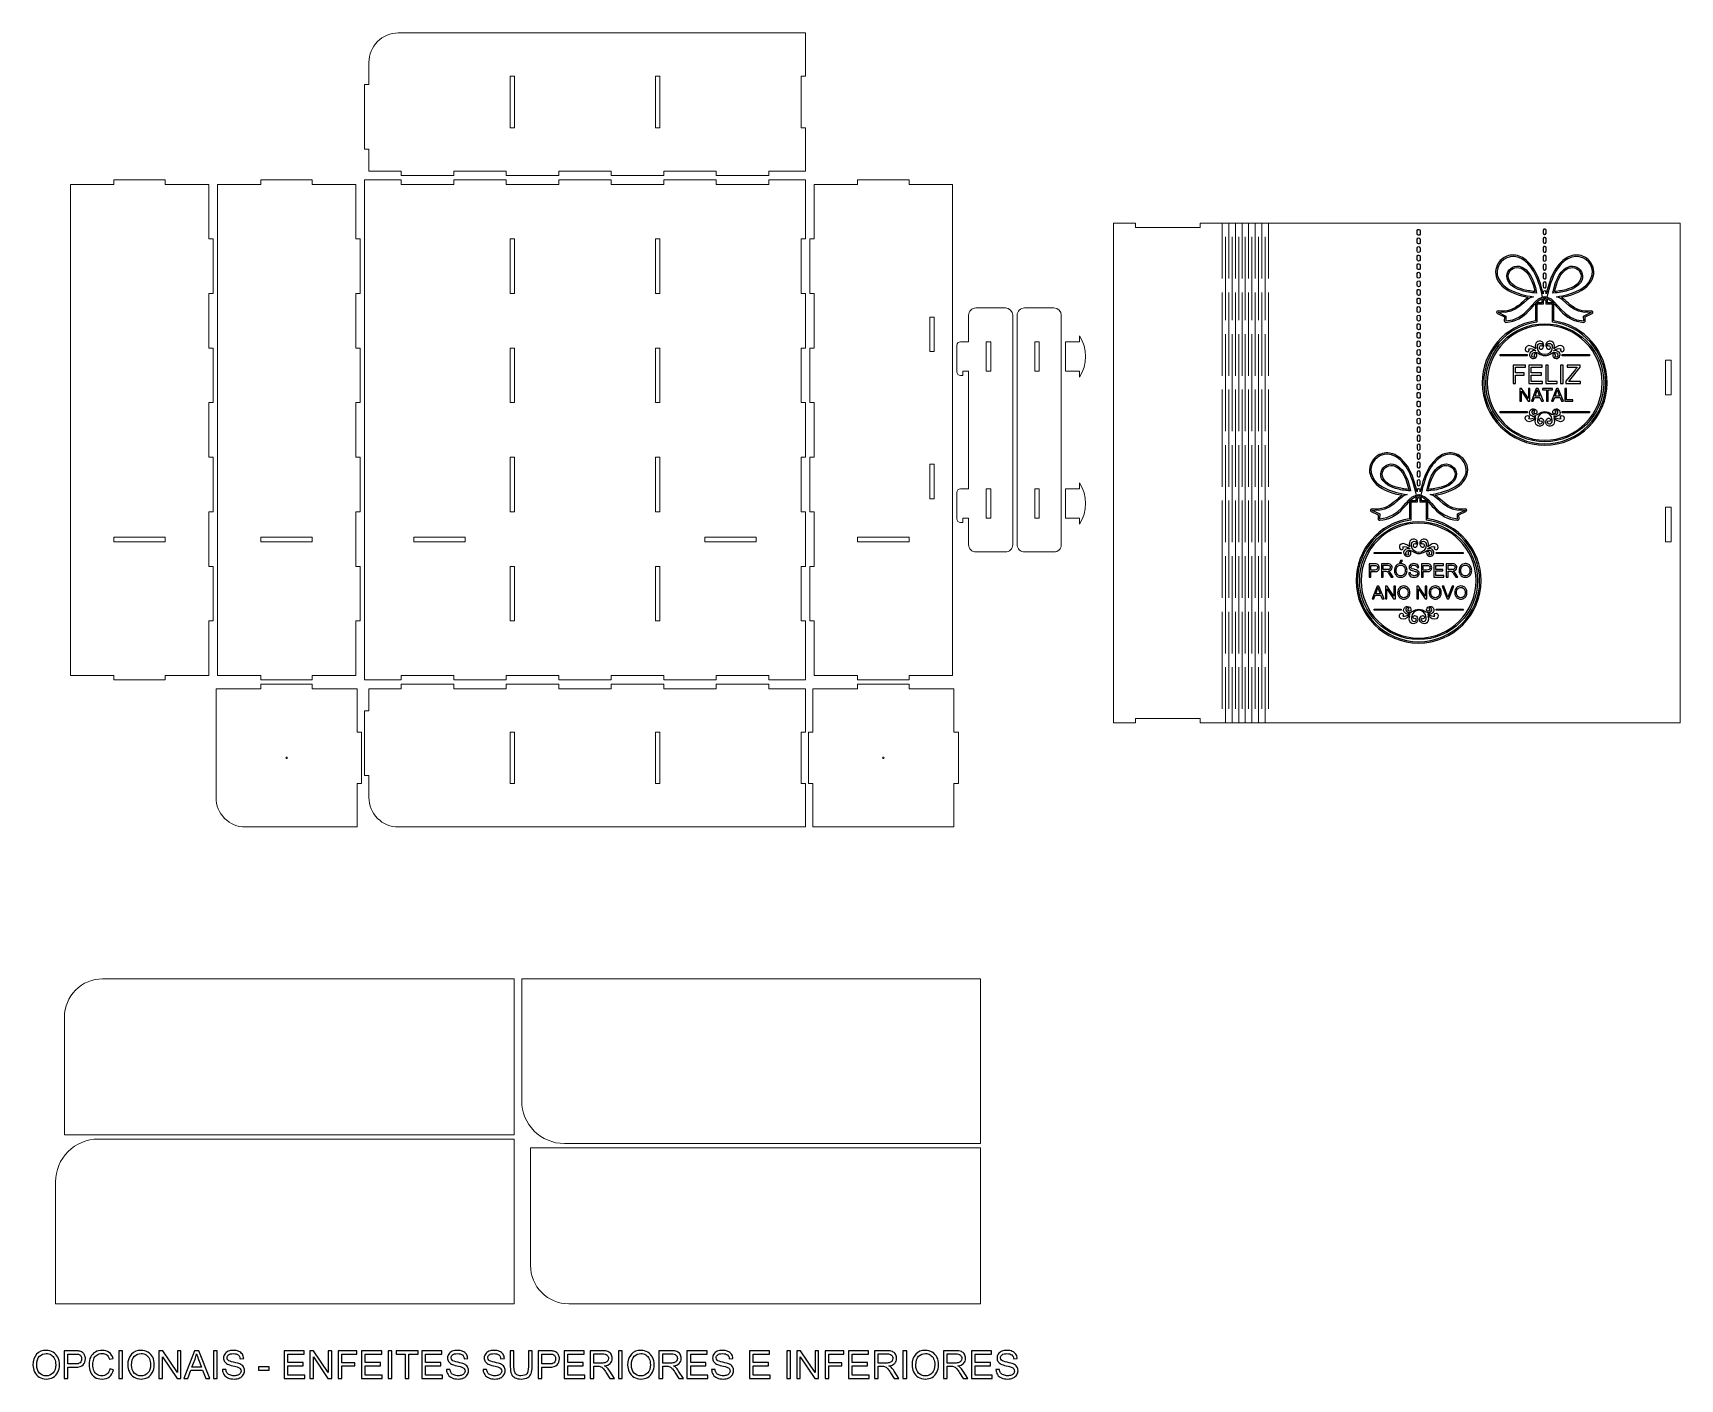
# Model space of a CAD drawing. Header units: millimetres. Extents: x 4995 to 6115, y 1462 to 2377.
import ezdxf

# ---------------------------------------------------------------- set-up
doc = ezdxf.new("R2010")
doc.units = ezdxf.units.MM
doc.header["$MEASUREMENT"] = 0
doc.layers.add('Camada 1', color=7, linetype='Continuous')

msp = doc.modelspace()

# ---------------------------------------------------------------- linework, layer by layer
at = {"layer": 'Camada 1', "color": 250, "lineweight": 20}
for points, knots in [([(5517.3812, 2347.6935), (5517.3812, 2347.6935), (5517.3812, 2312.6935), (5517.3812, 2312.6935), (5517.3812, 2312.6935), (5517.3812, 2312.6935), (5520.3812, 2312.6935), (5520.3812, 2312.6935), (5520.3812, 2312.6935), (5520.3812, 2312.6935), (5520.3812, 2283.1935), (5520.3812, 2283.1935), (5520.3812, 2283.1935), (5520.3812, 2283.1935), (5495.3812, 2283.1935), (5495.3812, 2283.1935), (5495.3812, 2283.1935), (5495.3812, 2283.1935), (5495.3812, 2280.1935), (5495.3812, 2280.1935), (5495.3812, 2280.1935), (5495.3812, 2280.1935), (5459.6669, 2280.1935), (5459.6669, 2280.1935), (5459.6669, 2280.1935), (5459.6669, 2280.1935), (5459.6669, 2283.1935), (5459.6669, 2283.1935), (5459.6669, 2283.1935), (5459.6669, 2283.1935), (5423.9526, 2283.1935), (5423.9526, 2283.1935), (5423.9526, 2283.1935), (5423.9526, 2283.1935), (5423.9526, 2280.1935), (5423.9526, 2280.1935), (5423.9526, 2280.1935), (5423.9526, 2280.1935), (5388.2383, 2280.1935), (5388.2383, 2280.1935), (5388.2383, 2280.1935), (5388.2383, 2280.1935), (5388.2383, 2283.1935), (5388.2383, 2283.1935), (5388.2383, 2283.1935), (5388.2383, 2283.1935), (5352.5241, 2283.1935), (5352.5241, 2283.1935), (5352.5241, 2283.1935), (5352.5241, 2283.1935), (5352.5241, 2280.1935), (5352.5241, 2280.1935), (5352.5241, 2280.1935), (5352.5241, 2280.1935), (5316.8098, 2280.1935), (5316.8098, 2280.1935), (5316.8098, 2280.1935), (5316.8098, 2280.1935), (5316.8098, 2283.1935), (5316.8098, 2283.1935), (5316.8098, 2283.1935), (5316.8098, 2283.1935), (5281.0955, 2283.1935), (5281.0955, 2283.1935), (5281.0955, 2283.1935), (5281.0955, 2283.1935), (5281.0955, 2280.1935), (5281.0955, 2280.1935), (5281.0955, 2280.1935), (5281.0955, 2280.1935), (5245.3812, 2280.1935), (5245.3812, 2280.1935), (5245.3812, 2280.1935), (5245.3812, 2280.1935), (5245.3812, 2283.1935), (5245.3812, 2283.1935), (5245.3812, 2283.1935), (5245.3812, 2283.1935), (5223.3812, 2283.1935), (5223.3812, 2283.1935), (5223.3812, 2283.1935), (5223.3812, 2283.1935), (5223.3812, 2298.1935), (5223.3812, 2298.1935), (5223.3812, 2298.1935), (5223.3812, 2298.1935), (5220.3812, 2298.1935), (5220.3812, 2298.1935), (5220.3812, 2298.1935), (5220.3812, 2298.1935), (5220.3812, 2342.1935), (5220.3812, 2342.1935), (5220.3812, 2342.1935), (5220.3812, 2342.1935), (5223.3812, 2342.1935), (5223.3812, 2342.1935), (5223.3812, 2342.1935), (5223.3812, 2342.1935), (5223.3812, 2357.1935), (5223.3812, 2357.1935), (5223.3812, 2357.1935), (5223.3812, 2362.4978), (5225.4883, 2367.5849), (5229.2391, 2371.3356), (5229.2391, 2371.3356), (5232.9898, 2375.0864), (5238.0769, 2377.1935), (5243.3812, 2377.1935), (5243.3812, 2377.1935), (5243.3812, 2377.1935), (5520.3812, 2377.1935), (5520.3812, 2377.1935), (5520.3812, 2377.1935), (5520.3812, 2377.1935), (5520.3812, 2347.6935), (5520.3812, 2347.6935), (5520.3812, 2347.6935), (5520.3812, 2347.6935), (5517.3812, 2347.6935), (5517.3812, 2347.6935)], [0, 0, 0, 0, 0.032258065, 0.032258065, 0.032258065, 0.032258065, 0.064516129, 0.064516129, 0.064516129, 0.064516129, 0.096774194, 0.096774194, 0.096774194, 0.096774194, 0.129032258, 0.129032258, 0.129032258, 0.129032258, 0.161290323, 0.161290323, 0.161290323, 0.161290323, 0.193548387, 0.193548387, 0.193548387, 0.193548387, 0.225806452, 0.225806452, 0.225806452, 0.225806452, 0.258064516, 0.258064516, 0.258064516, 0.258064516, 0.290322581, 0.290322581, 0.290322581, 0.290322581, 0.322580645, 0.322580645, 0.322580645, 0.322580645, 0.35483871, 0.35483871, 0.35483871, 0.35483871, 0.387096774, 0.387096774, 0.387096774, 0.387096774, 0.419354839, 0.419354839, 0.419354839, 0.419354839, 0.451612903, 0.451612903, 0.451612903, 0.451612903, 0.483870968, 0.483870968, 0.483870968, 0.483870968, 0.516129032, 0.516129032, 0.516129032, 0.516129032, 0.548387097, 0.548387097, 0.548387097, 0.548387097, 0.580645161, 0.580645161, 0.580645161, 0.580645161, 0.612903226, 0.612903226, 0.612903226, 0.612903226, 0.64516129, 0.64516129, 0.64516129, 0.64516129, 0.677419355, 0.677419355, 0.677419355, 0.677419355, 0.709677419, 0.709677419, 0.709677419, 0.709677419, 0.741935484, 0.741935484, 0.741935484, 0.741935484, 0.774193548, 0.774193548, 0.774193548, 0.774193548, 0.806451613, 0.806451613, 0.806451613, 0.806451613, 0.838709677, 0.838709677, 0.838709677, 0.838709677, 0.870967742, 0.870967742, 0.870967742, 0.870967742, 0.903225806, 0.903225806, 0.903225806, 0.903225806, 0.935483871, 0.935483871, 0.935483871, 0.935483871, 1, 1, 1, 1]), ([(5322.3812, 2312.6935), (5322.3812, 2312.6935), (5322.3812, 2347.6935), (5322.3812, 2347.6935), (5322.3812, 2347.6935), (5322.3812, 2347.6935), (5319.3812, 2347.6935), (5319.3812, 2347.6935), (5319.3812, 2347.6935), (5319.3812, 2347.6935), (5319.3812, 2312.6935), (5319.3812, 2312.6935), (5319.3812, 2312.6935), (5319.3812, 2312.6935), (5322.3812, 2312.6935), (5322.3812, 2312.6935)], [0, 0, 0, 0, 0.2, 0.2, 0.2, 0.2, 0.4, 0.4, 0.4, 0.4, 0.6, 0.6, 0.6, 0.6, 1, 1, 1, 1]), ([(5421.3812, 2312.6935), (5421.3812, 2312.6935), (5421.3812, 2347.6935), (5421.3812, 2347.6935), (5421.3812, 2347.6935), (5421.3812, 2347.6935), (5418.3812, 2347.6935), (5418.3812, 2347.6935), (5418.3812, 2347.6935), (5418.3812, 2347.6935), (5418.3812, 2312.6935), (5418.3812, 2312.6935), (5418.3812, 2312.6935), (5418.3812, 2312.6935), (5421.3812, 2312.6935), (5421.3812, 2312.6935)], [0, 0, 0, 0, 0.2, 0.2, 0.2, 0.2, 0.4, 0.4, 0.4, 0.4, 0.6, 0.6, 0.6, 0.6, 1, 1, 1, 1]), ([(5020.3812, 2274.1935), (5020.3812, 2274.1935), (5020.3812, 1940.1935), (5020.3812, 1940.1935), (5020.3812, 1940.1935), (5020.3812, 1940.1935), (5049.8812, 1940.1935), (5049.8812, 1940.1935), (5049.8812, 1940.1935), (5049.8812, 1940.1935), (5049.8812, 1937.1935), (5049.8812, 1937.1935), (5049.8812, 1937.1935), (5049.8812, 1937.1935), (5084.8812, 1937.1935), (5084.8812, 1937.1935), (5084.8812, 1937.1935), (5084.8812, 1937.1935), (5084.8812, 1940.1935), (5084.8812, 1940.1935), (5084.8812, 1940.1935), (5084.8812, 1940.1935), (5114.3812, 1940.1935), (5114.3812, 1940.1935), (5114.3812, 1940.1935), (5114.3812, 1940.1935), (5114.3812, 1977.3113), (5114.3812, 1977.3113), (5114.3812, 1977.3113), (5114.3812, 1977.3113), (5117.3812, 1977.3113), (5117.3812, 1977.3113), (5117.3812, 1977.3113), (5117.3812, 1977.3113), (5117.3812, 2014.4224), (5117.3812, 2014.4224), (5117.3812, 2014.4224), (5117.3812, 2014.4224), (5114.3812, 2014.4224), (5114.3812, 2014.4224), (5114.3812, 2014.4224), (5114.3812, 2014.4224), (5114.3812, 2051.5313), (5114.3812, 2051.5313), (5114.3812, 2051.5313), (5114.3812, 2051.5313), (5117.3812, 2051.5313), (5117.3812, 2051.5313), (5117.3812, 2051.5313), (5117.3812, 2051.5313), (5117.3812, 2088.6424), (5117.3812, 2088.6424), (5117.3812, 2088.6424), (5117.3812, 2088.6424), (5114.3812, 2088.6424), (5114.3812, 2088.6424), (5114.3812, 2088.6424), (5114.3812, 2088.6424), (5114.3812, 2125.7513), (5114.3812, 2125.7513), (5114.3812, 2125.7513), (5114.3812, 2125.7513), (5117.3812, 2125.7513), (5117.3812, 2125.7513), (5117.3812, 2125.7513), (5117.3812, 2125.7513), (5117.3812, 2162.8624), (5117.3812, 2162.8624), (5117.3812, 2162.8624), (5117.3812, 2162.8624), (5114.3812, 2162.8624), (5114.3812, 2162.8624), (5114.3812, 2162.8624), (5114.3812, 2162.8624), (5114.3812, 2199.9713), (5114.3812, 2199.9713), (5114.3812, 2199.9713), (5114.3812, 2199.9713), (5117.3812, 2199.9713), (5117.3812, 2199.9713), (5117.3812, 2199.9713), (5117.3812, 2199.9713), (5117.3812, 2237.0824), (5117.3812, 2237.0824), (5117.3812, 2237.0824), (5117.3812, 2237.0824), (5114.3812, 2237.0824), (5114.3812, 2237.0824), (5114.3812, 2237.0824), (5114.3812, 2237.0824), (5114.3812, 2274.1935), (5114.3812, 2274.1935), (5114.3812, 2274.1935), (5114.3812, 2274.1935), (5084.8812, 2274.1935), (5084.8812, 2274.1935), (5084.8812, 2274.1935), (5084.8812, 2274.1935), (5084.8812, 2277.1935), (5084.8812, 2277.1935), (5084.8812, 2277.1935), (5084.8812, 2277.1935), (5049.8812, 2277.1935), (5049.8812, 2277.1935), (5049.8812, 2277.1935), (5049.8812, 2277.1935), (5049.8812, 2274.1935), (5049.8812, 2274.1935), (5049.8812, 2274.1935), (5049.8812, 2274.1935), (5020.3812, 2274.1935), (5020.3812, 2274.1935)], [0, 0, 0, 0, 0.034482759, 0.034482759, 0.034482759, 0.034482759, 0.068965517, 0.068965517, 0.068965517, 0.068965517, 0.103448276, 0.103448276, 0.103448276, 0.103448276, 0.137931034, 0.137931034, 0.137931034, 0.137931034, 0.172413793, 0.172413793, 0.172413793, 0.172413793, 0.206896552, 0.206896552, 0.206896552, 0.206896552, 0.24137931, 0.24137931, 0.24137931, 0.24137931, 0.275862069, 0.275862069, 0.275862069, 0.275862069, 0.310344828, 0.310344828, 0.310344828, 0.310344828, 0.344827586, 0.344827586, 0.344827586, 0.344827586, 0.379310345, 0.379310345, 0.379310345, 0.379310345, 0.413793103, 0.413793103, 0.413793103, 0.413793103, 0.448275862, 0.448275862, 0.448275862, 0.448275862, 0.482758621, 0.482758621, 0.482758621, 0.482758621, 0.517241379, 0.517241379, 0.517241379, 0.517241379, 0.551724138, 0.551724138, 0.551724138, 0.551724138, 0.586206897, 0.586206897, 0.586206897, 0.586206897, 0.620689655, 0.620689655, 0.620689655, 0.620689655, 0.655172414, 0.655172414, 0.655172414, 0.655172414, 0.689655172, 0.689655172, 0.689655172, 0.689655172, 0.724137931, 0.724137931, 0.724137931, 0.724137931, 0.75862069, 0.75862069, 0.75862069, 0.75862069, 0.793103448, 0.793103448, 0.793103448, 0.793103448, 0.827586207, 0.827586207, 0.827586207, 0.827586207, 0.862068966, 0.862068966, 0.862068966, 0.862068966, 0.896551724, 0.896551724, 0.896551724, 0.896551724, 0.931034483, 0.931034483, 0.931034483, 0.931034483, 1, 1, 1, 1]), ([(5120.3812, 2274.1935), (5120.3812, 2274.1935), (5120.3812, 1940.1935), (5120.3812, 1940.1935), (5120.3812, 1940.1935), (5120.3812, 1940.1935), (5149.8812, 1940.1935), (5149.8812, 1940.1935), (5149.8812, 1940.1935), (5149.8812, 1940.1935), (5149.8812, 1937.1935), (5149.8812, 1937.1935), (5149.8812, 1937.1935), (5149.8812, 1937.1935), (5184.8812, 1937.1935), (5184.8812, 1937.1935), (5184.8812, 1937.1935), (5184.8812, 1937.1935), (5184.8812, 1940.1935), (5184.8812, 1940.1935), (5184.8812, 1940.1935), (5184.8812, 1940.1935), (5214.3812, 1940.1935), (5214.3812, 1940.1935), (5214.3812, 1940.1935), (5214.3812, 1940.1935), (5214.3812, 1977.3113), (5214.3812, 1977.3113), (5214.3812, 1977.3113), (5214.3812, 1977.3113), (5217.3812, 1977.3113), (5217.3812, 1977.3113), (5217.3812, 1977.3113), (5217.3812, 1977.3113), (5217.3812, 2014.4224), (5217.3812, 2014.4224), (5217.3812, 2014.4224), (5217.3812, 2014.4224), (5214.3812, 2014.4224), (5214.3812, 2014.4224), (5214.3812, 2014.4224), (5214.3812, 2014.4224), (5214.3812, 2051.5313), (5214.3812, 2051.5313), (5214.3812, 2051.5313), (5214.3812, 2051.5313), (5217.3812, 2051.5313), (5217.3812, 2051.5313), (5217.3812, 2051.5313), (5217.3812, 2051.5313), (5217.3812, 2088.6424), (5217.3812, 2088.6424), (5217.3812, 2088.6424), (5217.3812, 2088.6424), (5214.3812, 2088.6424), (5214.3812, 2088.6424), (5214.3812, 2088.6424), (5214.3812, 2088.6424), (5214.3812, 2125.7513), (5214.3812, 2125.7513), (5214.3812, 2125.7513), (5214.3812, 2125.7513), (5217.3812, 2125.7513), (5217.3812, 2125.7513), (5217.3812, 2125.7513), (5217.3812, 2125.7513), (5217.3812, 2162.8624), (5217.3812, 2162.8624), (5217.3812, 2162.8624), (5217.3812, 2162.8624), (5214.3812, 2162.8624), (5214.3812, 2162.8624), (5214.3812, 2162.8624), (5214.3812, 2162.8624), (5214.3812, 2199.9713), (5214.3812, 2199.9713), (5214.3812, 2199.9713), (5214.3812, 2199.9713), (5217.3812, 2199.9713), (5217.3812, 2199.9713), (5217.3812, 2199.9713), (5217.3812, 2199.9713), (5217.3812, 2237.0824), (5217.3812, 2237.0824), (5217.3812, 2237.0824), (5217.3812, 2237.0824), (5214.3812, 2237.0824), (5214.3812, 2237.0824), (5214.3812, 2237.0824), (5214.3812, 2237.0824), (5214.3812, 2274.1935), (5214.3812, 2274.1935), (5214.3812, 2274.1935), (5214.3812, 2274.1935), (5184.8812, 2274.1935), (5184.8812, 2274.1935), (5184.8812, 2274.1935), (5184.8812, 2274.1935), (5184.8812, 2277.1935), (5184.8812, 2277.1935), (5184.8812, 2277.1935), (5184.8812, 2277.1935), (5149.8812, 2277.1935), (5149.8812, 2277.1935), (5149.8812, 2277.1935), (5149.8812, 2277.1935), (5149.8812, 2274.1935), (5149.8812, 2274.1935), (5149.8812, 2274.1935), (5149.8812, 2274.1935), (5120.3812, 2274.1935), (5120.3812, 2274.1935)], [0, 0, 0, 0, 0.034482759, 0.034482759, 0.034482759, 0.034482759, 0.068965517, 0.068965517, 0.068965517, 0.068965517, 0.103448276, 0.103448276, 0.103448276, 0.103448276, 0.137931034, 0.137931034, 0.137931034, 0.137931034, 0.172413793, 0.172413793, 0.172413793, 0.172413793, 0.206896552, 0.206896552, 0.206896552, 0.206896552, 0.24137931, 0.24137931, 0.24137931, 0.24137931, 0.275862069, 0.275862069, 0.275862069, 0.275862069, 0.310344828, 0.310344828, 0.310344828, 0.310344828, 0.344827586, 0.344827586, 0.344827586, 0.344827586, 0.379310345, 0.379310345, 0.379310345, 0.379310345, 0.413793103, 0.413793103, 0.413793103, 0.413793103, 0.448275862, 0.448275862, 0.448275862, 0.448275862, 0.482758621, 0.482758621, 0.482758621, 0.482758621, 0.517241379, 0.517241379, 0.517241379, 0.517241379, 0.551724138, 0.551724138, 0.551724138, 0.551724138, 0.586206897, 0.586206897, 0.586206897, 0.586206897, 0.620689655, 0.620689655, 0.620689655, 0.620689655, 0.655172414, 0.655172414, 0.655172414, 0.655172414, 0.689655172, 0.689655172, 0.689655172, 0.689655172, 0.724137931, 0.724137931, 0.724137931, 0.724137931, 0.75862069, 0.75862069, 0.75862069, 0.75862069, 0.793103448, 0.793103448, 0.793103448, 0.793103448, 0.827586207, 0.827586207, 0.827586207, 0.827586207, 0.862068966, 0.862068966, 0.862068966, 0.862068966, 0.896551724, 0.896551724, 0.896551724, 0.896551724, 0.931034483, 0.931034483, 0.931034483, 0.931034483, 1, 1, 1, 1]), ([(5520.3812, 1937.1935), (5520.3812, 1937.1935), (5520.3812, 1977.3113), (5520.3812, 1977.3113), (5520.3812, 1977.3113), (5520.3812, 1977.3113), (5517.3812, 1977.3113), (5517.3812, 1977.3113), (5517.3812, 1977.3113), (5517.3812, 1977.3113), (5517.3812, 2014.4224), (5517.3812, 2014.4224), (5517.3812, 2014.4224), (5517.3812, 2014.4224), (5520.3812, 2014.4224), (5520.3812, 2014.4224), (5520.3812, 2014.4224), (5520.3812, 2014.4224), (5520.3812, 2051.5313), (5520.3812, 2051.5313), (5520.3812, 2051.5313), (5520.3812, 2051.5313), (5517.3812, 2051.5313), (5517.3812, 2051.5313), (5517.3812, 2051.5313), (5517.3812, 2051.5313), (5517.3812, 2088.6424), (5517.3812, 2088.6424), (5517.3812, 2088.6424), (5517.3812, 2088.6424), (5520.3812, 2088.6424), (5520.3812, 2088.6424), (5520.3812, 2088.6424), (5520.3812, 2088.6424), (5520.3812, 2125.7513), (5520.3812, 2125.7513), (5520.3812, 2125.7513), (5520.3812, 2125.7513), (5517.3812, 2125.7513), (5517.3812, 2125.7513), (5517.3812, 2125.7513), (5517.3812, 2125.7513), (5517.3812, 2162.8624), (5517.3812, 2162.8624), (5517.3812, 2162.8624), (5517.3812, 2162.8624), (5520.3812, 2162.8624), (5520.3812, 2162.8624), (5520.3812, 2162.8624), (5520.3812, 2162.8624), (5520.3812, 2199.9713), (5520.3812, 2199.9713), (5520.3812, 2199.9713), (5520.3812, 2199.9713), (5517.3812, 2199.9713), (5517.3812, 2199.9713), (5517.3812, 2199.9713), (5517.3812, 2199.9713), (5517.3812, 2237.0824), (5517.3812, 2237.0824), (5517.3812, 2237.0824), (5517.3812, 2237.0824), (5520.3812, 2237.0824), (5520.3812, 2237.0824), (5520.3812, 2237.0824), (5520.3812, 2237.0824), (5520.3812, 2277.1935), (5520.3812, 2277.1935), (5520.3812, 2277.1935), (5520.3812, 2277.1935), (5495.3812, 2277.1935), (5495.3812, 2277.1935), (5495.3812, 2277.1935), (5495.3812, 2277.1935), (5495.3812, 2274.1935), (5495.3812, 2274.1935), (5495.3812, 2274.1935), (5495.3812, 2274.1935), (5459.6669, 2274.1935), (5459.6669, 2274.1935), (5459.6669, 2274.1935), (5459.6669, 2274.1935), (5459.6669, 2277.1935), (5459.6669, 2277.1935), (5459.6669, 2277.1935), (5459.6669, 2277.1935), (5423.9526, 2277.1935), (5423.9526, 2277.1935), (5423.9526, 2277.1935), (5423.9526, 2277.1935), (5423.9526, 2274.1935), (5423.9526, 2274.1935), (5423.9526, 2274.1935), (5423.9526, 2274.1935), (5388.2383, 2274.1935), (5388.2383, 2274.1935), (5388.2383, 2274.1935), (5388.2383, 2274.1935), (5388.2383, 2277.1935), (5388.2383, 2277.1935), (5388.2383, 2277.1935), (5388.2383, 2277.1935), (5352.5241, 2277.1935), (5352.5241, 2277.1935), (5352.5241, 2277.1935), (5352.5241, 2277.1935), (5352.5241, 2274.1935), (5352.5241, 2274.1935), (5352.5241, 2274.1935), (5352.5241, 2274.1935), (5316.8098, 2274.1935), (5316.8098, 2274.1935), (5316.8098, 2274.1935), (5316.8098, 2274.1935), (5316.8098, 2277.1935), (5316.8098, 2277.1935), (5316.8098, 2277.1935), (5316.8098, 2277.1935), (5281.0955, 2277.1935), (5281.0955, 2277.1935), (5281.0955, 2277.1935), (5281.0955, 2277.1935), (5281.0955, 2274.1935), (5281.0955, 2274.1935), (5281.0955, 2274.1935), (5281.0955, 2274.1935), (5245.3812, 2274.1935), (5245.3812, 2274.1935), (5245.3812, 2274.1935), (5245.3812, 2274.1935), (5245.3812, 2277.1935), (5245.3812, 2277.1935), (5245.3812, 2277.1935), (5245.3812, 2277.1935), (5220.3812, 2277.1935), (5220.3812, 2277.1935), (5220.3812, 2277.1935), (5220.3812, 2277.1935), (5220.3812, 1937.1935), (5220.3812, 1937.1935), (5220.3812, 1937.1935), (5220.3812, 1937.1935), (5245.3812, 1937.1935), (5245.3812, 1937.1935), (5245.3812, 1937.1935), (5245.3812, 1937.1935), (5245.3812, 1940.1935), (5245.3812, 1940.1935), (5245.3812, 1940.1935), (5245.3812, 1940.1935), (5281.0955, 1940.1935), (5281.0955, 1940.1935), (5281.0955, 1940.1935), (5281.0955, 1940.1935), (5281.0955, 1937.1935), (5281.0955, 1937.1935), (5281.0955, 1937.1935), (5281.0955, 1937.1935), (5316.8098, 1937.1935), (5316.8098, 1937.1935), (5316.8098, 1937.1935), (5316.8098, 1937.1935), (5316.8098, 1940.1935), (5316.8098, 1940.1935), (5316.8098, 1940.1935), (5316.8098, 1940.1935), (5352.5241, 1940.1935), (5352.5241, 1940.1935), (5352.5241, 1940.1935), (5352.5241, 1940.1935), (5352.5241, 1937.1935), (5352.5241, 1937.1935), (5352.5241, 1937.1935), (5352.5241, 1937.1935), (5388.2383, 1937.1935), (5388.2383, 1937.1935), (5388.2383, 1937.1935), (5388.2383, 1937.1935), (5388.2383, 1940.1935), (5388.2383, 1940.1935), (5388.2383, 1940.1935), (5388.2383, 1940.1935), (5423.9526, 1940.1935), (5423.9526, 1940.1935), (5423.9526, 1940.1935), (5423.9526, 1940.1935), (5423.9526, 1937.1935), (5423.9526, 1937.1935), (5423.9526, 1937.1935), (5423.9526, 1937.1935), (5459.6669, 1937.1935), (5459.6669, 1937.1935), (5459.6669, 1937.1935), (5459.6669, 1937.1935), (5459.6669, 1940.1935), (5459.6669, 1940.1935), (5459.6669, 1940.1935), (5459.6669, 1940.1935), (5495.3812, 1940.1935), (5495.3812, 1940.1935), (5495.3812, 1940.1935), (5495.3812, 1940.1935), (5495.3812, 1937.1935), (5495.3812, 1937.1935), (5495.3812, 1937.1935), (5495.3812, 1937.1935), (5520.3812, 1937.1935), (5520.3812, 1937.1935)], [0, 0, 0, 0, 0.018867925, 0.018867925, 0.018867925, 0.018867925, 0.037735849, 0.037735849, 0.037735849, 0.037735849, 0.056603774, 0.056603774, 0.056603774, 0.056603774, 0.075471698, 0.075471698, 0.075471698, 0.075471698, 0.094339623, 0.094339623, 0.094339623, 0.094339623, 0.113207547, 0.113207547, 0.113207547, 0.113207547, 0.132075472, 0.132075472, 0.132075472, 0.132075472, 0.150943396, 0.150943396, 0.150943396, 0.150943396, 0.169811321, 0.169811321, 0.169811321, 0.169811321, 0.188679245, 0.188679245, 0.188679245, 0.188679245, 0.20754717, 0.20754717, 0.20754717, 0.20754717, 0.226415094, 0.226415094, 0.226415094, 0.226415094, 0.245283019, 0.245283019, 0.245283019, 0.245283019, 0.264150943, 0.264150943, 0.264150943, 0.264150943, 0.283018868, 0.283018868, 0.283018868, 0.283018868, 0.301886792, 0.301886792, 0.301886792, 0.301886792, 0.320754717, 0.320754717, 0.320754717, 0.320754717, 0.339622642, 0.339622642, 0.339622642, 0.339622642, 0.358490566, 0.358490566, 0.358490566, 0.358490566, 0.377358491, 0.377358491, 0.377358491, 0.377358491, 0.396226415, 0.396226415, 0.396226415, 0.396226415, 0.41509434, 0.41509434, 0.41509434, 0.41509434, 0.433962264, 0.433962264, 0.433962264, 0.433962264, 0.452830189, 0.452830189, 0.452830189, 0.452830189, 0.471698113, 0.471698113, 0.471698113, 0.471698113, 0.490566038, 0.490566038, 0.490566038, 0.490566038, 0.509433962, 0.509433962, 0.509433962, 0.509433962, 0.528301887, 0.528301887, 0.528301887, 0.528301887, 0.547169811, 0.547169811, 0.547169811, 0.547169811, 0.566037736, 0.566037736, 0.566037736, 0.566037736, 0.58490566, 0.58490566, 0.58490566, 0.58490566, 0.603773585, 0.603773585, 0.603773585, 0.603773585, 0.622641509, 0.622641509, 0.622641509, 0.622641509, 0.641509434, 0.641509434, 0.641509434, 0.641509434, 0.660377358, 0.660377358, 0.660377358, 0.660377358, 0.679245283, 0.679245283, 0.679245283, 0.679245283, 0.698113208, 0.698113208, 0.698113208, 0.698113208, 0.716981132, 0.716981132, 0.716981132, 0.716981132, 0.735849057, 0.735849057, 0.735849057, 0.735849057, 0.754716981, 0.754716981, 0.754716981, 0.754716981, 0.773584906, 0.773584906, 0.773584906, 0.773584906, 0.79245283, 0.79245283, 0.79245283, 0.79245283, 0.811320755, 0.811320755, 0.811320755, 0.811320755, 0.830188679, 0.830188679, 0.830188679, 0.830188679, 0.849056604, 0.849056604, 0.849056604, 0.849056604, 0.867924528, 0.867924528, 0.867924528, 0.867924528, 0.886792453, 0.886792453, 0.886792453, 0.886792453, 0.905660377, 0.905660377, 0.905660377, 0.905660377, 0.924528302, 0.924528302, 0.924528302, 0.924528302, 0.943396226, 0.943396226, 0.943396226, 0.943396226, 0.962264151, 0.962264151, 0.962264151, 0.962264151, 1, 1, 1, 1]), ([(5620.3812, 1940.1935), (5620.3812, 1940.1935), (5590.8812, 1940.1935), (5590.8812, 1940.1935), (5590.8812, 1940.1935), (5590.8812, 1940.1935), (5590.8812, 1937.1935), (5590.8812, 1937.1935), (5590.8812, 1937.1935), (5590.8812, 1937.1935), (5555.8812, 1937.1935), (5555.8812, 1937.1935), (5555.8812, 1937.1935), (5555.8812, 1937.1935), (5555.8812, 1940.1935), (5555.8812, 1940.1935), (5555.8812, 1940.1935), (5555.8812, 1940.1935), (5526.3812, 1940.1935), (5526.3812, 1940.1935), (5526.3812, 1940.1935), (5526.3812, 1940.1935), (5526.3812, 1977.3113), (5526.3812, 1977.3113), (5526.3812, 1977.3113), (5526.3812, 1977.3113), (5523.3812, 1977.3113), (5523.3812, 1977.3113), (5523.3812, 1977.3113), (5523.3812, 1977.3113), (5523.3812, 2014.4224), (5523.3812, 2014.4224), (5523.3812, 2014.4224), (5523.3812, 2014.4224), (5526.3812, 2014.4224), (5526.3812, 2014.4224), (5526.3812, 2014.4224), (5526.3812, 2014.4224), (5526.3812, 2051.5313), (5526.3812, 2051.5313), (5526.3812, 2051.5313), (5526.3812, 2051.5313), (5523.3812, 2051.5313), (5523.3812, 2051.5313), (5523.3812, 2051.5313), (5523.3812, 2051.5313), (5523.3812, 2088.6424), (5523.3812, 2088.6424), (5523.3812, 2088.6424), (5523.3812, 2088.6424), (5526.3812, 2088.6424), (5526.3812, 2088.6424), (5526.3812, 2088.6424), (5526.3812, 2088.6424), (5526.3812, 2125.7513), (5526.3812, 2125.7513), (5526.3812, 2125.7513), (5526.3812, 2125.7513), (5523.3812, 2125.7513), (5523.3812, 2125.7513), (5523.3812, 2125.7513), (5523.3812, 2125.7513), (5523.3812, 2162.8624), (5523.3812, 2162.8624), (5523.3812, 2162.8624), (5523.3812, 2162.8624), (5526.3812, 2162.8624), (5526.3812, 2162.8624), (5526.3812, 2162.8624), (5526.3812, 2162.8624), (5526.3812, 2199.9713), (5526.3812, 2199.9713), (5526.3812, 2199.9713), (5526.3812, 2199.9713), (5523.3812, 2199.9713), (5523.3812, 2199.9713), (5523.3812, 2199.9713), (5523.3812, 2199.9713), (5523.3812, 2237.0824), (5523.3812, 2237.0824), (5523.3812, 2237.0824), (5523.3812, 2237.0824), (5526.3812, 2237.0824), (5526.3812, 2237.0824), (5526.3812, 2237.0824), (5526.3812, 2237.0824), (5526.3812, 2274.1935), (5526.3812, 2274.1935), (5526.3812, 2274.1935), (5526.3812, 2274.1935), (5555.8812, 2274.1935), (5555.8812, 2274.1935), (5555.8812, 2274.1935), (5555.8812, 2274.1935), (5555.8812, 2277.1935), (5555.8812, 2277.1935), (5555.8812, 2277.1935), (5555.8812, 2277.1935), (5590.8812, 2277.1935), (5590.8812, 2277.1935), (5590.8812, 2277.1935), (5590.8812, 2277.1935), (5590.8812, 2274.1935), (5590.8812, 2274.1935), (5590.8812, 2274.1935), (5590.8812, 2274.1935), (5620.3812, 2274.1935), (5620.3812, 2274.1935), (5620.3812, 2274.1935), (5620.3812, 2274.1935), (5620.3812, 1940.1935), (5620.3812, 1940.1935)], [0, 0, 0, 0, 0.034482759, 0.034482759, 0.034482759, 0.034482759, 0.068965517, 0.068965517, 0.068965517, 0.068965517, 0.103448276, 0.103448276, 0.103448276, 0.103448276, 0.137931034, 0.137931034, 0.137931034, 0.137931034, 0.172413793, 0.172413793, 0.172413793, 0.172413793, 0.206896552, 0.206896552, 0.206896552, 0.206896552, 0.24137931, 0.24137931, 0.24137931, 0.24137931, 0.275862069, 0.275862069, 0.275862069, 0.275862069, 0.310344828, 0.310344828, 0.310344828, 0.310344828, 0.344827586, 0.344827586, 0.344827586, 0.344827586, 0.379310345, 0.379310345, 0.379310345, 0.379310345, 0.413793103, 0.413793103, 0.413793103, 0.413793103, 0.448275862, 0.448275862, 0.448275862, 0.448275862, 0.482758621, 0.482758621, 0.482758621, 0.482758621, 0.517241379, 0.517241379, 0.517241379, 0.517241379, 0.551724138, 0.551724138, 0.551724138, 0.551724138, 0.586206897, 0.586206897, 0.586206897, 0.586206897, 0.620689655, 0.620689655, 0.620689655, 0.620689655, 0.655172414, 0.655172414, 0.655172414, 0.655172414, 0.689655172, 0.689655172, 0.689655172, 0.689655172, 0.724137931, 0.724137931, 0.724137931, 0.724137931, 0.75862069, 0.75862069, 0.75862069, 0.75862069, 0.793103448, 0.793103448, 0.793103448, 0.793103448, 0.827586207, 0.827586207, 0.827586207, 0.827586207, 0.862068966, 0.862068966, 0.862068966, 0.862068966, 0.896551724, 0.896551724, 0.896551724, 0.896551724, 0.931034483, 0.931034483, 0.931034483, 0.931034483, 1, 1, 1, 1]), ([(5835.3474, 1907.9119), (5956.6726, 1907.9119), (5985.7502, 1907.9115), (6115.3475, 1907.9115), (6115.3475, 1907.9115), (6115.3475, 1907.9115), (6115.3475, 2247.9115), (6115.3475, 2247.9115), (6115.3475, 2247.9115), (5985.5991, 2247.9115), (5956.9861, 2247.9115), (5835.3474, 2247.9115), (5835.3474, 2247.9115), (5824.9192, 2247.9115), (5814.2756, 2247.9115), (5803.8474, 2247.9115), (5803.8474, 2247.9115), (5803.8474, 2247.9115), (5788.8474, 2247.9115), (5788.8474, 2247.9115), (5788.8474, 2247.9115), (5788.8474, 2247.9115), (5788.8474, 2244.9117), (5788.8474, 2244.9117), (5788.8474, 2244.9117), (5788.8474, 2244.9117), (5744.8474, 2244.9117), (5744.8474, 2244.9117), (5744.8474, 2244.9117), (5744.8474, 2244.9117), (5744.8474, 2247.9115), (5744.8474, 2247.9115), (5744.8474, 2247.9115), (5744.8474, 2247.9115), (5729.8474, 2247.9115), (5729.8474, 2247.9115), (5729.8474, 2247.9115), (5729.8474, 2247.9115), (5729.8474, 1907.9119), (5729.8474, 1907.9119), (5729.8474, 1907.9119), (5729.8474, 1907.9119), (5744.8474, 1907.9119), (5744.8474, 1907.9119), (5744.8474, 1907.9119), (5744.8474, 1907.9119), (5744.8474, 1910.9117), (5744.8474, 1910.9117), (5744.8474, 1910.9117), (5744.8474, 1910.9117), (5788.8474, 1910.9117), (5788.8474, 1910.9117), (5788.8474, 1910.9117), (5788.8474, 1910.9117), (5788.8474, 1907.9119), (5788.8474, 1907.9119), (5788.8474, 1907.9119), (5788.8474, 1907.9119), (5803.8474, 1907.9119), (5803.8474, 1907.9119), (5803.8474, 1907.9119), (5814.2756, 1907.9119), (5824.9192, 1907.9119), (5835.3474, 1907.9119)], [0, 0, 0, 0, 0.058823529, 0.058823529, 0.058823529, 0.058823529, 0.117647059, 0.117647059, 0.117647059, 0.117647059, 0.176470588, 0.176470588, 0.176470588, 0.176470588, 0.235294118, 0.235294118, 0.235294118, 0.235294118, 0.294117647, 0.294117647, 0.294117647, 0.294117647, 0.352941176, 0.352941176, 0.352941176, 0.352941176, 0.411764706, 0.411764706, 0.411764706, 0.411764706, 0.470588235, 0.470588235, 0.470588235, 0.470588235, 0.529411765, 0.529411765, 0.529411765, 0.529411765, 0.588235294, 0.588235294, 0.588235294, 0.588235294, 0.647058824, 0.647058824, 0.647058824, 0.647058824, 0.705882353, 0.705882353, 0.705882353, 0.705882353, 0.764705882, 0.764705882, 0.764705882, 0.764705882, 0.823529412, 0.823529412, 0.823529412, 0.823529412, 0.882352941, 0.882352941, 0.882352941, 0.882352941, 1, 1, 1, 1]), ([(5322.3812, 2237.0824), (5322.3812, 2237.0824), (5322.3812, 2199.9713), (5322.3812, 2199.9713), (5322.3812, 2199.9713), (5322.3812, 2199.9713), (5319.3812, 2199.9713), (5319.3812, 2199.9713), (5319.3812, 2199.9713), (5319.3812, 2199.9713), (5319.3812, 2237.0824), (5319.3812, 2237.0824), (5319.3812, 2237.0824), (5319.3812, 2237.0824), (5322.3812, 2237.0824), (5322.3812, 2237.0824)], [0, 0, 0, 0, 0.2, 0.2, 0.2, 0.2, 0.4, 0.4, 0.4, 0.4, 0.6, 0.6, 0.6, 0.6, 1, 1, 1, 1]), ([(5421.3812, 2237.0824), (5421.3812, 2237.0824), (5421.3812, 2199.9713), (5421.3812, 2199.9713), (5421.3812, 2199.9713), (5421.3812, 2199.9713), (5418.3812, 2199.9713), (5418.3812, 2199.9713), (5418.3812, 2199.9713), (5418.3812, 2199.9713), (5418.3812, 2237.0824), (5418.3812, 2237.0824), (5418.3812, 2237.0824), (5418.3812, 2237.0824), (5421.3812, 2237.0824), (5421.3812, 2237.0824)], [0, 0, 0, 0, 0.2, 0.2, 0.2, 0.2, 0.4, 0.4, 0.4, 0.4, 0.6, 0.6, 0.6, 0.6, 1, 1, 1, 1]), ([(5661.3812, 2029.1935), (5661.3812, 2029.1935), (5661.3812, 2185.1935), (5661.3812, 2185.1935), (5661.3812, 2185.1935), (5661.3812, 2187.9549), (5659.1426, 2190.1935), (5656.3812, 2190.1935), (5656.3812, 2190.1935), (5656.3812, 2190.1935), (5636.3812, 2190.1935), (5636.3812, 2190.1935), (5636.3812, 2190.1935), (5635.0551, 2190.1935), (5633.7833, 2189.6667), (5632.8457, 2188.729), (5632.8457, 2188.729), (5631.908, 2187.7914), (5631.3812, 2186.5196), (5631.3812, 2185.1935), (5631.3812, 2185.1935), (5631.3812, 2185.1935), (5631.3812, 2167.1935), (5631.3812, 2167.1935), (5631.3812, 2167.1935), (5631.3812, 2167.1935), (5625.8812, 2167.1935), (5625.8812, 2167.1935), (5625.8812, 2167.1935), (5625.2182, 2167.1935), (5624.5823, 2166.9301), (5624.1134, 2166.4613), (5624.1134, 2166.4613), (5623.6446, 2165.9924), (5623.3812, 2165.3565), (5623.3812, 2164.6935), (5623.3812, 2164.6935), (5623.3812, 2164.6935), (5623.3812, 2146.6935), (5623.3812, 2146.6935), (5623.3812, 2146.6935), (5623.3812, 2146.0305), (5623.6446, 2145.3946), (5624.1134, 2144.9257), (5624.1134, 2144.9257), (5624.5823, 2144.4569), (5625.2182, 2144.1935), (5625.8812, 2144.1935), (5625.8812, 2144.1935), (5625.8812, 2144.1935), (5627.3812, 2144.1935), (5627.3812, 2144.1935), (5627.3812, 2144.1935), (5627.3812, 2144.1935), (5627.3812, 2147.1935), (5627.3812, 2147.1935), (5627.3812, 2147.1935), (5627.3812, 2147.1935), (5631.3812, 2147.1935), (5631.3812, 2147.1935), (5631.3812, 2147.1935), (5631.3812, 2147.1935), (5631.3812, 2067.1935), (5631.3812, 2067.1935), (5631.3812, 2067.1935), (5631.3812, 2067.1935), (5625.8812, 2067.1935), (5625.8812, 2067.1935), (5625.8812, 2067.1935), (5625.2182, 2067.1935), (5624.5823, 2066.9301), (5624.1134, 2066.4613), (5624.1134, 2066.4613), (5623.6446, 2065.9924), (5623.3812, 2065.3565), (5623.3812, 2064.6935), (5623.3812, 2064.6935), (5623.3812, 2064.6935), (5623.3812, 2046.6935), (5623.3812, 2046.6935), (5623.3812, 2046.6935), (5623.3812, 2046.0305), (5623.6446, 2045.3946), (5624.1134, 2044.9257), (5624.1134, 2044.9257), (5624.5823, 2044.4569), (5625.2182, 2044.1935), (5625.8812, 2044.1935), (5625.8812, 2044.1935), (5625.8812, 2044.1935), (5627.3812, 2044.1935), (5627.3812, 2044.1935), (5627.3812, 2044.1935), (5627.3812, 2044.1935), (5627.3812, 2047.1935), (5627.3812, 2047.1935), (5627.3812, 2047.1935), (5627.3812, 2047.1935), (5631.3812, 2047.1935), (5631.3812, 2047.1935), (5631.3812, 2047.1935), (5631.3812, 2047.1935), (5631.3812, 2029.1935), (5631.3812, 2029.1935), (5631.3812, 2029.1935), (5631.3812, 2027.8674), (5631.908, 2026.5956), (5632.8457, 2025.658), (5632.8457, 2025.658), (5633.7833, 2024.7203), (5635.0551, 2024.1935), (5636.3812, 2024.1935), (5636.3812, 2024.1935), (5636.3812, 2024.1935), (5656.3812, 2024.1935), (5656.3812, 2024.1935), (5656.3812, 2024.1935), (5657.7073, 2024.1935), (5658.9791, 2024.7203), (5659.9167, 2025.658), (5659.9167, 2025.658), (5660.8544, 2026.5956), (5661.3812, 2027.8674), (5661.3812, 2029.1935)], [0, 0, 0, 0, 0.03125, 0.03125, 0.03125, 0.03125, 0.0625, 0.0625, 0.0625, 0.0625, 0.09375, 0.09375, 0.09375, 0.09375, 0.125, 0.125, 0.125, 0.125, 0.15625, 0.15625, 0.15625, 0.15625, 0.1875, 0.1875, 0.1875, 0.1875, 0.21875, 0.21875, 0.21875, 0.21875, 0.25, 0.25, 0.25, 0.25, 0.28125, 0.28125, 0.28125, 0.28125, 0.3125, 0.3125, 0.3125, 0.3125, 0.34375, 0.34375, 0.34375, 0.34375, 0.375, 0.375, 0.375, 0.375, 0.40625, 0.40625, 0.40625, 0.40625, 0.4375, 0.4375, 0.4375, 0.4375, 0.46875, 0.46875, 0.46875, 0.46875, 0.5, 0.5, 0.5, 0.5, 0.53125, 0.53125, 0.53125, 0.53125, 0.5625, 0.5625, 0.5625, 0.5625, 0.59375, 0.59375, 0.59375, 0.59375, 0.625, 0.625, 0.625, 0.625, 0.65625, 0.65625, 0.65625, 0.65625, 0.6875, 0.6875, 0.6875, 0.6875, 0.71875, 0.71875, 0.71875, 0.71875, 0.75, 0.75, 0.75, 0.75, 0.78125, 0.78125, 0.78125, 0.78125, 0.8125, 0.8125, 0.8125, 0.8125, 0.84375, 0.84375, 0.84375, 0.84375, 0.875, 0.875, 0.875, 0.875, 0.90625, 0.90625, 0.90625, 0.90625, 0.9375, 0.9375, 0.9375, 0.9375, 1, 1, 1, 1]), ([(5694.3812, 2029.1935), (5694.3812, 2029.1935), (5694.3812, 2185.1935), (5694.3812, 2185.1935), (5694.3812, 2185.1935), (5694.3812, 2187.9549), (5692.1426, 2190.1935), (5689.3812, 2190.1935), (5689.3812, 2190.1935), (5689.3812, 2190.1935), (5669.3812, 2190.1935), (5669.3812, 2190.1935), (5669.3812, 2190.1935), (5668.0551, 2190.1935), (5666.7833, 2189.6667), (5665.8457, 2188.729), (5665.8457, 2188.729), (5664.908, 2187.7914), (5664.3812, 2186.5196), (5664.3812, 2185.1935), (5664.3812, 2185.1935), (5664.3812, 2138.2548), (5664.3812, 2069.7285), (5664.3812, 2029.1935), (5664.3812, 2029.1935), (5664.3812, 2027.8674), (5664.908, 2026.5956), (5665.8457, 2025.658), (5665.8457, 2025.658), (5666.7833, 2024.7203), (5668.0551, 2024.1935), (5669.3812, 2024.1935), (5669.3812, 2024.1935), (5669.3812, 2024.1935), (5689.3812, 2024.1935), (5689.3812, 2024.1935), (5689.3812, 2024.1935), (5690.7073, 2024.1935), (5691.9791, 2024.7203), (5692.9167, 2025.658), (5692.9167, 2025.658), (5693.8544, 2026.5956), (5694.3812, 2027.8674), (5694.3812, 2029.1935)], [0, 0, 0, 0, 0.083333333, 0.083333333, 0.083333333, 0.083333333, 0.166666667, 0.166666667, 0.166666667, 0.166666667, 0.25, 0.25, 0.25, 0.25, 0.333333333, 0.333333333, 0.333333333, 0.333333333, 0.416666667, 0.416666667, 0.416666667, 0.416666667, 0.5, 0.5, 0.5, 0.5, 0.583333333, 0.583333333, 0.583333333, 0.583333333, 0.666666667, 0.666666667, 0.666666667, 0.666666667, 0.75, 0.75, 0.75, 0.75, 0.833333333, 0.833333333, 0.833333333, 0.833333333, 1, 1, 1, 1]), ([(5604.8812, 2160.4435), (5604.8812, 2160.4435), (5607.8812, 2160.4435), (5607.8812, 2160.4435), (5607.8812, 2160.4435), (5607.8812, 2160.4435), (5607.8812, 2183.9435), (5607.8812, 2183.9435), (5607.8812, 2183.9435), (5607.8812, 2183.9435), (5604.8812, 2183.9435), (5604.8812, 2183.9435), (5604.8812, 2183.9435), (5604.8812, 2183.9435), (5604.8812, 2160.4435), (5604.8812, 2160.4435)], [0, 0, 0, 0, 0.2, 0.2, 0.2, 0.2, 0.4, 0.4, 0.4, 0.4, 0.6, 0.6, 0.6, 0.6, 1, 1, 1, 1]), ([(5322.3812, 2162.8624), (5322.3812, 2162.8624), (5322.3812, 2125.7513), (5322.3812, 2125.7513), (5322.3812, 2125.7513), (5322.3812, 2125.7513), (5319.3812, 2125.7513), (5319.3812, 2125.7513), (5319.3812, 2125.7513), (5319.3812, 2125.7513), (5319.3812, 2162.8624), (5319.3812, 2162.8624), (5319.3812, 2162.8624), (5319.3812, 2162.8624), (5322.3812, 2162.8624), (5322.3812, 2162.8624)], [0, 0, 0, 0, 0.2, 0.2, 0.2, 0.2, 0.4, 0.4, 0.4, 0.4, 0.6, 0.6, 0.6, 0.6, 1, 1, 1, 1]), ([(5421.3812, 2162.8624), (5421.3812, 2162.8624), (5421.3812, 2125.7513), (5421.3812, 2125.7513), (5421.3812, 2125.7513), (5421.3812, 2125.7513), (5418.3812, 2125.7513), (5418.3812, 2125.7513), (5418.3812, 2125.7513), (5418.3812, 2125.7513), (5418.3812, 2162.8624), (5418.3812, 2162.8624), (5418.3812, 2162.8624), (5418.3812, 2162.8624), (5421.3812, 2162.8624), (5421.3812, 2162.8624)], [0, 0, 0, 0, 0.2, 0.2, 0.2, 0.2, 0.4, 0.4, 0.4, 0.4, 0.6, 0.6, 0.6, 0.6, 1, 1, 1, 1]), ([(5646.3812, 2147.1935), (5646.3812, 2147.1935), (5643.3812, 2147.1935), (5643.3812, 2147.1935), (5643.3812, 2147.1935), (5643.3812, 2147.1935), (5643.3812, 2167.1935), (5643.3812, 2167.1935), (5643.3812, 2167.1935), (5643.3812, 2167.1935), (5646.3812, 2167.1935), (5646.3812, 2167.1935), (5646.3812, 2167.1935), (5646.3812, 2167.1935), (5646.3812, 2147.1935), (5646.3812, 2147.1935)], [0, 0, 0, 0, 0.2, 0.2, 0.2, 0.2, 0.4, 0.4, 0.4, 0.4, 0.6, 0.6, 0.6, 0.6, 1, 1, 1, 1]), ([(5679.3812, 2147.1935), (5679.3812, 2147.1935), (5676.3812, 2147.1935), (5676.3812, 2147.1935), (5676.3812, 2147.1935), (5676.3812, 2147.1935), (5676.3812, 2167.1935), (5676.3812, 2167.1935), (5676.3812, 2167.1935), (5676.3812, 2167.1935), (5679.3812, 2167.1935), (5679.3812, 2167.1935), (5679.3812, 2167.1935), (5679.3812, 2167.1935), (5679.3812, 2147.1935), (5679.3812, 2147.1935)], [0, 0, 0, 0, 0.2, 0.2, 0.2, 0.2, 0.4, 0.4, 0.4, 0.4, 0.6, 0.6, 0.6, 0.6, 1, 1, 1, 1]), ([(5706.8812, 2143.1935), (5712.2145, 2151.7649), (5712.2145, 2162.6221), (5706.8812, 2171.1935), (5706.8812, 2171.1935), (5706.8812, 2171.1935), (5706.8812, 2167.1935), (5706.8812, 2167.1935), (5706.8812, 2167.1935), (5706.8812, 2167.1935), (5697.3812, 2167.1935), (5697.3812, 2167.1935), (5697.3812, 2167.1935), (5697.3812, 2167.1935), (5697.3812, 2147.1935), (5697.3812, 2147.1935), (5697.3812, 2147.1935), (5697.3812, 2147.1935), (5706.8812, 2147.1935), (5706.8812, 2147.1935), (5706.8812, 2147.1935), (5706.8812, 2147.1935), (5706.8812, 2143.1935), (5706.8812, 2143.1935)], [0, 0, 0, 0, 0.142857143, 0.142857143, 0.142857143, 0.142857143, 0.285714286, 0.285714286, 0.285714286, 0.285714286, 0.428571429, 0.428571429, 0.428571429, 0.428571429, 0.571428571, 0.571428571, 0.571428571, 0.571428571, 0.714285714, 0.714285714, 0.714285714, 0.714285714, 1, 1, 1, 1]), ([(6105.3475, 2131.1615), (6105.3475, 2131.1615), (6105.3475, 2154.6615), (6105.3475, 2154.6615), (6105.3475, 2154.6615), (6105.3475, 2154.6615), (6109.3475, 2154.6615), (6109.3475, 2154.6615), (6109.3475, 2154.6615), (6109.3475, 2154.6615), (6109.3475, 2131.1615), (6109.3475, 2131.1615), (6109.3475, 2131.1615), (6109.3475, 2131.1615), (6105.3475, 2131.1615), (6105.3475, 2131.1615)], [0, 0, 0, 0, 0.2, 0.2, 0.2, 0.2, 0.4, 0.4, 0.4, 0.4, 0.6, 0.6, 0.6, 0.6, 1, 1, 1, 1]), ([(5322.3812, 2088.6424), (5322.3812, 2088.6424), (5322.3812, 2051.5313), (5322.3812, 2051.5313), (5322.3812, 2051.5313), (5322.3812, 2051.5313), (5319.3812, 2051.5313), (5319.3812, 2051.5313), (5319.3812, 2051.5313), (5319.3812, 2051.5313), (5319.3812, 2088.6424), (5319.3812, 2088.6424), (5319.3812, 2088.6424), (5319.3812, 2088.6424), (5322.3812, 2088.6424), (5322.3812, 2088.6424)], [0, 0, 0, 0, 0.2, 0.2, 0.2, 0.2, 0.4, 0.4, 0.4, 0.4, 0.6, 0.6, 0.6, 0.6, 1, 1, 1, 1]), ([(5421.3812, 2088.6424), (5421.3812, 2088.6424), (5421.3812, 2051.5313), (5421.3812, 2051.5313), (5421.3812, 2051.5313), (5421.3812, 2051.5313), (5418.3812, 2051.5313), (5418.3812, 2051.5313), (5418.3812, 2051.5313), (5418.3812, 2051.5313), (5418.3812, 2088.6424), (5418.3812, 2088.6424), (5418.3812, 2088.6424), (5418.3812, 2088.6424), (5421.3812, 2088.6424), (5421.3812, 2088.6424)], [0, 0, 0, 0, 0.2, 0.2, 0.2, 0.2, 0.4, 0.4, 0.4, 0.4, 0.6, 0.6, 0.6, 0.6, 1, 1, 1, 1]), ([(5604.8812, 2083.9435), (5604.8812, 2083.9435), (5604.8812, 2060.4435), (5604.8812, 2060.4435), (5604.8812, 2060.4435), (5604.8812, 2060.4435), (5607.8812, 2060.4435), (5607.8812, 2060.4435), (5607.8812, 2060.4435), (5607.8812, 2060.4435), (5607.8812, 2083.9435), (5607.8812, 2083.9435), (5607.8812, 2083.9435), (5607.8812, 2083.9435), (5604.8812, 2083.9435), (5604.8812, 2083.9435)], [0, 0, 0, 0, 0.2, 0.2, 0.2, 0.2, 0.4, 0.4, 0.4, 0.4, 0.6, 0.6, 0.6, 0.6, 1, 1, 1, 1]), ([(5643.3812, 2067.1935), (5643.3812, 2067.1935), (5646.3812, 2067.1935), (5646.3812, 2067.1935), (5646.3812, 2067.1935), (5646.3812, 2067.1935), (5646.3812, 2047.1935), (5646.3812, 2047.1935), (5646.3812, 2047.1935), (5646.3812, 2047.1935), (5643.3812, 2047.1935), (5643.3812, 2047.1935), (5643.3812, 2047.1935), (5643.3812, 2047.1935), (5643.3812, 2067.1935), (5643.3812, 2067.1935)], [0, 0, 0, 0, 0.2, 0.2, 0.2, 0.2, 0.4, 0.4, 0.4, 0.4, 0.6, 0.6, 0.6, 0.6, 1, 1, 1, 1]), ([(5676.3812, 2067.1935), (5676.3812, 2067.1935), (5679.3812, 2067.1935), (5679.3812, 2067.1935), (5679.3812, 2067.1935), (5679.3812, 2067.1935), (5679.3812, 2047.1935), (5679.3812, 2047.1935), (5679.3812, 2047.1935), (5679.3812, 2047.1935), (5676.3812, 2047.1935), (5676.3812, 2047.1935), (5676.3812, 2047.1935), (5676.3812, 2047.1935), (5676.3812, 2067.1935), (5676.3812, 2067.1935)], [0, 0, 0, 0, 0.2, 0.2, 0.2, 0.2, 0.4, 0.4, 0.4, 0.4, 0.6, 0.6, 0.6, 0.6, 1, 1, 1, 1]), ([(5706.8812, 2043.1935), (5712.2145, 2051.7649), (5712.2145, 2062.6221), (5706.8812, 2071.1935), (5706.8812, 2071.1935), (5706.8812, 2071.1935), (5706.8812, 2067.1935), (5706.8812, 2067.1935), (5706.8812, 2067.1935), (5706.8812, 2067.1935), (5697.3812, 2067.1935), (5697.3812, 2067.1935), (5697.3812, 2067.1935), (5697.3812, 2067.1935), (5697.3812, 2047.1935), (5697.3812, 2047.1935), (5697.3812, 2047.1935), (5697.3812, 2047.1935), (5706.8812, 2047.1935), (5706.8812, 2047.1935), (5706.8812, 2047.1935), (5706.8812, 2047.1935), (5706.8812, 2043.1935), (5706.8812, 2043.1935)], [0, 0, 0, 0, 0.142857143, 0.142857143, 0.142857143, 0.142857143, 0.285714286, 0.285714286, 0.285714286, 0.285714286, 0.428571429, 0.428571429, 0.428571429, 0.428571429, 0.571428571, 0.571428571, 0.571428571, 0.571428571, 0.714285714, 0.714285714, 0.714285714, 0.714285714, 1, 1, 1, 1]), ([(6105.3475, 2031.1615), (6105.3475, 2031.1615), (6105.3475, 2054.6615), (6105.3475, 2054.6615), (6105.3475, 2054.6615), (6105.3475, 2054.6615), (6109.3475, 2054.6615), (6109.3475, 2054.6615), (6109.3475, 2054.6615), (6109.3475, 2054.6615), (6109.3475, 2031.1615), (6109.3475, 2031.1615), (6109.3475, 2031.1615), (6109.3475, 2031.1615), (6105.3475, 2031.1615), (6105.3475, 2031.1615)], [0, 0, 0, 0, 0.2, 0.2, 0.2, 0.2, 0.4, 0.4, 0.4, 0.4, 0.6, 0.6, 0.6, 0.6, 1, 1, 1, 1]), ([(5049.8812, 2031.1935), (5049.8812, 2031.1935), (5049.8812, 2034.1935), (5049.8812, 2034.1935), (5049.8812, 2034.1935), (5049.8812, 2034.1935), (5084.8812, 2034.1935), (5084.8812, 2034.1935), (5084.8812, 2034.1935), (5084.8812, 2034.1935), (5084.8812, 2031.1935), (5084.8812, 2031.1935), (5084.8812, 2031.1935), (5084.8812, 2031.1935), (5049.8812, 2031.1935), (5049.8812, 2031.1935)], [0, 0, 0, 0, 0.2, 0.2, 0.2, 0.2, 0.4, 0.4, 0.4, 0.4, 0.6, 0.6, 0.6, 0.6, 1, 1, 1, 1]), ([(5149.8812, 2031.1935), (5149.8812, 2031.1935), (5149.8812, 2034.1935), (5149.8812, 2034.1935), (5149.8812, 2034.1935), (5149.8812, 2034.1935), (5184.8812, 2034.1935), (5184.8812, 2034.1935), (5184.8812, 2034.1935), (5184.8812, 2034.1935), (5184.8812, 2031.1935), (5184.8812, 2031.1935), (5184.8812, 2031.1935), (5184.8812, 2031.1935), (5149.8812, 2031.1935), (5149.8812, 2031.1935)], [0, 0, 0, 0, 0.2, 0.2, 0.2, 0.2, 0.4, 0.4, 0.4, 0.4, 0.6, 0.6, 0.6, 0.6, 1, 1, 1, 1]), ([(5288.8812, 2031.1935), (5288.8812, 2031.1935), (5253.8812, 2031.1935), (5253.8812, 2031.1935), (5253.8812, 2031.1935), (5253.8812, 2031.1935), (5253.8812, 2034.1935), (5253.8812, 2034.1935), (5253.8812, 2034.1935), (5253.8812, 2034.1935), (5288.8812, 2034.1935), (5288.8812, 2034.1935), (5288.8812, 2034.1935), (5288.8812, 2034.1935), (5288.8812, 2031.1935), (5288.8812, 2031.1935)], [0, 0, 0, 0, 0.2, 0.2, 0.2, 0.2, 0.4, 0.4, 0.4, 0.4, 0.6, 0.6, 0.6, 0.6, 1, 1, 1, 1]), ([(5486.8812, 2031.1935), (5486.8812, 2031.1935), (5451.8812, 2031.1935), (5451.8812, 2031.1935), (5451.8812, 2031.1935), (5451.8812, 2031.1935), (5451.8812, 2034.1935), (5451.8812, 2034.1935), (5451.8812, 2034.1935), (5451.8812, 2034.1935), (5486.8812, 2034.1935), (5486.8812, 2034.1935), (5486.8812, 2034.1935), (5486.8812, 2034.1935), (5486.8812, 2031.1935), (5486.8812, 2031.1935)], [0, 0, 0, 0, 0.2, 0.2, 0.2, 0.2, 0.4, 0.4, 0.4, 0.4, 0.6, 0.6, 0.6, 0.6, 1, 1, 1, 1]), ([(5555.8812, 2031.1935), (5555.8812, 2031.1935), (5590.8812, 2031.1935), (5590.8812, 2031.1935), (5590.8812, 2031.1935), (5590.8812, 2031.1935), (5590.8812, 2034.1935), (5590.8812, 2034.1935), (5590.8812, 2034.1935), (5590.8812, 2034.1935), (5555.8812, 2034.1935), (5555.8812, 2034.1935), (5555.8812, 2034.1935), (5555.8812, 2034.1935), (5555.8812, 2031.1935), (5555.8812, 2031.1935)], [0, 0, 0, 0, 0.2, 0.2, 0.2, 0.2, 0.4, 0.4, 0.4, 0.4, 0.6, 0.6, 0.6, 0.6, 1, 1, 1, 1]), ([(5322.3812, 2014.4224), (5322.3812, 2014.4224), (5322.3812, 1977.3113), (5322.3812, 1977.3113), (5322.3812, 1977.3113), (5322.3812, 1977.3113), (5319.3812, 1977.3113), (5319.3812, 1977.3113), (5319.3812, 1977.3113), (5319.3812, 1977.3113), (5319.3812, 2014.4224), (5319.3812, 2014.4224), (5319.3812, 2014.4224), (5319.3812, 2014.4224), (5322.3812, 2014.4224), (5322.3812, 2014.4224)], [0, 0, 0, 0, 0.2, 0.2, 0.2, 0.2, 0.4, 0.4, 0.4, 0.4, 0.6, 0.6, 0.6, 0.6, 1, 1, 1, 1]), ([(5421.3812, 2014.4224), (5421.3812, 2014.4224), (5421.3812, 1977.3113), (5421.3812, 1977.3113), (5421.3812, 1977.3113), (5421.3812, 1977.3113), (5418.3812, 1977.3113), (5418.3812, 1977.3113), (5418.3812, 1977.3113), (5418.3812, 1977.3113), (5418.3812, 2014.4224), (5418.3812, 2014.4224), (5418.3812, 2014.4224), (5418.3812, 2014.4224), (5421.3812, 2014.4224), (5421.3812, 2014.4224)], [0, 0, 0, 0, 0.2, 0.2, 0.2, 0.2, 0.4, 0.4, 0.4, 0.4, 0.6, 0.6, 0.6, 0.6, 1, 1, 1, 1]), ([(5218.3812, 1866.6935), (5218.3812, 1866.6935), (5218.3812, 1901.6935), (5218.3812, 1901.6935), (5218.3812, 1901.6935), (5218.3812, 1901.6935), (5215.3812, 1901.6935), (5215.3812, 1901.6935), (5215.3812, 1901.6935), (5215.3812, 1901.6935), (5215.3812, 1931.1935), (5215.3812, 1931.1935), (5215.3812, 1931.1935), (5215.3812, 1931.1935), (5184.8812, 1931.1935), (5184.8812, 1931.1935), (5184.8812, 1931.1935), (5184.8812, 1931.1935), (5184.8812, 1934.1935), (5184.8812, 1934.1935), (5184.8812, 1934.1935), (5184.8812, 1934.1935), (5149.8812, 1934.1935), (5149.8812, 1934.1935), (5149.8812, 1934.1935), (5149.8812, 1934.1935), (5149.8812, 1931.1935), (5149.8812, 1931.1935), (5149.8812, 1931.1935), (5149.8812, 1931.1935), (5119.3812, 1931.1935), (5119.3812, 1931.1935), (5119.3812, 1931.1935), (5119.3812, 1931.1935), (5119.3812, 1857.1935), (5119.3812, 1857.1935), (5119.3812, 1857.1935), (5119.3812, 1851.8892), (5121.4883, 1846.8021), (5125.2391, 1843.0514), (5125.2391, 1843.0514), (5128.9898, 1839.3006), (5134.0769, 1837.1935), (5139.3812, 1837.1935), (5139.3812, 1837.1935), (5139.3812, 1837.1935), (5215.3812, 1837.1935), (5215.3812, 1837.1935), (5215.3812, 1837.1935), (5215.3812, 1837.1935), (5215.3812, 1866.6935), (5215.3812, 1866.6935), (5215.3812, 1866.6935), (5215.3812, 1866.6935), (5218.3812, 1866.6935), (5218.3812, 1866.6935)], [0, 0, 0, 0, 0.066666667, 0.066666667, 0.066666667, 0.066666667, 0.133333333, 0.133333333, 0.133333333, 0.133333333, 0.2, 0.2, 0.2, 0.2, 0.266666667, 0.266666667, 0.266666667, 0.266666667, 0.333333333, 0.333333333, 0.333333333, 0.333333333, 0.4, 0.4, 0.4, 0.4, 0.466666667, 0.466666667, 0.466666667, 0.466666667, 0.533333333, 0.533333333, 0.533333333, 0.533333333, 0.6, 0.6, 0.6, 0.6, 0.666666667, 0.666666667, 0.666666667, 0.666666667, 0.733333333, 0.733333333, 0.733333333, 0.733333333, 0.8, 0.8, 0.8, 0.8, 0.866666667, 0.866666667, 0.866666667, 0.866666667, 1, 1, 1, 1]), ([(5517.3812, 1866.6935), (5517.3812, 1866.6935), (5517.3812, 1901.6935), (5517.3812, 1901.6935), (5517.3812, 1901.6935), (5517.3812, 1901.6935), (5520.3812, 1901.6935), (5520.3812, 1901.6935), (5520.3812, 1901.6935), (5520.3812, 1901.6935), (5520.3812, 1931.1935), (5520.3812, 1931.1935), (5520.3812, 1931.1935), (5520.3812, 1931.1935), (5495.3812, 1931.1935), (5495.3812, 1931.1935), (5495.3812, 1931.1935), (5495.3812, 1931.1935), (5495.3812, 1934.1935), (5495.3812, 1934.1935), (5495.3812, 1934.1935), (5495.3812, 1934.1935), (5459.6669, 1934.1935), (5459.6669, 1934.1935), (5459.6669, 1934.1935), (5459.6669, 1934.1935), (5459.6669, 1931.1935), (5459.6669, 1931.1935), (5459.6669, 1931.1935), (5459.6669, 1931.1935), (5423.9526, 1931.1935), (5423.9526, 1931.1935), (5423.9526, 1931.1935), (5423.9526, 1931.1935), (5423.9526, 1934.1935), (5423.9526, 1934.1935), (5423.9526, 1934.1935), (5423.9526, 1934.1935), (5388.2383, 1934.1935), (5388.2383, 1934.1935), (5388.2383, 1934.1935), (5388.2383, 1934.1935), (5388.2383, 1931.1935), (5388.2383, 1931.1935), (5388.2383, 1931.1935), (5388.2383, 1931.1935), (5352.5241, 1931.1935), (5352.5241, 1931.1935), (5352.5241, 1931.1935), (5352.5241, 1931.1935), (5352.5241, 1934.1935), (5352.5241, 1934.1935), (5352.5241, 1934.1935), (5352.5241, 1934.1935), (5316.8098, 1934.1935), (5316.8098, 1934.1935), (5316.8098, 1934.1935), (5316.8098, 1934.1935), (5316.8098, 1931.1935), (5316.8098, 1931.1935), (5316.8098, 1931.1935), (5316.8098, 1931.1935), (5281.0955, 1931.1935), (5281.0955, 1931.1935), (5281.0955, 1931.1935), (5281.0955, 1931.1935), (5281.0955, 1934.1935), (5281.0955, 1934.1935), (5281.0955, 1934.1935), (5281.0955, 1934.1935), (5245.3812, 1934.1935), (5245.3812, 1934.1935), (5245.3812, 1934.1935), (5245.3812, 1934.1935), (5245.3812, 1931.1935), (5245.3812, 1931.1935), (5245.3812, 1931.1935), (5245.3812, 1931.1935), (5223.3812, 1931.1935), (5223.3812, 1931.1935), (5223.3812, 1931.1935), (5223.3812, 1931.1935), (5223.3812, 1916.1935), (5223.3812, 1916.1935), (5223.3812, 1916.1935), (5223.3812, 1916.1935), (5220.3812, 1916.1935), (5220.3812, 1916.1935), (5220.3812, 1916.1935), (5220.3812, 1916.1935), (5220.3812, 1872.1935), (5220.3812, 1872.1935), (5220.3812, 1872.1935), (5220.3812, 1872.1935), (5223.3812, 1872.1935), (5223.3812, 1872.1935), (5223.3812, 1872.1935), (5223.3812, 1872.1935), (5223.3812, 1857.1935), (5223.3812, 1857.1935), (5223.3812, 1857.1935), (5223.3812, 1851.8892), (5225.4883, 1846.8021), (5229.2391, 1843.0514), (5229.2391, 1843.0514), (5232.9898, 1839.3006), (5238.0769, 1837.1935), (5243.3812, 1837.1935), (5243.3812, 1837.1935), (5243.3812, 1837.1935), (5520.3812, 1837.1935), (5520.3812, 1837.1935), (5520.3812, 1837.1935), (5520.3812, 1837.1935), (5520.3812, 1866.6935), (5520.3812, 1866.6935), (5520.3812, 1866.6935), (5520.3812, 1866.6935), (5517.3812, 1866.6935), (5517.3812, 1866.6935)], [0, 0, 0, 0, 0.032258065, 0.032258065, 0.032258065, 0.032258065, 0.064516129, 0.064516129, 0.064516129, 0.064516129, 0.096774194, 0.096774194, 0.096774194, 0.096774194, 0.129032258, 0.129032258, 0.129032258, 0.129032258, 0.161290323, 0.161290323, 0.161290323, 0.161290323, 0.193548387, 0.193548387, 0.193548387, 0.193548387, 0.225806452, 0.225806452, 0.225806452, 0.225806452, 0.258064516, 0.258064516, 0.258064516, 0.258064516, 0.290322581, 0.290322581, 0.290322581, 0.290322581, 0.322580645, 0.322580645, 0.322580645, 0.322580645, 0.35483871, 0.35483871, 0.35483871, 0.35483871, 0.387096774, 0.387096774, 0.387096774, 0.387096774, 0.419354839, 0.419354839, 0.419354839, 0.419354839, 0.451612903, 0.451612903, 0.451612903, 0.451612903, 0.483870968, 0.483870968, 0.483870968, 0.483870968, 0.516129032, 0.516129032, 0.516129032, 0.516129032, 0.548387097, 0.548387097, 0.548387097, 0.548387097, 0.580645161, 0.580645161, 0.580645161, 0.580645161, 0.612903226, 0.612903226, 0.612903226, 0.612903226, 0.64516129, 0.64516129, 0.64516129, 0.64516129, 0.677419355, 0.677419355, 0.677419355, 0.677419355, 0.709677419, 0.709677419, 0.709677419, 0.709677419, 0.741935484, 0.741935484, 0.741935484, 0.741935484, 0.774193548, 0.774193548, 0.774193548, 0.774193548, 0.806451613, 0.806451613, 0.806451613, 0.806451613, 0.838709677, 0.838709677, 0.838709677, 0.838709677, 0.870967742, 0.870967742, 0.870967742, 0.870967742, 0.903225806, 0.903225806, 0.903225806, 0.903225806, 0.935483871, 0.935483871, 0.935483871, 0.935483871, 1, 1, 1, 1]), ([(5525.3812, 1837.1935), (5525.3812, 1837.1935), (5621.3812, 1837.1935), (5621.3812, 1837.1935), (5621.3812, 1837.1935), (5621.3812, 1837.1935), (5621.3812, 1866.6935), (5621.3812, 1866.6935), (5621.3812, 1866.6935), (5621.3812, 1866.6935), (5624.3812, 1866.6935), (5624.3812, 1866.6935), (5624.3812, 1866.6935), (5624.3812, 1866.6935), (5624.3812, 1901.6935), (5624.3812, 1901.6935), (5624.3812, 1901.6935), (5624.3812, 1901.6935), (5621.3812, 1901.6935), (5621.3812, 1901.6935), (5621.3812, 1901.6935), (5621.3812, 1901.6935), (5621.3812, 1931.1935), (5621.3812, 1931.1935), (5621.3812, 1931.1935), (5621.3812, 1931.1935), (5590.8812, 1931.1935), (5590.8812, 1931.1935), (5590.8812, 1931.1935), (5590.8812, 1931.1935), (5590.8812, 1934.1935), (5590.8812, 1934.1935), (5590.8812, 1934.1935), (5590.8812, 1934.1935), (5555.8812, 1934.1935), (5555.8812, 1934.1935), (5555.8812, 1934.1935), (5555.8812, 1934.1935), (5555.8812, 1931.1935), (5555.8812, 1931.1935), (5555.8812, 1931.1935), (5555.8812, 1931.1935), (5525.3812, 1931.1935), (5525.3812, 1931.1935), (5525.3812, 1931.1935), (5525.3812, 1931.1935), (5525.3812, 1901.6935), (5525.3812, 1901.6935), (5525.3812, 1901.6935), (5525.3812, 1901.6935), (5522.3812, 1901.6935), (5522.3812, 1901.6935), (5522.3812, 1901.6935), (5522.3812, 1901.6935), (5522.3812, 1866.6935), (5522.3812, 1866.6935), (5522.3812, 1866.6935), (5522.3812, 1866.6935), (5525.3812, 1866.6935), (5525.3812, 1866.6935), (5525.3812, 1866.6935), (5525.3812, 1866.6935), (5525.3812, 1837.1935), (5525.3812, 1837.1935)], [0, 0, 0, 0, 0.058823529, 0.058823529, 0.058823529, 0.058823529, 0.117647059, 0.117647059, 0.117647059, 0.117647059, 0.176470588, 0.176470588, 0.176470588, 0.176470588, 0.235294118, 0.235294118, 0.235294118, 0.235294118, 0.294117647, 0.294117647, 0.294117647, 0.294117647, 0.352941176, 0.352941176, 0.352941176, 0.352941176, 0.411764706, 0.411764706, 0.411764706, 0.411764706, 0.470588235, 0.470588235, 0.470588235, 0.470588235, 0.529411765, 0.529411765, 0.529411765, 0.529411765, 0.588235294, 0.588235294, 0.588235294, 0.588235294, 0.647058824, 0.647058824, 0.647058824, 0.647058824, 0.705882353, 0.705882353, 0.705882353, 0.705882353, 0.764705882, 0.764705882, 0.764705882, 0.764705882, 0.823529412, 0.823529412, 0.823529412, 0.823529412, 0.882352941, 0.882352941, 0.882352941, 0.882352941, 1, 1, 1, 1]), ([(5322.3812, 1901.6935), (5322.3812, 1901.6935), (5322.3812, 1866.6935), (5322.3812, 1866.6935), (5322.3812, 1866.6935), (5322.3812, 1866.6935), (5319.3812, 1866.6935), (5319.3812, 1866.6935), (5319.3812, 1866.6935), (5319.3812, 1866.6935), (5319.3812, 1901.6935), (5319.3812, 1901.6935), (5319.3812, 1901.6935), (5319.3812, 1901.6935), (5322.3812, 1901.6935), (5322.3812, 1901.6935)], [0, 0, 0, 0, 0.2, 0.2, 0.2, 0.2, 0.4, 0.4, 0.4, 0.4, 0.6, 0.6, 0.6, 0.6, 1, 1, 1, 1]), ([(5421.3812, 1901.6935), (5421.3812, 1901.6935), (5421.3812, 1866.6935), (5421.3812, 1866.6935), (5421.3812, 1866.6935), (5421.3812, 1866.6935), (5418.3812, 1866.6935), (5418.3812, 1866.6935), (5418.3812, 1866.6935), (5418.3812, 1866.6935), (5418.3812, 1901.6935), (5418.3812, 1901.6935), (5418.3812, 1901.6935), (5418.3812, 1901.6935), (5421.3812, 1901.6935), (5421.3812, 1901.6935)], [0, 0, 0, 0, 0.2, 0.2, 0.2, 0.2, 0.4, 0.4, 0.4, 0.4, 0.6, 0.6, 0.6, 0.6, 1, 1, 1, 1]), ([(5167.3812, 1884.6935), (5167.6573, 1884.6935), (5167.8812, 1884.4696), (5167.8812, 1884.1935), (5167.8812, 1884.1935), (5167.8812, 1883.9174), (5167.6573, 1883.6935), (5167.3812, 1883.6935), (5167.3812, 1883.6935), (5167.1051, 1883.6935), (5166.8812, 1883.9174), (5166.8812, 1884.1935), (5166.8812, 1884.1935), (5166.8812, 1884.4696), (5167.1051, 1884.6935), (5167.3812, 1884.6935)], [0, 0, 0, 0, 0.2, 0.2, 0.2, 0.2, 0.4, 0.4, 0.4, 0.4, 0.6, 0.6, 0.6, 0.6, 1, 1, 1, 1]), ([(5573.3812, 1883.6935), (5573.1051, 1883.6935), (5572.8812, 1883.9174), (5572.8812, 1884.1935), (5572.8812, 1884.1935), (5572.8812, 1884.4696), (5573.1051, 1884.6935), (5573.3812, 1884.6935), (5573.3812, 1884.6935), (5573.6573, 1884.6935), (5573.8812, 1884.4696), (5573.8812, 1884.1935), (5573.8812, 1884.1935), (5573.8812, 1883.9174), (5573.6573, 1883.6935), (5573.3812, 1883.6935)], [0, 0, 0, 0, 0.2, 0.2, 0.2, 0.2, 0.4, 0.4, 0.4, 0.4, 0.6, 0.6, 0.6, 0.6, 1, 1, 1, 1])]:
    msp.add_open_spline(points, degree=3, knots=knots, dxfattribs=at)
for points in [[(5803.8474, 2247.9115), (5803.8474, 2247.9115), (5803.8474, 2210.1512), (5803.8474, 2210.1512)], [(5808.3474, 2247.9115), (5808.3474, 2247.9115), (5808.3474, 2210.1512), (5808.3474, 2210.1512)], [(5812.8475, 2247.9115), (5812.8475, 2247.9115), (5812.8475, 2210.1512), (5812.8475, 2210.1512)], [(5817.3475, 2247.9115), (5817.3475, 2247.9115), (5817.3475, 2210.1512), (5817.3475, 2210.1512)], [(5821.8473, 2247.9115), (5821.8473, 2247.9115), (5821.8473, 2210.1512), (5821.8473, 2210.1512)], [(5826.3473, 2247.9115), (5826.3473, 2247.9115), (5826.3473, 2210.1512), (5826.3473, 2210.1512)], [(5830.8474, 2247.9115), (5830.8474, 2247.9115), (5830.8474, 2210.1512), (5830.8474, 2210.1512)], [(5835.3474, 2247.9115), (5835.3474, 2247.9115), (5835.3474, 2210.1512), (5835.3474, 2210.1512)], [(5806.0975, 2181.8296), (5806.0975, 2181.8296), (5806.0975, 2238.4714), (5806.0975, 2238.4714)], [(5810.5976, 2181.8296), (5810.5976, 2181.8296), (5810.5976, 2238.4714), (5810.5976, 2238.4714)], [(5815.0976, 2181.8296), (5815.0976, 2181.8296), (5815.0976, 2238.4714), (5815.0976, 2238.4714)], [(5819.5974, 2181.8296), (5819.5974, 2181.8296), (5819.5974, 2238.4714), (5819.5974, 2238.4714)], [(5824.0972, 2181.8296), (5824.0972, 2181.8296), (5824.0972, 2238.4714), (5824.0972, 2238.4714)], [(5828.5972, 2181.8296), (5828.5972, 2181.8296), (5828.5972, 2238.4714), (5828.5972, 2238.4714)], [(5833.0973, 2181.8296), (5833.0973, 2181.8296), (5833.0973, 2238.4714), (5833.0973, 2238.4714)], [(5803.8474, 2200.7111), (5803.8474, 2200.7111), (5803.8474, 2144.0693), (5803.8474, 2144.0693)], [(5808.3474, 2200.7111), (5808.3474, 2200.7111), (5808.3474, 2144.0693), (5808.3474, 2144.0693)], [(5812.8475, 2200.7111), (5812.8475, 2200.7111), (5812.8475, 2144.0693), (5812.8475, 2144.0693)], [(5817.3475, 2200.7111), (5817.3475, 2200.7111), (5817.3475, 2144.0693), (5817.3475, 2144.0693)], [(5821.8473, 2200.7111), (5821.8473, 2200.7111), (5821.8473, 2144.0693), (5821.8473, 2144.0693)], [(5826.3473, 2200.7111), (5826.3473, 2200.7111), (5826.3473, 2144.0693), (5826.3473, 2144.0693)], [(5830.8474, 2200.7111), (5830.8474, 2200.7111), (5830.8474, 2144.0693), (5830.8474, 2144.0693)], [(5835.3474, 2200.7111), (5835.3474, 2200.7111), (5835.3474, 2144.0693), (5835.3474, 2144.0693)], [(5806.0975, 2106.3091), (5806.0975, 2106.3091), (5806.0975, 2172.3895), (5806.0975, 2172.3895)], [(5810.5976, 2106.3091), (5810.5976, 2106.3091), (5810.5976, 2172.3895), (5810.5976, 2172.3895)], [(5815.0976, 2106.3091), (5815.0976, 2106.3091), (5815.0976, 2172.3895), (5815.0976, 2172.3895)], [(5819.5974, 2106.3091), (5819.5974, 2106.3091), (5819.5974, 2172.3895), (5819.5974, 2172.3895)], [(5824.0972, 2106.3091), (5824.0972, 2106.3091), (5824.0972, 2172.3895), (5824.0972, 2172.3895)], [(5828.5972, 2106.3091), (5828.5972, 2106.3091), (5828.5972, 2172.3895), (5828.5972, 2172.3895)], [(5833.0973, 2106.3091), (5833.0973, 2106.3091), (5833.0973, 2172.3895), (5833.0973, 2172.3895)], [(5803.8474, 2134.6292), (5803.8474, 2134.6292), (5803.8474, 2068.5484), (5803.8474, 2068.5484)], [(5808.3474, 2134.6292), (5808.3474, 2134.6292), (5808.3474, 2068.5484), (5808.3474, 2068.5484)], [(5812.8475, 2134.6292), (5812.8475, 2134.6292), (5812.8475, 2068.5484), (5812.8475, 2068.5484)], [(5817.3475, 2134.6292), (5817.3475, 2134.6292), (5817.3475, 2068.5484), (5817.3475, 2068.5484)], [(5821.8473, 2134.6292), (5821.8473, 2134.6292), (5821.8473, 2068.5484), (5821.8473, 2068.5484)], [(5826.3473, 2134.6292), (5826.3473, 2134.6292), (5826.3473, 2068.5484), (5826.3473, 2068.5484)], [(5830.8474, 2134.6292), (5830.8474, 2134.6292), (5830.8474, 2068.5484), (5830.8474, 2068.5484)], [(5835.3474, 2134.6292), (5835.3474, 2134.6292), (5835.3474, 2068.5484), (5835.3474, 2068.5484)], [(5806.0975, 2030.7882), (5806.0975, 2030.7882), (5806.0975, 2096.8689), (5806.0975, 2096.8689)], [(5810.5976, 2030.7882), (5810.5976, 2030.7882), (5810.5976, 2096.8689), (5810.5976, 2096.8689)], [(5815.0976, 2030.7882), (5815.0976, 2030.7882), (5815.0976, 2096.8689), (5815.0976, 2096.8689)], [(5819.5974, 2030.7882), (5819.5974, 2030.7882), (5819.5974, 2096.8689), (5819.5974, 2096.8689)], [(5824.0972, 2030.7882), (5824.0972, 2030.7882), (5824.0972, 2096.8689), (5824.0972, 2096.8689)], [(5828.5972, 2030.7882), (5828.5972, 2030.7882), (5828.5972, 2096.8689), (5828.5972, 2096.8689)], [(5833.0973, 2030.7882), (5833.0973, 2030.7882), (5833.0973, 2096.8689), (5833.0973, 2096.8689)], [(5803.8474, 2059.1083), (5803.8474, 2059.1083), (5803.8474, 1993.0276), (5803.8474, 1993.0276)], [(5808.3474, 2059.1083), (5808.3474, 2059.1083), (5808.3474, 1993.0276), (5808.3474, 1993.0276)], [(5812.8475, 2059.1083), (5812.8475, 2059.1083), (5812.8475, 1993.0276), (5812.8475, 1993.0276)], [(5817.3475, 2059.1083), (5817.3475, 2059.1083), (5817.3475, 1993.0276), (5817.3475, 1993.0276)], [(5821.8473, 2059.1083), (5821.8473, 2059.1083), (5821.8473, 1993.0276), (5821.8473, 1993.0276)], [(5826.3473, 2059.1083), (5826.3473, 2059.1083), (5826.3473, 1993.0276), (5826.3473, 1993.0276)], [(5830.8474, 2059.1083), (5830.8474, 2059.1083), (5830.8474, 1993.0276), (5830.8474, 1993.0276)], [(5835.3474, 2059.1083), (5835.3474, 2059.1083), (5835.3474, 1993.0276), (5835.3474, 1993.0276)], [(5806.0975, 1955.2668), (5806.0975, 1955.2668), (5806.0975, 2021.348), (5806.0975, 2021.348)], [(5810.5976, 1955.2668), (5810.5976, 1955.2668), (5810.5976, 2021.348), (5810.5976, 2021.348)], [(5815.0976, 1955.2668), (5815.0976, 1955.2668), (5815.0976, 2021.348), (5815.0976, 2021.348)], [(5819.5974, 1955.2668), (5819.5974, 1955.2668), (5819.5974, 2021.348), (5819.5974, 2021.348)], [(5824.0972, 1955.2668), (5824.0972, 1955.2668), (5824.0972, 2021.348), (5824.0972, 2021.348)], [(5828.5972, 1955.2668), (5828.5972, 1955.2668), (5828.5972, 2021.348), (5828.5972, 2021.348)], [(5833.0973, 1955.2668), (5833.0973, 1955.2668), (5833.0973, 2021.348), (5833.0973, 2021.348)], [(5803.8474, 1983.5875), (5803.8474, 1983.5875), (5803.8474, 1917.5061), (5803.8474, 1917.5061)], [(5808.3474, 1983.5875), (5808.3474, 1983.5875), (5808.3474, 1917.5061), (5808.3474, 1917.5061)], [(5812.8475, 1983.5875), (5812.8475, 1983.5875), (5812.8475, 1917.5061), (5812.8475, 1917.5061)], [(5817.3475, 1983.5875), (5817.3475, 1983.5875), (5817.3475, 1917.5061), (5817.3475, 1917.5061)], [(5821.8473, 1983.5875), (5821.8473, 1983.5875), (5821.8473, 1917.5061), (5821.8473, 1917.5061)], [(5826.3473, 1983.5875), (5826.3473, 1983.5875), (5826.3473, 1917.5061), (5826.3473, 1917.5061)], [(5830.8474, 1983.5875), (5830.8474, 1983.5875), (5830.8474, 1917.5061), (5830.8474, 1917.5061)], [(5835.3474, 1983.5875), (5835.3474, 1983.5875), (5835.3474, 1917.5061), (5835.3474, 1917.5061)], [(5806.0975, 1907.9115), (5806.0975, 1907.9115), (5806.0975, 1945.8267), (5806.0975, 1945.8267)], [(5810.5975, 1907.9115), (5810.5975, 1907.9115), (5810.5975, 1945.8267), (5810.5975, 1945.8267)], [(5815.0976, 1907.9115), (5815.0976, 1907.9115), (5815.0976, 1945.8267), (5815.0976, 1945.8267)], [(5819.5974, 1907.9115), (5819.5974, 1907.9115), (5819.5974, 1945.8267), (5819.5974, 1945.8267)], [(5824.0972, 1907.9115), (5824.0972, 1907.9115), (5824.0972, 1945.8267), (5824.0972, 1945.8267)], [(5828.5973, 1907.9115), (5828.5973, 1907.9115), (5828.5973, 1945.8267), (5828.5973, 1945.8267)], [(5833.0973, 1907.9115), (5833.0973, 1907.9115), (5833.0973, 1945.8267), (5833.0973, 1945.8267)], [(5803.8474, 1908.0661), (5803.8474, 1908.0661), (5803.8474, 1907.9115), (5803.8474, 1907.9115)], [(5808.3474, 1908.0661), (5808.3474, 1908.0661), (5808.3474, 1907.9115), (5808.3474, 1907.9115)], [(5812.8475, 1908.0661), (5812.8475, 1908.0661), (5812.8475, 1907.9115), (5812.8475, 1907.9115)], [(5817.3475, 1908.0661), (5817.3475, 1908.0661), (5817.3475, 1907.9115), (5817.3475, 1907.9115)], [(5821.8473, 1908.0661), (5821.8473, 1908.0661), (5821.8473, 1907.9115), (5821.8473, 1907.9115)], [(5826.3473, 1908.0661), (5826.3473, 1908.0661), (5826.3473, 1907.9115), (5826.3473, 1907.9115)], [(5830.8474, 1908.0661), (5830.8474, 1908.0661), (5830.8474, 1907.9115), (5830.8474, 1907.9115)], [(5835.3474, 1908.0661), (5835.3474, 1908.0661), (5835.3474, 1907.9115), (5835.3474, 1907.9115)]]:
    msp.add_open_spline(points, degree=3, dxfattribs=at)
at = {"layer": 'Camada 1', "color": 114}
for points, knots in [([(5936.4817, 2240.5783), (5936.4817, 2239.4234), (5938.1446, 2239.1644), (5938.4695, 2240.326), (5938.4695, 2240.326), (5938.4903, 2240.4115), (5938.5018, 2240.489), (5938.5018, 2240.5783), (5938.5018, 2240.5783), (5938.5018, 2240.5783), (5938.5018, 2242.5985), (5938.5018, 2242.5985), (5938.5018, 2242.5985), (5938.5018, 2243.7542), (5936.8388, 2244.0125), (5936.5131, 2242.8508), (5936.5131, 2242.8508), (5936.4929, 2242.7654), (5936.4817, 2242.6879), (5936.4817, 2242.5985), (5936.4817, 2242.5985), (5936.4817, 2242.5985), (5936.4817, 2240.5783), (5936.4817, 2240.5783)], [0, 0, 0, 0, 0.142857143, 0.142857143, 0.142857143, 0.142857143, 0.285714286, 0.285714286, 0.285714286, 0.285714286, 0.428571429, 0.428571429, 0.428571429, 0.428571429, 0.571428571, 0.571428571, 0.571428571, 0.571428571, 0.714285714, 0.714285714, 0.714285714, 0.714285714, 1, 1, 1, 1]), ([(6022.3077, 2243.0966), (6022.6334, 2244.2582), (6024.2964, 2243.999), (6024.2964, 2242.8443), (6024.2964, 2242.8443), (6024.2964, 2242.8443), (6024.2964, 2241.172), (6024.2964, 2241.172), (6024.2964, 2241.172), (6024.2964, 2241.0831), (6024.2849, 2241.005), (6024.2641, 2240.9195), (6024.2641, 2240.9195), (6023.9392, 2239.7582), (6022.2763, 2240.0165), (6022.2763, 2241.172), (6022.2763, 2241.172), (6022.2763, 2241.172), (6022.2763, 2242.8443), (6022.2763, 2242.8443), (6022.2763, 2242.8443), (6022.2763, 2242.9338), (6022.2875, 2243.0113), (6022.3077, 2243.0966)], [0, 0, 0, 0, 0.142857143, 0.142857143, 0.142857143, 0.142857143, 0.285714286, 0.285714286, 0.285714286, 0.285714286, 0.428571429, 0.428571429, 0.428571429, 0.428571429, 0.571428571, 0.571428571, 0.571428571, 0.571428571, 0.714285714, 0.714285714, 0.714285714, 0.714285714, 1, 1, 1, 1]), ([(5936.4817, 2234.7427), (5936.4817, 2233.5878), (5938.1446, 2233.3288), (5938.4695, 2234.4904), (5938.4695, 2234.4904), (5938.4903, 2234.5759), (5938.5018, 2234.6534), (5938.5018, 2234.7427), (5938.5018, 2234.7427), (5938.5018, 2234.7427), (5938.5018, 2236.7629), (5938.5018, 2236.7629), (5938.5018, 2236.7629), (5938.5018, 2237.9186), (5936.8388, 2238.1769), (5936.5131, 2237.0152), (5936.5131, 2237.0152), (5936.4929, 2236.9298), (5936.4817, 2236.8523), (5936.4817, 2236.7629), (5936.4817, 2236.7629), (5936.4817, 2236.7629), (5936.4817, 2234.7427), (5936.4817, 2234.7427)], [0, 0, 0, 0, 0.142857143, 0.142857143, 0.142857143, 0.142857143, 0.285714286, 0.285714286, 0.285714286, 0.285714286, 0.428571429, 0.428571429, 0.428571429, 0.428571429, 0.571428571, 0.571428571, 0.571428571, 0.571428571, 0.714285714, 0.714285714, 0.714285714, 0.714285714, 1, 1, 1, 1]), ([(5936.4817, 2228.9071), (5936.4817, 2227.7522), (5938.1446, 2227.4932), (5938.4695, 2228.6548), (5938.4695, 2228.6548), (5938.4903, 2228.7403), (5938.5018, 2228.8178), (5938.5018, 2228.9071), (5938.5018, 2228.9071), (5938.5018, 2228.9071), (5938.5018, 2230.9273), (5938.5018, 2230.9273), (5938.5018, 2230.9273), (5938.5018, 2232.083), (5936.8388, 2232.3413), (5936.5131, 2231.1796), (5936.5131, 2231.1796), (5936.4929, 2231.0942), (5936.4817, 2231.0167), (5936.4817, 2230.9273), (5936.4817, 2230.9273), (5936.4817, 2230.9273), (5936.4817, 2228.9071), (5936.4817, 2228.9071)], [0, 0, 0, 0, 0.142857143, 0.142857143, 0.142857143, 0.142857143, 0.285714286, 0.285714286, 0.285714286, 0.285714286, 0.428571429, 0.428571429, 0.428571429, 0.428571429, 0.571428571, 0.571428571, 0.571428571, 0.571428571, 0.714285714, 0.714285714, 0.714285714, 0.714285714, 1, 1, 1, 1]), ([(6007.6496, 2223.6288), (6013.2165, 2220.5571), (6018.7635, 2212.7156), (6021.8031, 2197.3144), (6021.8031, 2197.3144), (6021.811, 2197.2754), (6021.8187, 2197.2365), (6021.8263, 2197.1974), (6021.8263, 2197.1974), (6021.584, 2197.2123), (6021.3432, 2197.228), (6021.1041, 2197.2443), (6021.1041, 2197.2443), (6015.3495, 2196.1297), (6010.9745, 2182.086), (5996.7656, 2181.318), (5996.7656, 2181.318), (5996.7656, 2181.318), (5996.8315, 2184.6479), (5996.8315, 2184.6479), (5996.8315, 2184.6479), (5996.8315, 2184.6479), (5991.4977, 2187.1993), (5991.4977, 2187.1993), (5991.4977, 2187.1993), (6005.3715, 2185.2451), (6009.9812, 2197.2765), (6015.5572, 2197.8001), (6015.5572, 2197.8001), (6012.623, 2198.1954), (6009.9974, 2198.7245), (6007.6496, 2199.3585), (6007.6496, 2199.3585), (5978.5201, 2207.2239), (5993.1479, 2231.6296), (6007.6496, 2223.6288)], [0, 0, 0, 0, 0.1, 0.1, 0.1, 0.1, 0.2, 0.2, 0.2, 0.2, 0.3, 0.3, 0.3, 0.3, 0.4, 0.4, 0.4, 0.4, 0.5, 0.5, 0.5, 0.5, 0.6, 0.6, 0.6, 0.6, 0.7, 0.7, 0.7, 0.7, 0.8, 0.8, 0.8, 0.8, 1, 1, 1, 1]), ([(6022.3077, 2237.3848), (6022.6334, 2238.5465), (6024.2964, 2238.2882), (6024.2964, 2237.1325), (6024.2964, 2237.1325), (6024.2964, 2237.1325), (6024.2964, 2235.1123), (6024.2964, 2235.1123), (6024.2964, 2235.1123), (6024.2964, 2235.023), (6024.2849, 2234.9455), (6024.2641, 2234.86), (6024.2641, 2234.86), (6023.9392, 2233.6984), (6022.2763, 2233.9574), (6022.2763, 2235.1123), (6022.2763, 2235.1123), (6022.2763, 2235.1123), (6022.2763, 2237.1325), (6022.2763, 2237.1325), (6022.2763, 2237.1325), (6022.2763, 2237.2219), (6022.2875, 2237.2994), (6022.3077, 2237.3848)], [0, 0, 0, 0, 0.142857143, 0.142857143, 0.142857143, 0.142857143, 0.285714286, 0.285714286, 0.285714286, 0.285714286, 0.428571429, 0.428571429, 0.428571429, 0.428571429, 0.571428571, 0.571428571, 0.571428571, 0.571428571, 0.714285714, 0.714285714, 0.714285714, 0.714285714, 1, 1, 1, 1]), ([(6022.3077, 2231.3253), (6022.6334, 2232.4874), (6024.2964, 2232.2285), (6024.2964, 2231.073), (6024.2964, 2231.073), (6024.2964, 2231.073), (6024.2964, 2229.0535), (6024.2964, 2229.0535), (6024.2964, 2229.0535), (6024.2964, 2228.9639), (6024.2849, 2228.8866), (6024.2641, 2228.8011), (6024.2641, 2228.8011), (6023.9392, 2227.6392), (6022.2763, 2227.8973), (6022.2763, 2229.0535), (6022.2763, 2229.0535), (6022.2763, 2229.0535), (6022.2763, 2231.073), (6022.2763, 2231.073), (6022.2763, 2231.073), (6022.2763, 2231.1624), (6022.2875, 2231.2397), (6022.3077, 2231.3253)], [0, 0, 0, 0, 0.142857143, 0.142857143, 0.142857143, 0.142857143, 0.285714286, 0.285714286, 0.285714286, 0.285714286, 0.428571429, 0.428571429, 0.428571429, 0.428571429, 0.571428571, 0.571428571, 0.571428571, 0.571428571, 0.714285714, 0.714285714, 0.714285714, 0.714285714, 1, 1, 1, 1]), ([(6038.9221, 2223.6288), (6053.4238, 2231.6296), (6068.0511, 2207.2239), (6038.9221, 2199.3585), (6038.9221, 2199.3585), (6036.623, 2198.7372), (6034.0574, 2198.2172), (6031.1963, 2197.8246), (6031.1963, 2197.8246), (6036.7521, 2197.2995), (6041.2002, 2185.2451), (6055.074, 2187.1993), (6055.074, 2187.1993), (6055.074, 2187.1993), (6049.7403, 2184.6479), (6049.7403, 2184.6479), (6049.7403, 2184.6479), (6049.7403, 2184.6479), (6049.8062, 2181.318), (6049.8062, 2181.318), (6049.8062, 2181.318), (6035.5975, 2182.086), (6031.2222, 2196.1296), (6025.4677, 2197.2443), (6025.4677, 2197.2443), (6025.2285, 2197.228), (6024.9878, 2197.2123), (6024.7456, 2197.1974), (6024.7456, 2197.1974), (6024.753, 2197.2365), (6024.7609, 2197.2754), (6024.7686, 2197.3144), (6024.7686, 2197.3144), (6027.8085, 2212.7156), (6033.3548, 2220.5576), (6038.9221, 2223.6288)], [0, 0, 0, 0, 0.1, 0.1, 0.1, 0.1, 0.2, 0.2, 0.2, 0.2, 0.3, 0.3, 0.3, 0.3, 0.4, 0.4, 0.4, 0.4, 0.5, 0.5, 0.5, 0.5, 0.6, 0.6, 0.6, 0.6, 0.7, 0.7, 0.7, 0.7, 0.8, 0.8, 0.8, 0.8, 1, 1, 1, 1]), ([(5936.4817, 2223.0715), (5936.4817, 2221.9166), (5938.1446, 2221.6576), (5938.4695, 2222.8192), (5938.4695, 2222.8192), (5938.4903, 2222.9047), (5938.5018, 2222.9822), (5938.5018, 2223.0715), (5938.5018, 2223.0715), (5938.5018, 2223.0715), (5938.5018, 2225.0917), (5938.5018, 2225.0917), (5938.5018, 2225.0917), (5938.5018, 2226.2474), (5936.8388, 2226.5057), (5936.5131, 2225.344), (5936.5131, 2225.344), (5936.4929, 2225.2586), (5936.4817, 2225.1811), (5936.4817, 2225.0917), (5936.4817, 2225.0917), (5936.4817, 2225.0917), (5936.4817, 2223.0715), (5936.4817, 2223.0715)], [0, 0, 0, 0, 0.142857143, 0.142857143, 0.142857143, 0.142857143, 0.285714286, 0.285714286, 0.285714286, 0.285714286, 0.428571429, 0.428571429, 0.428571429, 0.428571429, 0.571428571, 0.571428571, 0.571428571, 0.571428571, 0.714285714, 0.714285714, 0.714285714, 0.714285714, 1, 1, 1, 1]), ([(5936.4817, 2217.2359), (5936.4817, 2216.081), (5938.1446, 2215.822), (5938.4695, 2216.9836), (5938.4695, 2216.9836), (5938.4903, 2217.0691), (5938.5018, 2217.1466), (5938.5018, 2217.2359), (5938.5018, 2217.2359), (5938.5018, 2217.2359), (5938.5018, 2219.2561), (5938.5018, 2219.2561), (5938.5018, 2219.2561), (5938.5018, 2220.4118), (5936.8388, 2220.6701), (5936.5131, 2219.5084), (5936.5131, 2219.5084), (5936.4929, 2219.423), (5936.4817, 2219.3455), (5936.4817, 2219.2561), (5936.4817, 2219.2561), (5936.4817, 2219.2561), (5936.4817, 2217.2359), (5936.4817, 2217.2359)], [0, 0, 0, 0, 0.142857143, 0.142857143, 0.142857143, 0.142857143, 0.285714286, 0.285714286, 0.285714286, 0.285714286, 0.428571429, 0.428571429, 0.428571429, 0.428571429, 0.571428571, 0.571428571, 0.571428571, 0.571428571, 0.714285714, 0.714285714, 0.714285714, 0.714285714, 1, 1, 1, 1]), ([(6034.6546, 2197.4001), (6035.1039, 2197.0888), (6035.5321, 2196.7508), (6035.9385, 2196.4138), (6035.9385, 2196.4138), (6037.5321, 2195.0926), (6039, 2193.6368), (6040.6216, 2192.3386), (6040.6216, 2192.3386), (6042.445, 2190.8786), (6044.3785, 2189.6543), (6046.5929, 2188.8753), (6046.5929, 2188.8753), (6049.3078, 2187.9203), (6052.0997, 2187.7588), (6054.9391, 2188.1586), (6054.9391, 2188.1586), (6055.4159, 2188.226), (6055.8626, 2187.9405), (6056.0017, 2187.4792), (6056.0017, 2187.4792), (6056.1407, 2187.0181), (6055.9267, 2186.5331), (6055.4922, 2186.3251), (6055.4922, 2186.3251), (6055.4922, 2186.3251), (6050.7213, 2184.0431), (6050.7213, 2184.0431), (6050.7213, 2184.0431), (6050.7213, 2184.0431), (6050.7751, 2181.3372), (6050.7751, 2181.3372), (6050.7751, 2181.3372), (6050.7806, 2181.0581), (6050.6803, 2180.8154), (6050.4797, 2180.6213), (6050.4797, 2180.6213), (6050.2786, 2180.4272), (6050.033, 2180.3354), (6049.7539, 2180.3505), (6049.7539, 2180.3505), (6043.0969, 2180.7103), (6038.2555, 2183.7961), (6033.7671, 2188.4807), (6033.7671, 2188.4807), (6032.1332, 2190.1861), (6030.6443, 2192.0296), (6029.005, 2193.7187), (6029.005, 2193.7187), (6028.0816, 2194.67), (6026.7468, 2195.9514), (6025.398, 2196.2684), (6025.398, 2196.2684), (6025.2001, 2196.2552), (6025.0022, 2196.2424), (6024.8042, 2196.2303), (6024.8042, 2196.2303), (6024.7184, 2196.2251), (6024.6351, 2196.2301), (6024.5553, 2196.2453), (6024.5553, 2196.2453), (6024.9769, 2195.9107), (6025.2652, 2195.393), (6025.2652, 2194.7163), (6025.2652, 2194.7163), (6025.2652, 2194.7163), (6025.2652, 2193.6651), (6025.2652, 2193.6651), (6025.2652, 2193.6651), (6025.2652, 2193.6651), (6028.5562, 2193.6651), (6028.5562, 2193.6651), (6028.5562, 2193.6651), (6029.0897, 2193.6651), (6029.525, 2193.2298), (6029.525, 2192.6962), (6029.525, 2192.6962), (6029.525, 2192.6962), (6029.525, 2181.3473), (6029.525, 2181.3473), (6029.525, 2181.3473), (6050.2353, 2178.2812), (6065.7836, 2160.3493), (6065.7836, 2139.3082), (6065.7836, 2139.3082), (6065.7836, 2115.9001), (6046.6939, 2096.8101), (6023.2856, 2096.8101), (6023.2856, 2096.8101), (5999.8777, 2096.8101), (5980.7884, 2115.9005), (5980.7884, 2139.3082), (5980.7884, 2139.3082), (5980.7884, 2160.3493), (5996.3371, 2178.282), (6017.0476, 2181.3475), (6017.0476, 2181.3475), (6017.0476, 2181.3475), (6017.0476, 2192.6962), (6017.0476, 2192.6962), (6017.0476, 2192.6962), (6017.0476, 2193.2298), (6017.4829, 2193.6651), (6018.0166, 2193.6651), (6018.0166, 2193.6651), (6018.0166, 2193.6651), (6021.3073, 2193.6651), (6021.3073, 2193.6651), (6021.3073, 2193.6651), (6021.3073, 2193.6651), (6021.3073, 2194.7163), (6021.3073, 2194.7163), (6021.3073, 2194.7163), (6021.3073, 2194.8779), (6021.3275, 2195.0319), (6021.3641, 2195.1889), (6021.3641, 2195.1889), (6021.3677, 2195.2034), (6021.3708, 2195.2157), (6021.3749, 2195.2301), (6021.3749, 2195.2301), (6021.4983, 2195.6711), (6021.7243, 2196.0064), (6022.0072, 2196.2437), (6022.0072, 2196.2437), (6021.9302, 2196.2298), (6021.8501, 2196.2254), (6021.7675, 2196.2303), (6021.7675, 2196.2303), (6021.5696, 2196.2424), (6021.3717, 2196.2552), (6021.1737, 2196.2684), (6021.1737, 2196.2684), (6019.825, 2195.9517), (6018.4901, 2194.6701), (6017.5669, 2193.7189), (6017.5669, 2193.7189), (6015.9277, 2192.0296), (6014.4386, 2190.1861), (6012.8048, 2188.4809), (6012.8048, 2188.4809), (6008.3165, 2183.7964), (6003.4748, 2180.7103), (5996.8178, 2180.3505), (5996.8178, 2180.3505), (5996.5389, 2180.3354), (5996.2931, 2180.4272), (5996.0921, 2180.6213), (5996.0921, 2180.6213), (5995.8914, 2180.8154), (5995.7912, 2181.0581), (5995.7968, 2181.3372), (5995.7968, 2181.3372), (5995.7968, 2181.3372), (5995.8505, 2184.0431), (5995.8505, 2184.0431), (5995.8505, 2184.0431), (5995.8505, 2184.0431), (5991.0796, 2186.3251), (5991.0796, 2186.3251), (5991.0796, 2186.3251), (5990.6452, 2186.5331), (5990.4311, 2187.0181), (5990.5701, 2187.4792), (5990.5701, 2187.4792), (5990.7093, 2187.9405), (5991.156, 2188.226), (5991.6327, 2188.1586), (5991.6327, 2188.1586), (5994.482, 2187.7574), (5997.2809, 2187.9219), (6000.0068, 2188.8723), (6000.0068, 2188.8723), (6002.2384, 2189.6504), (6004.1928, 2190.8739), (6006.0388, 2192.3311), (6006.0388, 2192.3311), (6007.6799, 2193.6266), (6009.1697, 2195.0795), (6010.7835, 2196.3983), (6010.7835, 2196.3983), (6011.1905, 2196.7307), (6011.6189, 2197.0643), (6012.0681, 2197.3723), (6012.0681, 2197.3723), (6010.4974, 2197.661), (6008.9371, 2198.0073), (6007.3972, 2198.4232), (6007.3972, 2198.4232), (6001.4786, 2200.0213), (5994.6035, 2203.0661), (5991.4535, 2208.6677), (5991.4535, 2208.6677), (5989.3085, 2212.4824), (5989.3386, 2216.944), (5991.7065, 2220.6478), (5991.7065, 2220.6478), (5993.2945, 2223.132), (5995.765, 2224.9708), (5998.6084, 2225.7591), (5998.6084, 2225.7591), (6001.8494, 2226.6577), (6005.1977, 2226.088), (6008.1177, 2224.4772), (6008.1177, 2224.4772), (6016.2142, 2220.0101), (6020.2748, 2208.6622), (6022.2763, 2199.7641), (6022.2763, 2199.7641), (6022.2763, 2199.7641), (6022.2763, 2200.775), (6022.2763, 2200.775), (6022.2763, 2200.775), (6022.2763, 2200.8646), (6022.2875, 2200.9421), (6022.3077, 2201.0274), (6022.3077, 2201.0274), (6022.6334, 2202.1897), (6024.2964, 2201.9314), (6024.2964, 2200.775), (6024.2964, 2200.775), (6024.2964, 2200.775), (6024.2964, 2199.7678), (6024.2964, 2199.7678), (6024.2964, 2199.7678), (6026.2982, 2208.6655), (6030.3587, 2220.0112), (6038.4541, 2224.4772), (6038.4541, 2224.4772), (6041.374, 2226.088), (6044.7225, 2226.6574), (6047.9635, 2225.7591), (6047.9635, 2225.7591), (6050.8066, 2224.9708), (6053.2769, 2223.132), (6054.8651, 2220.6478), (6054.8651, 2220.6478), (6057.2329, 2216.944), (6057.2631, 2212.4825), (6055.1181, 2208.6678), (6055.1181, 2208.6678), (6051.9682, 2203.0664), (6045.093, 2200.0213), (6039.1746, 2198.4232), (6039.1746, 2198.4232), (6037.684, 2198.0203), (6036.1741, 2197.6831), (6034.6546, 2197.4001)], [0, 0, 0, 0, 0.015873016, 0.015873016, 0.015873016, 0.015873016, 0.031746032, 0.031746032, 0.031746032, 0.031746032, 0.047619048, 0.047619048, 0.047619048, 0.047619048, 0.063492063, 0.063492063, 0.063492063, 0.063492063, 0.079365079, 0.079365079, 0.079365079, 0.079365079, 0.095238095, 0.095238095, 0.095238095, 0.095238095, 0.111111111, 0.111111111, 0.111111111, 0.111111111, 0.126984127, 0.126984127, 0.126984127, 0.126984127, 0.142857143, 0.142857143, 0.142857143, 0.142857143, 0.158730159, 0.158730159, 0.158730159, 0.158730159, 0.174603175, 0.174603175, 0.174603175, 0.174603175, 0.19047619, 0.19047619, 0.19047619, 0.19047619, 0.206349206, 0.206349206, 0.206349206, 0.206349206, 0.222222222, 0.222222222, 0.222222222, 0.222222222, 0.238095238, 0.238095238, 0.238095238, 0.238095238, 0.253968254, 0.253968254, 0.253968254, 0.253968254, 0.26984127, 0.26984127, 0.26984127, 0.26984127, 0.285714286, 0.285714286, 0.285714286, 0.285714286, 0.301587302, 0.301587302, 0.301587302, 0.301587302, 0.317460317, 0.317460317, 0.317460317, 0.317460317, 0.333333333, 0.333333333, 0.333333333, 0.333333333, 0.349206349, 0.349206349, 0.349206349, 0.349206349, 0.365079365, 0.365079365, 0.365079365, 0.365079365, 0.380952381, 0.380952381, 0.380952381, 0.380952381, 0.396825397, 0.396825397, 0.396825397, 0.396825397, 0.412698413, 0.412698413, 0.412698413, 0.412698413, 0.428571429, 0.428571429, 0.428571429, 0.428571429, 0.444444444, 0.444444444, 0.444444444, 0.444444444, 0.46031746, 0.46031746, 0.46031746, 0.46031746, 0.476190476, 0.476190476, 0.476190476, 0.476190476, 0.492063492, 0.492063492, 0.492063492, 0.492063492, 0.507936508, 0.507936508, 0.507936508, 0.507936508, 0.523809524, 0.523809524, 0.523809524, 0.523809524, 0.53968254, 0.53968254, 0.53968254, 0.53968254, 0.555555556, 0.555555556, 0.555555556, 0.555555556, 0.571428571, 0.571428571, 0.571428571, 0.571428571, 0.587301587, 0.587301587, 0.587301587, 0.587301587, 0.603174603, 0.603174603, 0.603174603, 0.603174603, 0.619047619, 0.619047619, 0.619047619, 0.619047619, 0.634920635, 0.634920635, 0.634920635, 0.634920635, 0.650793651, 0.650793651, 0.650793651, 0.650793651, 0.666666667, 0.666666667, 0.666666667, 0.666666667, 0.682539683, 0.682539683, 0.682539683, 0.682539683, 0.698412698, 0.698412698, 0.698412698, 0.698412698, 0.714285714, 0.714285714, 0.714285714, 0.714285714, 0.73015873, 0.73015873, 0.73015873, 0.73015873, 0.746031746, 0.746031746, 0.746031746, 0.746031746, 0.761904762, 0.761904762, 0.761904762, 0.761904762, 0.777777778, 0.777777778, 0.777777778, 0.777777778, 0.793650794, 0.793650794, 0.793650794, 0.793650794, 0.80952381, 0.80952381, 0.80952381, 0.80952381, 0.825396825, 0.825396825, 0.825396825, 0.825396825, 0.841269841, 0.841269841, 0.841269841, 0.841269841, 0.857142857, 0.857142857, 0.857142857, 0.857142857, 0.873015873, 0.873015873, 0.873015873, 0.873015873, 0.888888889, 0.888888889, 0.888888889, 0.888888889, 0.904761905, 0.904761905, 0.904761905, 0.904761905, 0.920634921, 0.920634921, 0.920634921, 0.920634921, 0.936507937, 0.936507937, 0.936507937, 0.936507937, 0.952380952, 0.952380952, 0.952380952, 0.952380952, 0.968253968, 0.968253968, 0.968253968, 0.968253968, 1, 1, 1, 1]), ([(6007.6496, 2201.9641), (6010.3688, 2201.1456), (6013.7092, 2200.5549), (6017.7855, 2200.3051), (6017.7855, 2200.3051), (6015.6439, 2211.2294), (6011.5795, 2216.3615), (6007.6496, 2218.0138), (6007.6496, 2218.0138), (5998.6147, 2221.8116), (5990.2968, 2207.1851), (6007.6496, 2201.9641)], [0, 0, 0, 0, 0.25, 0.25, 0.25, 0.25, 0.5, 0.5, 0.5, 0.5, 1, 1, 1, 1]), ([(6016.5756, 2201.3624), (6015.3516, 2206.9134), (6012.6715, 2214.8518), (6007.2741, 2217.1205), (6007.2741, 2217.1205), (5999.4074, 2220.4278), (5991.9804, 2207.6907), (6007.9288, 2202.8918), (6007.9288, 2202.8918), (6010.712, 2202.0543), (6013.6647, 2201.5999), (6016.5756, 2201.3624)], [0, 0, 0, 0, 0.25, 0.25, 0.25, 0.25, 0.5, 0.5, 0.5, 0.5, 1, 1, 1, 1]), ([(6022.3077, 2225.2658), (6022.6334, 2226.4275), (6024.2964, 2226.169), (6024.2964, 2225.0134), (6024.2964, 2225.0134), (6024.2964, 2225.0134), (6024.2964, 2222.9933), (6024.2964, 2222.9933), (6024.2964, 2222.9933), (6024.2964, 2222.9038), (6024.2849, 2222.8264), (6024.2641, 2222.7409), (6024.2641, 2222.7409), (6023.9392, 2221.5792), (6022.2763, 2221.8384), (6022.2763, 2222.9933), (6022.2763, 2222.9933), (6022.2763, 2222.9933), (6022.2763, 2225.0134), (6022.2763, 2225.0134), (6022.2763, 2225.0134), (6022.2763, 2225.1028), (6022.2875, 2225.1802), (6022.3077, 2225.2658)], [0, 0, 0, 0, 0.142857143, 0.142857143, 0.142857143, 0.142857143, 0.285714286, 0.285714286, 0.285714286, 0.285714286, 0.428571429, 0.428571429, 0.428571429, 0.428571429, 0.571428571, 0.571428571, 0.571428571, 0.571428571, 0.714285714, 0.714285714, 0.714285714, 0.714285714, 1, 1, 1, 1]), ([(6022.3077, 2219.2062), (6022.6334, 2220.3683), (6024.2964, 2220.1093), (6024.2964, 2218.9544), (6024.2964, 2218.9544), (6024.2964, 2218.9544), (6024.2964, 2216.9343), (6024.2964, 2216.9343), (6024.2964, 2216.9343), (6024.2964, 2216.845), (6024.2849, 2216.7674), (6024.2641, 2216.6819), (6024.2641, 2216.6819), (6023.9392, 2215.5197), (6022.2763, 2215.7782), (6022.2763, 2216.9343), (6022.2763, 2216.9343), (6022.2763, 2216.9343), (6022.2763, 2218.9544), (6022.2763, 2218.9544), (6022.2763, 2218.9544), (6022.2763, 2219.0434), (6022.2875, 2219.1212), (6022.3077, 2219.2062)], [0, 0, 0, 0, 0.142857143, 0.142857143, 0.142857143, 0.142857143, 0.285714286, 0.285714286, 0.285714286, 0.285714286, 0.428571429, 0.428571429, 0.428571429, 0.428571429, 0.571428571, 0.571428571, 0.571428571, 0.571428571, 0.714285714, 0.714285714, 0.714285714, 0.714285714, 1, 1, 1, 1]), ([(6038.9221, 2201.9641), (6056.2751, 2207.1851), (6047.9572, 2221.8116), (6038.9221, 2218.0138), (6038.9221, 2218.0138), (6034.9921, 2216.3615), (6030.9281, 2211.2294), (6028.7863, 2200.3051), (6028.7863, 2200.3051), (6032.8635, 2200.5549), (6036.2032, 2201.1456), (6038.9221, 2201.9641)], [0, 0, 0, 0, 0.25, 0.25, 0.25, 0.25, 0.5, 0.5, 0.5, 0.5, 1, 1, 1, 1]), ([(6029.9961, 2201.3624), (6032.9073, 2201.5999), (6035.8599, 2202.0543), (6038.6428, 2202.8918), (6038.6428, 2202.8918), (6054.5914, 2207.6907), (6047.1646, 2220.4278), (6039.2976, 2217.1205), (6039.2976, 2217.1205), (6033.9005, 2214.8518), (6031.2203, 2206.9134), (6029.9961, 2201.3624)], [0, 0, 0, 0, 0.25, 0.25, 0.25, 0.25, 0.5, 0.5, 0.5, 0.5, 1, 1, 1, 1]), ([(5936.4817, 2211.4003), (5936.4817, 2210.2454), (5938.1446, 2209.9864), (5938.4695, 2211.148), (5938.4695, 2211.148), (5938.4903, 2211.2335), (5938.5018, 2211.311), (5938.5018, 2211.4003), (5938.5018, 2211.4003), (5938.5018, 2211.4003), (5938.5018, 2213.4205), (5938.5018, 2213.4205), (5938.5018, 2213.4205), (5938.5018, 2214.5762), (5936.8388, 2214.8345), (5936.5131, 2213.6728), (5936.5131, 2213.6728), (5936.4929, 2213.5874), (5936.4817, 2213.5099), (5936.4817, 2213.4205), (5936.4817, 2213.4205), (5936.4817, 2213.4205), (5936.4817, 2211.4003), (5936.4817, 2211.4003)], [0, 0, 0, 0, 0.142857143, 0.142857143, 0.142857143, 0.142857143, 0.285714286, 0.285714286, 0.285714286, 0.285714286, 0.428571429, 0.428571429, 0.428571429, 0.428571429, 0.571428571, 0.571428571, 0.571428571, 0.571428571, 0.714285714, 0.714285714, 0.714285714, 0.714285714, 1, 1, 1, 1]), ([(5936.4817, 2205.5647), (5936.4817, 2204.4098), (5938.1446, 2204.1508), (5938.4695, 2205.3124), (5938.4695, 2205.3124), (5938.4903, 2205.3979), (5938.5018, 2205.4754), (5938.5018, 2205.5647), (5938.5018, 2205.5647), (5938.5018, 2205.5647), (5938.5018, 2207.5849), (5938.5018, 2207.5849), (5938.5018, 2207.5849), (5938.5018, 2208.7406), (5936.8388, 2208.9989), (5936.5131, 2207.8372), (5936.5131, 2207.8372), (5936.4929, 2207.7518), (5936.4817, 2207.6743), (5936.4817, 2207.5849), (5936.4817, 2207.5849), (5936.4817, 2207.5849), (5936.4817, 2205.5647), (5936.4817, 2205.5647)], [0, 0, 0, 0, 0.142857143, 0.142857143, 0.142857143, 0.142857143, 0.285714286, 0.285714286, 0.285714286, 0.285714286, 0.428571429, 0.428571429, 0.428571429, 0.428571429, 0.571428571, 0.571428571, 0.571428571, 0.571428571, 0.714285714, 0.714285714, 0.714285714, 0.714285714, 1, 1, 1, 1]), ([(6022.3077, 2213.1467), (6022.6334, 2214.3081), (6024.2964, 2214.0498), (6024.2964, 2212.8944), (6024.2964, 2212.8944), (6024.2964, 2212.8944), (6024.2964, 2210.8741), (6024.2964, 2210.8741), (6024.2964, 2210.8741), (6024.2964, 2210.7855), (6024.2849, 2210.7071), (6024.2641, 2210.6218), (6024.2641, 2210.6218), (6023.9392, 2209.4602), (6022.2763, 2209.7193), (6022.2763, 2210.8741), (6022.2763, 2210.8741), (6022.2763, 2210.8741), (6022.2763, 2212.8944), (6022.2763, 2212.8944), (6022.2763, 2212.8944), (6022.2763, 2212.9835), (6022.2875, 2213.0611), (6022.3077, 2213.1467)], [0, 0, 0, 0, 0.142857143, 0.142857143, 0.142857143, 0.142857143, 0.285714286, 0.285714286, 0.285714286, 0.285714286, 0.428571429, 0.428571429, 0.428571429, 0.428571429, 0.571428571, 0.571428571, 0.571428571, 0.571428571, 0.714285714, 0.714285714, 0.714285714, 0.714285714, 1, 1, 1, 1]), ([(6022.3077, 2207.0876), (6022.6334, 2208.2493), (6024.2964, 2207.9903), (6024.2964, 2206.8354), (6024.2964, 2206.8354), (6024.2964, 2206.8354), (6024.2964, 2204.8152), (6024.2964, 2204.8152), (6024.2964, 2204.8152), (6024.2964, 2204.7256), (6024.2849, 2204.6483), (6024.2641, 2204.5629), (6024.2641, 2204.5629), (6023.9392, 2203.4012), (6022.2763, 2203.6589), (6022.2763, 2204.8152), (6022.2763, 2204.8152), (6022.2763, 2204.8152), (6022.2763, 2206.8354), (6022.2763, 2206.8354), (6022.2763, 2206.8354), (6022.2763, 2206.9241), (6022.2875, 2207.0021), (6022.3077, 2207.0876)], [0, 0, 0, 0, 0.142857143, 0.142857143, 0.142857143, 0.142857143, 0.285714286, 0.285714286, 0.285714286, 0.285714286, 0.428571429, 0.428571429, 0.428571429, 0.428571429, 0.571428571, 0.571428571, 0.571428571, 0.571428571, 0.714285714, 0.714285714, 0.714285714, 0.714285714, 1, 1, 1, 1]), ([(5936.4817, 2199.7291), (5936.4817, 2198.5742), (5938.1446, 2198.3152), (5938.4695, 2199.4768), (5938.4695, 2199.4768), (5938.4903, 2199.5623), (5938.5018, 2199.6398), (5938.5018, 2199.7291), (5938.5018, 2199.7291), (5938.5018, 2199.7291), (5938.5018, 2201.7493), (5938.5018, 2201.7493), (5938.5018, 2201.7493), (5938.5018, 2202.905), (5936.8388, 2203.1633), (5936.5131, 2202.0016), (5936.5131, 2202.0016), (5936.4929, 2201.9162), (5936.4817, 2201.8387), (5936.4817, 2201.7493), (5936.4817, 2201.7493), (5936.4817, 2201.7493), (5936.4817, 2199.7291), (5936.4817, 2199.7291)], [0, 0, 0, 0, 0.142857143, 0.142857143, 0.142857143, 0.142857143, 0.285714286, 0.285714286, 0.285714286, 0.285714286, 0.428571429, 0.428571429, 0.428571429, 0.428571429, 0.571428571, 0.571428571, 0.571428571, 0.571428571, 0.714285714, 0.714285714, 0.714285714, 0.714285714, 1, 1, 1, 1]), ([(5936.4817, 2193.8935), (5936.4817, 2192.7386), (5938.1446, 2192.4796), (5938.4695, 2193.6412), (5938.4695, 2193.6412), (5938.4903, 2193.7267), (5938.5018, 2193.8042), (5938.5018, 2193.8935), (5938.5018, 2193.8935), (5938.5018, 2193.8935), (5938.5018, 2195.9137), (5938.5018, 2195.9137), (5938.5018, 2195.9137), (5938.5018, 2197.0694), (5936.8388, 2197.3277), (5936.5131, 2196.166), (5936.5131, 2196.166), (5936.4929, 2196.0806), (5936.4817, 2196.0031), (5936.4817, 2195.9137), (5936.4817, 2195.9137), (5936.4817, 2195.9137), (5936.4817, 2193.8935), (5936.4817, 2193.8935)], [0, 0, 0, 0, 0.142857143, 0.142857143, 0.142857143, 0.142857143, 0.285714286, 0.285714286, 0.285714286, 0.285714286, 0.428571429, 0.428571429, 0.428571429, 0.428571429, 0.571428571, 0.571428571, 0.571428571, 0.571428571, 0.714285714, 0.714285714, 0.714285714, 0.714285714, 1, 1, 1, 1]), ([(6024.0303, 2196.5439), (6024.0303, 2196.5439), (6024.0171, 2196.5586), (6024.0171, 2196.5586), (6024.0171, 2196.5586), (6023.8129, 2196.7916), (6023.7353, 2197.0782), (6023.7945, 2197.382), (6023.7945, 2197.382), (6023.8022, 2197.4221), (6023.8102, 2197.4621), (6023.818, 2197.502), (6023.818, 2197.502), (6023.818, 2197.502), (6023.9086, 2197.9535), (6023.9086, 2197.9535), (6023.9086, 2197.9535), (6023.5448, 2197.6711), (6023.0182, 2197.6923), (6022.6622, 2197.9586), (6022.6622, 2197.9586), (6022.6622, 2197.9586), (6022.7537, 2197.502), (6022.7537, 2197.502), (6022.7537, 2197.502), (6022.7617, 2197.4621), (6022.7695, 2197.4221), (6022.7773, 2197.382), (6022.7773, 2197.382), (6022.8362, 2197.0801), (6022.7599, 2196.7955), (6022.5587, 2196.5634), (6022.5587, 2196.5634), (6023.0305, 2196.7375), (6023.5631, 2196.7245), (6024.0303, 2196.5439)], [0, 0, 0, 0, 0.1, 0.1, 0.1, 0.1, 0.2, 0.2, 0.2, 0.2, 0.3, 0.3, 0.3, 0.3, 0.4, 0.4, 0.4, 0.4, 0.5, 0.5, 0.5, 0.5, 0.6, 0.6, 0.6, 0.6, 0.7, 0.7, 0.7, 0.7, 0.8, 0.8, 0.8, 0.8, 1, 1, 1, 1]), ([(5936.4817, 2188.0579), (5936.4817, 2186.903), (5938.1446, 2186.644), (5938.4695, 2187.8056), (5938.4695, 2187.8056), (5938.4903, 2187.8911), (5938.5018, 2187.9686), (5938.5018, 2188.0579), (5938.5018, 2188.0579), (5938.5018, 2188.0579), (5938.5018, 2190.0781), (5938.5018, 2190.0781), (5938.5018, 2190.0781), (5938.5018, 2191.2338), (5936.8388, 2191.4921), (5936.5131, 2190.3304), (5936.5131, 2190.3304), (5936.4929, 2190.245), (5936.4817, 2190.1675), (5936.4817, 2190.0781), (5936.4817, 2190.0781), (5936.4817, 2190.0781), (5936.4817, 2188.0579), (5936.4817, 2188.0579)], [0, 0, 0, 0, 0.142857143, 0.142857143, 0.142857143, 0.142857143, 0.285714286, 0.285714286, 0.285714286, 0.285714286, 0.428571429, 0.428571429, 0.428571429, 0.428571429, 0.571428571, 0.571428571, 0.571428571, 0.571428571, 0.714285714, 0.714285714, 0.714285714, 0.714285714, 1, 1, 1, 1]), ([(5936.4817, 2182.2223), (5936.4817, 2181.0674), (5938.1446, 2180.8084), (5938.4695, 2181.97), (5938.4695, 2181.97), (5938.4903, 2182.0555), (5938.5018, 2182.133), (5938.5018, 2182.2223), (5938.5018, 2182.2223), (5938.5018, 2182.2223), (5938.5018, 2184.2425), (5938.5018, 2184.2425), (5938.5018, 2184.2425), (5938.5018, 2185.3982), (5936.8388, 2185.6565), (5936.5131, 2184.4948), (5936.5131, 2184.4948), (5936.4929, 2184.4094), (5936.4817, 2184.3319), (5936.4817, 2184.2425), (5936.4817, 2184.2425), (5936.4817, 2184.2425), (5936.4817, 2182.2223), (5936.4817, 2182.2223)], [0, 0, 0, 0, 0.142857143, 0.142857143, 0.142857143, 0.142857143, 0.285714286, 0.285714286, 0.285714286, 0.285714286, 0.428571429, 0.428571429, 0.428571429, 0.428571429, 0.571428571, 0.571428571, 0.571428571, 0.571428571, 0.714285714, 0.714285714, 0.714285714, 0.714285714, 1, 1, 1, 1]), ([(6024.2964, 2194.7163), (6024.2964, 2194.7163), (6024.2964, 2192.6962), (6024.2964, 2192.6962), (6024.2964, 2192.6962), (6024.2964, 2192.6962), (6028.5562, 2192.6962), (6028.5562, 2192.6962), (6028.5562, 2192.6962), (6028.5562, 2192.6962), (6028.5562, 2180.5029), (6028.5562, 2180.5029), (6028.5562, 2180.5029), (6048.9571, 2177.8997), (6064.8147, 2160.3967), (6064.8147, 2139.3082), (6064.8147, 2139.3082), (6064.8147, 2116.435), (6046.1592, 2097.779), (6023.2856, 2097.779), (6023.2856, 2097.779), (6000.4126, 2097.779), (5981.7573, 2116.435), (5981.7573, 2139.3082), (5981.7573, 2139.3082), (5981.7573, 2160.3971), (5997.6154, 2177.9004), (6018.0166, 2180.503), (6018.0166, 2180.503), (6018.0166, 2180.503), (6018.0166, 2192.6962), (6018.0166, 2192.6962), (6018.0166, 2192.6962), (6018.0166, 2192.6962), (6022.2763, 2192.6962), (6022.2763, 2192.6962), (6022.2763, 2192.6962), (6022.2763, 2192.6962), (6022.2763, 2194.7163), (6022.2763, 2194.7163), (6022.2763, 2194.7163), (6022.2763, 2194.8056), (6022.2875, 2194.883), (6022.3077, 2194.9685), (6022.3077, 2194.9685), (6022.6334, 2196.1302), (6024.2964, 2195.8712), (6024.2964, 2194.7163)], [0, 0, 0, 0, 0.076923077, 0.076923077, 0.076923077, 0.076923077, 0.153846154, 0.153846154, 0.153846154, 0.153846154, 0.230769231, 0.230769231, 0.230769231, 0.230769231, 0.307692308, 0.307692308, 0.307692308, 0.307692308, 0.384615385, 0.384615385, 0.384615385, 0.384615385, 0.461538462, 0.461538462, 0.461538462, 0.461538462, 0.538461538, 0.538461538, 0.538461538, 0.538461538, 0.615384615, 0.615384615, 0.615384615, 0.615384615, 0.692307692, 0.692307692, 0.692307692, 0.692307692, 0.769230769, 0.769230769, 0.769230769, 0.769230769, 0.846153846, 0.846153846, 0.846153846, 0.846153846, 1, 1, 1, 1]), ([(5936.4817, 2176.3867), (5936.4817, 2175.2318), (5938.1446, 2174.9728), (5938.4695, 2176.1344), (5938.4695, 2176.1344), (5938.4903, 2176.2199), (5938.5018, 2176.2974), (5938.5018, 2176.3867), (5938.5018, 2176.3867), (5938.5018, 2176.3867), (5938.5018, 2178.4069), (5938.5018, 2178.4069), (5938.5018, 2178.4069), (5938.5018, 2179.5626), (5936.8388, 2179.8209), (5936.5131, 2178.6592), (5936.5131, 2178.6592), (5936.4929, 2178.5738), (5936.4817, 2178.4963), (5936.4817, 2178.4069), (5936.4817, 2178.4069), (5936.4817, 2178.4069), (5936.4817, 2176.3867), (5936.4817, 2176.3867)], [0, 0, 0, 0, 0.142857143, 0.142857143, 0.142857143, 0.142857143, 0.285714286, 0.285714286, 0.285714286, 0.285714286, 0.428571429, 0.428571429, 0.428571429, 0.428571429, 0.571428571, 0.571428571, 0.571428571, 0.571428571, 0.714285714, 0.714285714, 0.714285714, 0.714285714, 1, 1, 1, 1]), ([(5936.4817, 2170.5511), (5936.4817, 2169.3962), (5938.1446, 2169.1372), (5938.4695, 2170.2988), (5938.4695, 2170.2988), (5938.4903, 2170.3843), (5938.5018, 2170.4618), (5938.5018, 2170.5511), (5938.5018, 2170.5511), (5938.5018, 2170.5511), (5938.5018, 2172.5713), (5938.5018, 2172.5713), (5938.5018, 2172.5713), (5938.5018, 2173.727), (5936.8388, 2173.9853), (5936.5131, 2172.8236), (5936.5131, 2172.8236), (5936.4929, 2172.7382), (5936.4817, 2172.6607), (5936.4817, 2172.5713), (5936.4817, 2172.5713), (5936.4817, 2172.5713), (5936.4817, 2170.5511), (5936.4817, 2170.5511)], [0, 0, 0, 0, 0.142857143, 0.142857143, 0.142857143, 0.142857143, 0.285714286, 0.285714286, 0.285714286, 0.285714286, 0.428571429, 0.428571429, 0.428571429, 0.428571429, 0.571428571, 0.571428571, 0.571428571, 0.571428571, 0.714285714, 0.714285714, 0.714285714, 0.714285714, 1, 1, 1, 1]), ([(6023.2856, 2179.4079), (6001.2032, 2179.4079), (5983.1868, 2161.3902), (5983.1868, 2139.3082), (5983.1868, 2139.3082), (5983.1868, 2117.2261), (6001.2032, 2099.2085), (6023.2856, 2099.2085), (6023.2856, 2099.2085), (6045.368, 2099.2085), (6063.3853, 2117.2258), (6063.3853, 2139.3082), (6063.3853, 2139.3082), (6063.3853, 2161.3906), (6045.368, 2179.4079), (6023.2856, 2179.4079)], [0, 0, 0, 0, 0.2, 0.2, 0.2, 0.2, 0.4, 0.4, 0.4, 0.4, 0.6, 0.6, 0.6, 0.6, 1, 1, 1, 1]), ([(6023.2856, 2178.4018), (6044.8128, 2178.4018), (6062.3794, 2160.8351), (6062.3794, 2139.3082), (6062.3794, 2139.3082), (6062.3794, 2117.781), (6044.8128, 2100.2143), (6023.2856, 2100.2143), (6023.2856, 2100.2143), (6001.7587, 2100.2143), (5984.1926, 2117.7815), (5984.1926, 2139.3082), (5984.1926, 2139.3082), (5984.1926, 2160.8349), (6001.7587, 2178.4018), (6023.2856, 2178.4018)], [0, 0, 0, 0, 0.2, 0.2, 0.2, 0.2, 0.4, 0.4, 0.4, 0.4, 0.6, 0.6, 0.6, 0.6, 1, 1, 1, 1]), ([(5936.4817, 2164.7155), (5936.4817, 2163.5606), (5938.1446, 2163.3016), (5938.4695, 2164.4632), (5938.4695, 2164.4632), (5938.4903, 2164.5487), (5938.5018, 2164.6262), (5938.5018, 2164.7155), (5938.5018, 2164.7155), (5938.5018, 2164.7155), (5938.5018, 2166.7357), (5938.5018, 2166.7357), (5938.5018, 2166.7357), (5938.5018, 2167.8914), (5936.8388, 2168.1497), (5936.5131, 2166.988), (5936.5131, 2166.988), (5936.4929, 2166.9026), (5936.4817, 2166.8251), (5936.4817, 2166.7357), (5936.4817, 2166.7357), (5936.4817, 2166.7357), (5936.4817, 2164.7155), (5936.4817, 2164.7155)], [0, 0, 0, 0, 0.142857143, 0.142857143, 0.142857143, 0.142857143, 0.285714286, 0.285714286, 0.285714286, 0.285714286, 0.428571429, 0.428571429, 0.428571429, 0.428571429, 0.571428571, 0.571428571, 0.571428571, 0.571428571, 0.714285714, 0.714285714, 0.714285714, 0.714285714, 1, 1, 1, 1]), ([(6028.4025, 2163.4336), (6028.5427, 2165.0826), (6027.4345, 2166.0879), (6026.4839, 2166.0946), (6026.4839, 2166.0946), (6025.2609, 2166.1039), (6024.5346, 2164.7421), (6025.3745, 2164.1024), (6025.3745, 2164.1024), (6025.7637, 2164.4215), (6026.2897, 2164.4843), (6026.7615, 2164.1486), (6026.7615, 2164.1486), (6027.233, 2163.8128), (6027.3717, 2163.0358), (6027.0292, 2162.5552), (6027.0292, 2162.5552), (6026.6862, 2162.0738), (6026.1247, 2161.9582), (6025.6402, 2162.1714), (6025.6402, 2162.1714), (6023.7743, 2162.611), (6023.0287, 2166.7208), (6026.2311, 2167.5531), (6026.2311, 2167.5531), (6029.1942, 2168.3236), (6030.7356, 2164.977), (6029.4319, 2162.2653), (6029.4319, 2162.2653), (6031.7837, 2163.9826), (6033.5507, 2165.3127), (6035.384, 2164.2515), (6035.384, 2164.2515), (6037.2174, 2163.1907), (6036.6792, 2160.3121), (6035.2152, 2160.368), (6035.2152, 2160.368), (6033.7527, 2160.4242), (6033.6399, 2161.8314), (6034.3714, 2162.3942), (6034.3714, 2162.3942), (6032.9493, 2162.8961), (6031.1823, 2162.1985), (6029.3572, 2161.0411), (6029.3572, 2161.0411), (6032.2151, 2161.6886), (6034.9221, 2159.1732), (6033.2264, 2156.8579), (6033.2264, 2156.8579), (6031.5294, 2154.5416), (6028.4527, 2156.4589), (6028.6956, 2158.1043), (6028.6956, 2158.1043), (6028.679, 2158.5643), (6028.9521, 2158.9796), (6029.4495, 2159.1024), (6029.4495, 2159.1024), (6029.9475, 2159.2254), (6030.5295, 2158.8647), (6030.6496, 2158.3761), (6030.6496, 2158.3761), (6030.7699, 2157.8889), (6030.5502, 2157.4843), (6030.1684, 2157.2718), (6030.1684, 2157.2718), (6030.416, 2156.3894), (6031.7465, 2156.5403), (6032.1308, 2157.5295), (6032.1308, 2157.5295), (6032.43, 2158.2988), (6032.0088, 2159.6605), (6030.5988, 2159.9289), (6030.5988, 2159.9289), (6028.4507, 2160.3387), (6026.6168, 2157.7219), (6023.3097, 2157.7232), (6023.3097, 2157.7232), (6019.957, 2157.7245), (6018.1226, 2160.6404), (6016.0993, 2159.9289), (6016.0993, 2159.9289), (6014.7454, 2159.4535), (6014.2682, 2158.2988), (6014.5671, 2157.5295), (6014.5671, 2157.5295), (6014.9518, 2156.5403), (6016.2822, 2156.3894), (6016.5299, 2157.2718), (6016.5299, 2157.2718), (6016.1479, 2157.4843), (6015.939, 2157.9324), (6016.0485, 2158.3761), (6016.0485, 2158.3761), (6016.1793, 2158.908), (6016.7166, 2159.2331), (6017.2487, 2159.1024), (6017.2487, 2159.1024), (6017.7126, 2158.9883), (6018.0191, 2158.5643), (6018.0025, 2158.1043), (6018.0025, 2158.1043), (6018.2447, 2156.4589), (6015.1685, 2154.5416), (6013.4716, 2156.8579), (6013.4716, 2156.8579), (6011.7759, 2159.1732), (6014.4829, 2161.6886), (6017.3409, 2161.0411), (6017.3409, 2161.0411), (6015.5149, 2162.1985), (6013.7484, 2162.8961), (6012.3267, 2162.3942), (6012.3267, 2162.3942), (6013.0584, 2161.8314), (6012.9456, 2160.4242), (6011.4822, 2160.368), (6011.4822, 2160.368), (6010.0189, 2160.3121), (6009.1751, 2163.013), (6011.3139, 2164.2515), (6011.3139, 2164.2515), (6012.8408, 2165.136), (6014.9143, 2163.9826), (6017.2661, 2162.2653), (6017.2661, 2162.2653), (6015.9622, 2164.977), (6017.5038, 2168.3241), (6020.4671, 2167.5531), (6020.4671, 2167.5531), (6023.6695, 2166.7208), (6022.9239, 2162.611), (6021.058, 2162.1714), (6021.058, 2162.1714), (6020.5734, 2161.9582), (6019.9885, 2162.1066), (6019.6694, 2162.5552), (6019.6694, 2162.5552), (6019.3029, 2163.0691), (6019.4223, 2163.7822), (6019.9364, 2164.1486), (6019.9364, 2164.1486), (6020.3657, 2164.4544), (6020.9343, 2164.4215), (6021.3236, 2164.1024), (6021.3236, 2164.1024), (6022.1634, 2164.7421), (6021.4372, 2166.1039), (6020.2136, 2166.0946), (6020.2136, 2166.0946), (6019.2628, 2166.0879), (6018.1552, 2165.0826), (6018.2955, 2163.4336), (6018.2955, 2163.4336), (6018.8578, 2156.8146), (6027.8337, 2156.7433), (6028.4025, 2163.4336)], [0, 0, 0, 0, 0.025, 0.025, 0.025, 0.025, 0.05, 0.05, 0.05, 0.05, 0.075, 0.075, 0.075, 0.075, 0.1, 0.1, 0.1, 0.1, 0.125, 0.125, 0.125, 0.125, 0.15, 0.15, 0.15, 0.15, 0.175, 0.175, 0.175, 0.175, 0.2, 0.2, 0.2, 0.2, 0.225, 0.225, 0.225, 0.225, 0.25, 0.25, 0.25, 0.25, 0.275, 0.275, 0.275, 0.275, 0.3, 0.3, 0.3, 0.3, 0.325, 0.325, 0.325, 0.325, 0.35, 0.35, 0.35, 0.35, 0.375, 0.375, 0.375, 0.375, 0.4, 0.4, 0.4, 0.4, 0.425, 0.425, 0.425, 0.425, 0.45, 0.45, 0.45, 0.45, 0.475, 0.475, 0.475, 0.475, 0.5, 0.5, 0.5, 0.5, 0.525, 0.525, 0.525, 0.525, 0.55, 0.55, 0.55, 0.55, 0.575, 0.575, 0.575, 0.575, 0.6, 0.6, 0.6, 0.6, 0.625, 0.625, 0.625, 0.625, 0.65, 0.65, 0.65, 0.65, 0.675, 0.675, 0.675, 0.675, 0.7, 0.7, 0.7, 0.7, 0.725, 0.725, 0.725, 0.725, 0.75, 0.75, 0.75, 0.75, 0.775, 0.775, 0.775, 0.775, 0.8, 0.8, 0.8, 0.8, 0.825, 0.825, 0.825, 0.825, 0.85, 0.85, 0.85, 0.85, 0.875, 0.875, 0.875, 0.875, 0.9, 0.9, 0.9, 0.9, 0.925, 0.925, 0.925, 0.925, 0.95, 0.95, 0.95, 0.95, 1, 1, 1, 1]), ([(5936.4817, 2158.8799), (5936.4817, 2157.725), (5938.1446, 2157.466), (5938.4695, 2158.6276), (5938.4695, 2158.6276), (5938.4903, 2158.7131), (5938.5018, 2158.7906), (5938.5018, 2158.8799), (5938.5018, 2158.8799), (5938.5018, 2158.8799), (5938.5018, 2160.9001), (5938.5018, 2160.9001), (5938.5018, 2160.9001), (5938.5018, 2162.0558), (5936.8388, 2162.3141), (5936.5131, 2161.1524), (5936.5131, 2161.1524), (5936.4929, 2161.067), (5936.4817, 2160.9895), (5936.4817, 2160.9001), (5936.4817, 2160.9001), (5936.4817, 2160.9001), (5936.4817, 2158.8799), (5936.4817, 2158.8799)], [0, 0, 0, 0, 0.142857143, 0.142857143, 0.142857143, 0.142857143, 0.285714286, 0.285714286, 0.285714286, 0.285714286, 0.428571429, 0.428571429, 0.428571429, 0.428571429, 0.571428571, 0.571428571, 0.571428571, 0.571428571, 0.714285714, 0.714285714, 0.714285714, 0.714285714, 1, 1, 1, 1]), ([(5936.4817, 2153.0443), (5936.4817, 2151.8894), (5938.1446, 2151.6304), (5938.4695, 2152.792), (5938.4695, 2152.792), (5938.4903, 2152.8775), (5938.5018, 2152.955), (5938.5018, 2153.0443), (5938.5018, 2153.0443), (5938.5018, 2153.0443), (5938.5018, 2155.0645), (5938.5018, 2155.0645), (5938.5018, 2155.0645), (5938.5018, 2156.2202), (5936.8388, 2156.4785), (5936.5131, 2155.3168), (5936.5131, 2155.3168), (5936.4929, 2155.2314), (5936.4817, 2155.1539), (5936.4817, 2155.0645), (5936.4817, 2155.0645), (5936.4817, 2155.0645), (5936.4817, 2153.0443), (5936.4817, 2153.0443)], [0, 0, 0, 0, 0.142857143, 0.142857143, 0.142857143, 0.142857143, 0.285714286, 0.285714286, 0.285714286, 0.285714286, 0.428571429, 0.428571429, 0.428571429, 0.428571429, 0.571428571, 0.571428571, 0.571428571, 0.571428571, 0.714285714, 0.714285714, 0.714285714, 0.714285714, 1, 1, 1, 1]), ([(5992.9109, 2157.7044), (5992.9109, 2157.7044), (6011.3681, 2157.7044), (6011.3681, 2157.7044), (6011.3681, 2157.7044), (6011.3681, 2157.7044), (6011.3681, 2158.467), (6011.3681, 2158.467), (6011.3681, 2158.467), (6011.3681, 2158.467), (5992.9109, 2158.467), (5992.9109, 2158.467), (5992.9109, 2158.467), (5992.9109, 2158.467), (5992.9109, 2157.7044), (5992.9109, 2157.7044)], [0, 0, 0, 0, 0.2, 0.2, 0.2, 0.2, 0.4, 0.4, 0.4, 0.4, 0.6, 0.6, 0.6, 0.6, 1, 1, 1, 1]), ([(6035.2046, 2157.7044), (6035.2046, 2157.7044), (6053.6617, 2157.7044), (6053.6617, 2157.7044), (6053.6617, 2157.7044), (6053.6617, 2157.7044), (6053.6617, 2158.467), (6053.6617, 2158.467), (6053.6617, 2158.467), (6053.6617, 2158.467), (6035.2046, 2158.467), (6035.2046, 2158.467), (6035.2046, 2158.467), (6035.2046, 2158.467), (6035.2046, 2157.7044), (6035.2046, 2157.7044)], [0, 0, 0, 0, 0.2, 0.2, 0.2, 0.2, 0.4, 0.4, 0.4, 0.4, 0.6, 0.6, 0.6, 0.6, 1, 1, 1, 1]), ([(5936.4817, 2147.2087), (5936.4817, 2146.0538), (5938.1446, 2145.7948), (5938.4695, 2146.9564), (5938.4695, 2146.9564), (5938.4903, 2147.0419), (5938.5018, 2147.1194), (5938.5018, 2147.2087), (5938.5018, 2147.2087), (5938.5018, 2147.2087), (5938.5018, 2149.2289), (5938.5018, 2149.2289), (5938.5018, 2149.2289), (5938.5018, 2150.3846), (5936.8388, 2150.6429), (5936.5131, 2149.4812), (5936.5131, 2149.4812), (5936.4929, 2149.3958), (5936.4817, 2149.3183), (5936.4817, 2149.2289), (5936.4817, 2149.2289), (5936.4817, 2149.2289), (5936.4817, 2147.2087), (5936.4817, 2147.2087)], [0, 0, 0, 0, 0.142857143, 0.142857143, 0.142857143, 0.142857143, 0.285714286, 0.285714286, 0.285714286, 0.285714286, 0.428571429, 0.428571429, 0.428571429, 0.428571429, 0.571428571, 0.571428571, 0.571428571, 0.571428571, 0.714285714, 0.714285714, 0.714285714, 0.714285714, 1, 1, 1, 1]), ([(5936.4817, 2141.3731), (5936.4817, 2140.2182), (5938.1446, 2139.9592), (5938.4695, 2141.1208), (5938.4695, 2141.1208), (5938.4903, 2141.2063), (5938.5018, 2141.2838), (5938.5018, 2141.3731), (5938.5018, 2141.3731), (5938.5018, 2141.3731), (5938.5018, 2143.3933), (5938.5018, 2143.3933), (5938.5018, 2143.3933), (5938.5018, 2144.549), (5936.8388, 2144.8073), (5936.5131, 2143.6456), (5936.5131, 2143.6456), (5936.4929, 2143.5602), (5936.4817, 2143.4827), (5936.4817, 2143.3933), (5936.4817, 2143.3933), (5936.4817, 2143.3933), (5936.4817, 2141.3731), (5936.4817, 2141.3731)], [0, 0, 0, 0, 0.142857143, 0.142857143, 0.142857143, 0.142857143, 0.285714286, 0.285714286, 0.285714286, 0.285714286, 0.428571429, 0.428571429, 0.428571429, 0.428571429, 0.571428571, 0.571428571, 0.571428571, 0.571428571, 0.714285714, 0.714285714, 0.714285714, 0.714285714, 1, 1, 1, 1]), ([(6001.7489, 2138.7788), (6001.7489, 2138.7788), (6001.7489, 2151.338), (6001.7489, 2151.338), (6001.7489, 2151.338), (6001.7489, 2151.338), (6010.2211, 2151.338), (6010.2211, 2151.338), (6010.2211, 2151.338), (6010.2211, 2151.338), (6010.2211, 2149.8645), (6010.2211, 2149.8645), (6010.2211, 2149.8645), (6010.2211, 2149.8645), (6003.4151, 2149.8645), (6003.4151, 2149.8645), (6003.4151, 2149.8645), (6003.4151, 2149.8645), (6003.4151, 2145.9529), (6003.4151, 2145.9529), (6003.4151, 2145.9529), (6003.4151, 2145.9529), (6009.3091, 2145.9529), (6009.3091, 2145.9529), (6009.3091, 2145.9529), (6009.3091, 2145.9529), (6009.3091, 2144.4796), (6009.3091, 2144.4796), (6009.3091, 2144.4796), (6009.3091, 2144.4796), (6003.4151, 2144.4796), (6003.4151, 2144.4796), (6003.4151, 2144.4796), (6003.4151, 2144.4796), (6003.4151, 2138.7788), (6003.4151, 2138.7788), (6003.4151, 2138.7788), (6003.4151, 2138.7788), (6001.7489, 2138.7788), (6001.7489, 2138.7788)], [0, 0, 0, 0, 0.090909091, 0.090909091, 0.090909091, 0.090909091, 0.181818182, 0.181818182, 0.181818182, 0.181818182, 0.272727273, 0.272727273, 0.272727273, 0.272727273, 0.363636364, 0.363636364, 0.363636364, 0.363636364, 0.454545455, 0.454545455, 0.454545455, 0.454545455, 0.545454545, 0.545454545, 0.545454545, 0.545454545, 0.636363636, 0.636363636, 0.636363636, 0.636363636, 0.727272727, 0.727272727, 0.727272727, 0.727272727, 0.818181818, 0.818181818, 0.818181818, 0.818181818, 1, 1, 1, 1]), ([(6012.4107, 2138.7788), (6012.4107, 2138.7788), (6012.4107, 2151.338), (6012.4107, 2151.338), (6012.4107, 2151.338), (6012.4107, 2151.338), (6021.4793, 2151.338), (6021.4793, 2151.338), (6021.4793, 2151.338), (6021.4793, 2151.338), (6021.4793, 2149.8645), (6021.4793, 2149.8645), (6021.4793, 2149.8645), (6021.4793, 2149.8645), (6014.0773, 2149.8645), (6014.0773, 2149.8645), (6014.0773, 2149.8645), (6014.0773, 2149.8645), (6014.0773, 2146.0056), (6014.0773, 2146.0056), (6014.0773, 2146.0056), (6014.0773, 2146.0056), (6021.0058, 2146.0056), (6021.0058, 2146.0056), (6021.0058, 2146.0056), (6021.0058, 2146.0056), (6021.0058, 2144.5321), (6021.0058, 2144.5321), (6021.0058, 2144.5321), (6021.0058, 2144.5321), (6014.0773, 2144.5321), (6014.0773, 2144.5321), (6014.0773, 2144.5321), (6014.0773, 2144.5321), (6014.0773, 2140.2522), (6014.0773, 2140.2522), (6014.0773, 2140.2522), (6014.0773, 2140.2522), (6021.7777, 2140.2522), (6021.7777, 2140.2522), (6021.7777, 2140.2522), (6021.7777, 2140.2522), (6021.7777, 2138.7788), (6021.7777, 2138.7788), (6021.7777, 2138.7788), (6021.7777, 2138.7788), (6012.4107, 2138.7788), (6012.4107, 2138.7788)], [0, 0, 0, 0, 0.076923077, 0.076923077, 0.076923077, 0.076923077, 0.153846154, 0.153846154, 0.153846154, 0.153846154, 0.230769231, 0.230769231, 0.230769231, 0.230769231, 0.307692308, 0.307692308, 0.307692308, 0.307692308, 0.384615385, 0.384615385, 0.384615385, 0.384615385, 0.461538462, 0.461538462, 0.461538462, 0.461538462, 0.538461538, 0.538461538, 0.538461538, 0.538461538, 0.615384615, 0.615384615, 0.615384615, 0.615384615, 0.692307692, 0.692307692, 0.692307692, 0.692307692, 0.769230769, 0.769230769, 0.769230769, 0.769230769, 0.846153846, 0.846153846, 0.846153846, 0.846153846, 1, 1, 1, 1]), ([(6024.0053, 2138.7788), (6024.0053, 2138.7788), (6024.0053, 2151.338), (6024.0053, 2151.338), (6024.0053, 2151.338), (6024.0053, 2151.338), (6025.6717, 2151.338), (6025.6717, 2151.338), (6025.6717, 2151.338), (6025.6717, 2151.338), (6025.6717, 2140.2522), (6025.6717, 2140.2522), (6025.6717, 2140.2522), (6025.6717, 2140.2522), (6031.8459, 2140.2522), (6031.8459, 2140.2522), (6031.8459, 2140.2522), (6031.8459, 2140.2522), (6031.8459, 2138.7788), (6031.8459, 2138.7788), (6031.8459, 2138.7788), (6031.8459, 2138.7788), (6024.0053, 2138.7788), (6024.0053, 2138.7788)], [0, 0, 0, 0, 0.142857143, 0.142857143, 0.142857143, 0.142857143, 0.285714286, 0.285714286, 0.285714286, 0.285714286, 0.428571429, 0.428571429, 0.428571429, 0.428571429, 0.571428571, 0.571428571, 0.571428571, 0.571428571, 0.714285714, 0.714285714, 0.714285714, 0.714285714, 1, 1, 1, 1]), ([(6034.1118, 2138.7788), (6034.1118, 2138.7788), (6034.1118, 2151.338), (6034.1118, 2151.338), (6034.1118, 2151.338), (6034.1118, 2151.338), (6035.7779, 2151.338), (6035.7779, 2151.338), (6035.7779, 2151.338), (6035.7779, 2151.338), (6035.7779, 2138.7788), (6035.7779, 2138.7788), (6035.7779, 2138.7788), (6035.7779, 2138.7788), (6034.1118, 2138.7788), (6034.1118, 2138.7788)], [0, 0, 0, 0, 0.2, 0.2, 0.2, 0.2, 0.4, 0.4, 0.4, 0.4, 0.6, 0.6, 0.6, 0.6, 1, 1, 1, 1]), ([(6037.7048, 2138.7788), (6037.7048, 2138.7788), (6037.7048, 2140.3136), (6037.7048, 2140.3136), (6037.7048, 2140.3136), (6037.7048, 2140.3136), (6044.1365, 2148.3648), (6044.1365, 2148.3648), (6044.1365, 2148.3648), (6044.5983, 2148.932), (6045.0308, 2149.4319), (6045.4432, 2149.8645), (6045.4432, 2149.8645), (6045.4432, 2149.8645), (6038.4415, 2149.8645), (6038.4415, 2149.8645), (6038.4415, 2149.8645), (6038.4415, 2149.8645), (6038.4415, 2151.338), (6038.4415, 2151.338), (6038.4415, 2151.338), (6038.4415, 2151.338), (6047.4224, 2151.338), (6047.4224, 2151.338), (6047.4224, 2151.338), (6047.4224, 2151.338), (6047.4224, 2149.8645), (6047.4224, 2149.8645), (6047.4224, 2149.8645), (6047.4224, 2149.8645), (6040.3681, 2141.1527), (6040.3681, 2141.1527), (6040.3681, 2141.1527), (6040.3681, 2141.1527), (6039.6137, 2140.2522), (6039.6137, 2140.2522), (6039.6137, 2140.2522), (6039.6137, 2140.2522), (6047.6329, 2140.2522), (6047.6329, 2140.2522), (6047.6329, 2140.2522), (6047.6329, 2140.2522), (6047.6329, 2138.7788), (6047.6329, 2138.7788), (6047.6329, 2138.7788), (6047.6329, 2138.7788), (6037.7048, 2138.7788), (6037.7048, 2138.7788)], [0, 0, 0, 0, 0.076923077, 0.076923077, 0.076923077, 0.076923077, 0.153846154, 0.153846154, 0.153846154, 0.153846154, 0.230769231, 0.230769231, 0.230769231, 0.230769231, 0.307692308, 0.307692308, 0.307692308, 0.307692308, 0.384615385, 0.384615385, 0.384615385, 0.384615385, 0.461538462, 0.461538462, 0.461538462, 0.461538462, 0.538461538, 0.538461538, 0.538461538, 0.538461538, 0.615384615, 0.615384615, 0.615384615, 0.615384615, 0.692307692, 0.692307692, 0.692307692, 0.692307692, 0.769230769, 0.769230769, 0.769230769, 0.769230769, 0.846153846, 0.846153846, 0.846153846, 0.846153846, 1, 1, 1, 1]), ([(5936.4817, 2135.5375), (5936.4817, 2134.3826), (5938.1446, 2134.1236), (5938.4695, 2135.2852), (5938.4695, 2135.2852), (5938.4903, 2135.3707), (5938.5018, 2135.4482), (5938.5018, 2135.5375), (5938.5018, 2135.5375), (5938.5018, 2135.5375), (5938.5018, 2137.5577), (5938.5018, 2137.5577), (5938.5018, 2137.5577), (5938.5018, 2138.7134), (5936.8388, 2138.9717), (5936.5131, 2137.81), (5936.5131, 2137.81), (5936.4929, 2137.7246), (5936.4817, 2137.6471), (5936.4817, 2137.5577), (5936.4817, 2137.5577), (5936.4817, 2137.5577), (5936.4817, 2135.5375), (5936.4817, 2135.5375)], [0, 0, 0, 0, 0.142857143, 0.142857143, 0.142857143, 0.142857143, 0.285714286, 0.285714286, 0.285714286, 0.285714286, 0.428571429, 0.428571429, 0.428571429, 0.428571429, 0.571428571, 0.571428571, 0.571428571, 0.571428571, 0.714285714, 0.714285714, 0.714285714, 0.714285714, 1, 1, 1, 1]), ([(5936.4817, 2129.7019), (5936.4817, 2128.547), (5938.1446, 2128.288), (5938.4695, 2129.4496), (5938.4695, 2129.4496), (5938.4903, 2129.5351), (5938.5018, 2129.6126), (5938.5018, 2129.7019), (5938.5018, 2129.7019), (5938.5018, 2129.7019), (5938.5018, 2131.7221), (5938.5018, 2131.7221), (5938.5018, 2131.7221), (5938.5018, 2132.8778), (5936.8388, 2133.1361), (5936.5131, 2131.9744), (5936.5131, 2131.9744), (5936.4929, 2131.889), (5936.4817, 2131.8115), (5936.4817, 2131.7221), (5936.4817, 2131.7221), (5936.4817, 2131.7221), (5936.4817, 2129.7019), (5936.4817, 2129.7019)], [0, 0, 0, 0, 0.142857143, 0.142857143, 0.142857143, 0.142857143, 0.285714286, 0.285714286, 0.285714286, 0.285714286, 0.428571429, 0.428571429, 0.428571429, 0.428571429, 0.571428571, 0.571428571, 0.571428571, 0.571428571, 0.714285714, 0.714285714, 0.714285714, 0.714285714, 1, 1, 1, 1]), ([(6006.3965, 2126.6989), (6006.3965, 2126.6989), (6006.3965, 2135.3841), (6006.3965, 2135.3841), (6006.3965, 2135.3841), (6006.3965, 2135.3841), (6007.5773, 2135.3841), (6007.5773, 2135.3841), (6007.5773, 2135.3841), (6007.5773, 2135.3841), (6012.1343, 2128.5671), (6012.1343, 2128.5671), (6012.1343, 2128.5671), (6012.1343, 2128.5671), (6012.1343, 2135.3841), (6012.1343, 2135.3841), (6012.1343, 2135.3841), (6012.1343, 2135.3841), (6013.2381, 2135.3841), (6013.2381, 2135.3841), (6013.2381, 2135.3841), (6013.2381, 2135.3841), (6013.2381, 2126.6989), (6013.2381, 2126.6989), (6013.2381, 2126.6989), (6013.2381, 2126.6989), (6012.0573, 2126.6989), (6012.0573, 2126.6989), (6012.0573, 2126.6989), (6012.0573, 2126.6989), (6007.5003, 2133.5162), (6007.5003, 2133.5162), (6007.5003, 2133.5162), (6007.5003, 2133.5162), (6007.5003, 2126.6989), (6007.5003, 2126.6989), (6007.5003, 2126.6989), (6007.5003, 2126.6989), (6006.3965, 2126.6989), (6006.3965, 2126.6989)], [0, 0, 0, 0, 0.090909091, 0.090909091, 0.090909091, 0.090909091, 0.181818182, 0.181818182, 0.181818182, 0.181818182, 0.272727273, 0.272727273, 0.272727273, 0.272727273, 0.363636364, 0.363636364, 0.363636364, 0.363636364, 0.454545455, 0.454545455, 0.454545455, 0.454545455, 0.545454545, 0.545454545, 0.545454545, 0.545454545, 0.636363636, 0.636363636, 0.636363636, 0.636363636, 0.727272727, 0.727272727, 0.727272727, 0.727272727, 0.818181818, 0.818181818, 0.818181818, 0.818181818, 1, 1, 1, 1]), ([(6014.2165, 2126.6989), (6014.2165, 2126.6989), (6017.5486, 2135.3841), (6017.5486, 2135.3841), (6017.5486, 2135.3841), (6017.5486, 2135.3841), (6018.8118, 2135.3841), (6018.8118, 2135.3841), (6018.8118, 2135.3841), (6018.8118, 2135.3841), (6022.3481, 2126.6989), (6022.3481, 2126.6989), (6022.3481, 2126.6989), (6022.3481, 2126.6989), (6021.04, 2126.6989), (6021.04, 2126.6989), (6021.04, 2126.6989), (6021.04, 2126.6989), (6020.0352, 2129.3311), (6020.0352, 2129.3311), (6020.0352, 2129.3311), (6020.0352, 2129.3311), (6016.3778, 2129.3311), (6016.3778, 2129.3311), (6016.3778, 2129.3311), (6016.3778, 2129.3311), (6015.4355, 2126.6989), (6015.4355, 2126.6989), (6015.4355, 2126.6989), (6015.4355, 2126.6989), (6014.2165, 2126.6989), (6014.2165, 2126.6989)], [0, 0, 0, 0, 0.111111111, 0.111111111, 0.111111111, 0.111111111, 0.222222222, 0.222222222, 0.222222222, 0.222222222, 0.333333333, 0.333333333, 0.333333333, 0.333333333, 0.444444444, 0.444444444, 0.444444444, 0.444444444, 0.555555556, 0.555555556, 0.555555556, 0.555555556, 0.666666667, 0.666666667, 0.666666667, 0.666666667, 0.777777778, 0.777777778, 0.777777778, 0.777777778, 1, 1, 1, 1]), ([(6016.7154, 2130.2652), (6016.7154, 2130.2652), (6019.6754, 2130.2652), (6019.6754, 2130.2652), (6019.6754, 2130.2652), (6019.6754, 2130.2652), (6018.7694, 2132.6731), (6018.7694, 2132.6731), (6018.7694, 2132.6731), (6018.4967, 2133.4051), (6018.2905, 2134.0095), (6018.147, 2134.4867), (6018.147, 2134.4867), (6018.0276, 2133.9205), (6017.8678, 2133.3645), (6017.6678, 2132.8145), (6017.6678, 2132.8145), (6017.6678, 2132.8145), (6016.7154, 2130.2652), (6016.7154, 2130.2652)], [0, 0, 0, 0, 0.166666667, 0.166666667, 0.166666667, 0.166666667, 0.333333333, 0.333333333, 0.333333333, 0.333333333, 0.5, 0.5, 0.5, 0.5, 0.666666667, 0.666666667, 0.666666667, 0.666666667, 1, 1, 1, 1]), ([(6024.5678, 2126.6989), (6024.5678, 2126.6989), (6024.5678, 2134.3653), (6024.5678, 2134.3653), (6024.5678, 2134.3653), (6024.5678, 2134.3653), (6021.7052, 2134.3653), (6021.7052, 2134.3653), (6021.7052, 2134.3653), (6021.7052, 2134.3653), (6021.7052, 2135.3841), (6021.7052, 2135.3841), (6021.7052, 2135.3841), (6021.7052, 2135.3841), (6028.5833, 2135.3841), (6028.5833, 2135.3841), (6028.5833, 2135.3841), (6028.5833, 2135.3841), (6028.5833, 2134.3653), (6028.5833, 2134.3653), (6028.5833, 2134.3653), (6028.5833, 2134.3653), (6025.7204, 2134.3653), (6025.7204, 2134.3653), (6025.7204, 2134.3653), (6025.7204, 2134.3653), (6025.7204, 2126.6989), (6025.7204, 2126.6989), (6025.7204, 2126.6989), (6025.7204, 2126.6989), (6024.5678, 2126.6989), (6024.5678, 2126.6989)], [0, 0, 0, 0, 0.111111111, 0.111111111, 0.111111111, 0.111111111, 0.222222222, 0.222222222, 0.222222222, 0.222222222, 0.333333333, 0.333333333, 0.333333333, 0.333333333, 0.444444444, 0.444444444, 0.444444444, 0.444444444, 0.555555556, 0.555555556, 0.555555556, 0.555555556, 0.666666667, 0.666666667, 0.666666667, 0.666666667, 0.777777778, 0.777777778, 0.777777778, 0.777777778, 1, 1, 1, 1]), ([(6027.918, 2126.6989), (6027.918, 2126.6989), (6031.2501, 2135.3841), (6031.2501, 2135.3841), (6031.2501, 2135.3841), (6031.2501, 2135.3841), (6032.5134, 2135.3841), (6032.5134, 2135.3841), (6032.5134, 2135.3841), (6032.5134, 2135.3841), (6036.0497, 2126.6989), (6036.0497, 2126.6989), (6036.0497, 2126.6989), (6036.0497, 2126.6989), (6034.7414, 2126.6989), (6034.7414, 2126.6989), (6034.7414, 2126.6989), (6034.7414, 2126.6989), (6033.7367, 2129.3311), (6033.7367, 2129.3311), (6033.7367, 2129.3311), (6033.7367, 2129.3311), (6030.0795, 2129.3311), (6030.0795, 2129.3311), (6030.0795, 2129.3311), (6030.0795, 2129.3311), (6029.137, 2126.6989), (6029.137, 2126.6989), (6029.137, 2126.6989), (6029.137, 2126.6989), (6027.918, 2126.6989), (6027.918, 2126.6989)], [0, 0, 0, 0, 0.111111111, 0.111111111, 0.111111111, 0.111111111, 0.222222222, 0.222222222, 0.222222222, 0.222222222, 0.333333333, 0.333333333, 0.333333333, 0.333333333, 0.444444444, 0.444444444, 0.444444444, 0.444444444, 0.555555556, 0.555555556, 0.555555556, 0.555555556, 0.666666667, 0.666666667, 0.666666667, 0.666666667, 0.777777778, 0.777777778, 0.777777778, 0.777777778, 1, 1, 1, 1]), ([(6030.4169, 2130.2652), (6030.4169, 2130.2652), (6033.3769, 2130.2652), (6033.3769, 2130.2652), (6033.3769, 2130.2652), (6033.3769, 2130.2652), (6032.471, 2132.6731), (6032.471, 2132.6731), (6032.471, 2132.6731), (6032.1981, 2133.4051), (6031.9919, 2134.0095), (6031.8484, 2134.4867), (6031.8484, 2134.4867), (6031.729, 2133.9205), (6031.5693, 2133.3645), (6031.3692, 2132.8145), (6031.3692, 2132.8145), (6031.3692, 2132.8145), (6030.4169, 2130.2652), (6030.4169, 2130.2652)], [0, 0, 0, 0, 0.166666667, 0.166666667, 0.166666667, 0.166666667, 0.333333333, 0.333333333, 0.333333333, 0.333333333, 0.5, 0.5, 0.5, 0.5, 0.666666667, 0.666666667, 0.666666667, 0.666666667, 1, 1, 1, 1]), ([(6036.9128, 2126.6989), (6036.9128, 2126.6989), (6036.9128, 2135.3841), (6036.9128, 2135.3841), (6036.9128, 2135.3841), (6036.9128, 2135.3841), (6038.0652, 2135.3841), (6038.0652, 2135.3841), (6038.0652, 2135.3841), (6038.0652, 2135.3841), (6038.0652, 2127.7176), (6038.0652, 2127.7176), (6038.0652, 2127.7176), (6038.0652, 2127.7176), (6042.3352, 2127.7176), (6042.3352, 2127.7176), (6042.3352, 2127.7176), (6042.3352, 2127.7176), (6042.3352, 2126.6989), (6042.3352, 2126.6989), (6042.3352, 2126.6989), (6042.3352, 2126.6989), (6036.9128, 2126.6989), (6036.9128, 2126.6989)], [0, 0, 0, 0, 0.142857143, 0.142857143, 0.142857143, 0.142857143, 0.285714286, 0.285714286, 0.285714286, 0.285714286, 0.428571429, 0.428571429, 0.428571429, 0.428571429, 0.571428571, 0.571428571, 0.571428571, 0.571428571, 0.714285714, 0.714285714, 0.714285714, 0.714285714, 1, 1, 1, 1]), ([(5936.4817, 2123.8663), (5936.4817, 2122.7114), (5938.1446, 2122.4524), (5938.4695, 2123.614), (5938.4695, 2123.614), (5938.4903, 2123.6995), (5938.5018, 2123.777), (5938.5018, 2123.8663), (5938.5018, 2123.8663), (5938.5018, 2123.8663), (5938.5018, 2125.8865), (5938.5018, 2125.8865), (5938.5018, 2125.8865), (5938.5018, 2127.0422), (5936.8388, 2127.3005), (5936.5131, 2126.1388), (5936.5131, 2126.1388), (5936.4929, 2126.0534), (5936.4817, 2125.9759), (5936.4817, 2125.8865), (5936.4817, 2125.8865), (5936.4817, 2125.8865), (5936.4817, 2123.8663), (5936.4817, 2123.8663)], [0, 0, 0, 0, 0.142857143, 0.142857143, 0.142857143, 0.142857143, 0.285714286, 0.285714286, 0.285714286, 0.285714286, 0.428571429, 0.428571429, 0.428571429, 0.428571429, 0.571428571, 0.571428571, 0.571428571, 0.571428571, 0.714285714, 0.714285714, 0.714285714, 0.714285714, 1, 1, 1, 1]), ([(5936.4817, 2118.0307), (5936.4817, 2116.8758), (5938.1446, 2116.6168), (5938.4695, 2117.7784), (5938.4695, 2117.7784), (5938.4903, 2117.8639), (5938.5018, 2117.9414), (5938.5018, 2118.0307), (5938.5018, 2118.0307), (5938.5018, 2118.0307), (5938.5018, 2120.0509), (5938.5018, 2120.0509), (5938.5018, 2120.0509), (5938.5018, 2121.2066), (5936.8388, 2121.4649), (5936.5131, 2120.3032), (5936.5131, 2120.3032), (5936.4929, 2120.2178), (5936.4817, 2120.1403), (5936.4817, 2120.0509), (5936.4817, 2120.0509), (5936.4817, 2120.0509), (5936.4817, 2118.0307), (5936.4817, 2118.0307)], [0, 0, 0, 0, 0.142857143, 0.142857143, 0.142857143, 0.142857143, 0.285714286, 0.285714286, 0.285714286, 0.285714286, 0.428571429, 0.428571429, 0.428571429, 0.428571429, 0.571428571, 0.571428571, 0.571428571, 0.571428571, 0.714285714, 0.714285714, 0.714285714, 0.714285714, 1, 1, 1, 1]), ([(5992.9109, 2118.8877), (5992.9109, 2118.8877), (6011.3681, 2118.8877), (6011.3681, 2118.8877), (6011.3681, 2118.8877), (6011.3681, 2118.8877), (6011.3681, 2119.6508), (6011.3681, 2119.6508), (6011.3681, 2119.6508), (6011.3681, 2119.6508), (5992.9109, 2119.6508), (5992.9109, 2119.6508), (5992.9109, 2119.6508), (5992.9109, 2119.6508), (5992.9109, 2118.8877), (5992.9109, 2118.8877)], [0, 0, 0, 0, 0.2, 0.2, 0.2, 0.2, 0.4, 0.4, 0.4, 0.4, 0.6, 0.6, 0.6, 0.6, 1, 1, 1, 1]), ([(6028.4025, 2113.9211), (6028.5427, 2112.2734), (6027.4355, 2111.2667), (6026.4839, 2111.26), (6026.4839, 2111.26), (6025.2609, 2111.2514), (6024.5346, 2112.6125), (6025.3745, 2113.2528), (6025.3745, 2113.2528), (6025.7637, 2112.9344), (6026.2897, 2112.8702), (6026.7615, 2113.2066), (6026.7615, 2113.2066), (6027.233, 2113.5424), (6027.3717, 2114.3188), (6027.0292, 2114.8003), (6027.0292, 2114.8003), (6026.6862, 2115.2816), (6026.1247, 2115.397), (6025.6402, 2115.1842), (6025.6402, 2115.1842), (6023.7743, 2114.7435), (6023.0287, 2110.6353), (6026.2311, 2109.802), (6026.2311, 2109.802), (6029.1942, 2109.0318), (6030.7356, 2112.3776), (6029.4319, 2115.0893), (6029.4319, 2115.0893), (6031.7837, 2113.3737), (6033.5517, 2112.0424), (6035.384, 2113.1039), (6035.384, 2113.1039), (6037.2174, 2114.1654), (6036.6792, 2117.0431), (6035.2152, 2116.9872), (6035.2152, 2116.9872), (6033.7527, 2116.9312), (6033.6399, 2115.524), (6034.3714, 2114.9611), (6034.3714, 2114.9611), (6032.9493, 2114.459), (6031.1823, 2115.1574), (6029.3572, 2116.3136), (6029.3572, 2116.3136), (6032.2151, 2115.6673), (6034.9221, 2118.1815), (6033.2264, 2120.4973), (6033.2264, 2120.4973), (6031.5294, 2122.8144), (6028.4532, 2120.8972), (6028.6956, 2119.2508), (6028.6956, 2119.2508), (6028.679, 2118.7916), (6028.9514, 2118.3752), (6029.4495, 2118.2528), (6029.4495, 2118.2528), (6029.9475, 2118.1306), (6030.5295, 2118.4912), (6030.6496, 2118.9786), (6030.6496, 2118.9786), (6030.7699, 2119.467), (6030.5502, 2119.8711), (6030.1684, 2120.0828), (6030.1684, 2120.0828), (6030.416, 2120.966), (6031.7465, 2120.8151), (6032.1308, 2119.8256), (6032.1308, 2119.8256), (6032.43, 2119.0561), (6032.0088, 2117.6949), (6030.5988, 2117.4257), (6030.5988, 2117.4257), (6028.4507, 2117.0172), (6026.6168, 2119.6334), (6023.3097, 2119.6319), (6023.3097, 2119.6319), (6019.957, 2119.6314), (6018.1218, 2116.7155), (6016.0993, 2117.4257), (6016.0993, 2117.4257), (6014.7454, 2117.9025), (6014.2682, 2119.0561), (6014.5671, 2119.8256), (6014.5671, 2119.8256), (6014.9518, 2120.8158), (6016.2828, 2120.966), (6016.5299, 2120.0828), (6016.5299, 2120.0828), (6016.1479, 2119.8711), (6015.939, 2119.4232), (6016.0485, 2118.9786), (6016.0485, 2118.9786), (6016.1793, 2118.4471), (6016.7166, 2118.1221), (6017.2487, 2118.2528), (6017.2487, 2118.2528), (6017.7126, 2118.3671), (6018.0191, 2118.7916), (6018.0031, 2119.2508), (6018.0031, 2119.2508), (6018.2447, 2120.8972), (6015.1685, 2122.8144), (6013.4716, 2120.4973), (6013.4716, 2120.4973), (6011.7759, 2118.1815), (6014.4829, 2115.6673), (6017.3409, 2116.3136), (6017.3409, 2116.3136), (6015.5149, 2115.1574), (6013.7484, 2114.459), (6012.3267, 2114.9611), (6012.3267, 2114.9611), (6013.0584, 2115.524), (6012.9456, 2116.9312), (6011.4822, 2116.9872), (6011.4822, 2116.9872), (6010.0189, 2117.0431), (6009.1751, 2114.3416), (6011.3139, 2113.1039), (6011.3139, 2113.1039), (6012.8416, 2112.2192), (6014.9143, 2113.3737), (6017.2661, 2115.0893), (6017.2661, 2115.0893), (6015.9622, 2112.3776), (6017.5038, 2109.0318), (6020.4671, 2109.802), (6020.4671, 2109.802), (6023.6695, 2110.6353), (6022.9239, 2114.7435), (6021.058, 2115.1842), (6021.058, 2115.1842), (6020.5734, 2115.397), (6019.9885, 2115.2489), (6019.6694, 2114.8003), (6019.6694, 2114.8003), (6019.3029, 2114.2861), (6019.423, 2113.5724), (6019.9364, 2113.2066), (6019.9364, 2113.2066), (6020.3657, 2112.9007), (6020.9343, 2112.9344), (6021.3236, 2113.2528), (6021.3236, 2113.2528), (6022.1634, 2112.6125), (6021.4372, 2111.2514), (6020.2136, 2111.26), (6020.2136, 2111.26), (6019.2628, 2111.2667), (6018.1552, 2112.2734), (6018.2955, 2113.9211), (6018.2955, 2113.9211), (6018.8578, 2120.5406), (6027.8337, 2120.6121), (6028.4025, 2113.9211)], [0, 0, 0, 0, 0.025, 0.025, 0.025, 0.025, 0.05, 0.05, 0.05, 0.05, 0.075, 0.075, 0.075, 0.075, 0.1, 0.1, 0.1, 0.1, 0.125, 0.125, 0.125, 0.125, 0.15, 0.15, 0.15, 0.15, 0.175, 0.175, 0.175, 0.175, 0.2, 0.2, 0.2, 0.2, 0.225, 0.225, 0.225, 0.225, 0.25, 0.25, 0.25, 0.25, 0.275, 0.275, 0.275, 0.275, 0.3, 0.3, 0.3, 0.3, 0.325, 0.325, 0.325, 0.325, 0.35, 0.35, 0.35, 0.35, 0.375, 0.375, 0.375, 0.375, 0.4, 0.4, 0.4, 0.4, 0.425, 0.425, 0.425, 0.425, 0.45, 0.45, 0.45, 0.45, 0.475, 0.475, 0.475, 0.475, 0.5, 0.5, 0.5, 0.5, 0.525, 0.525, 0.525, 0.525, 0.55, 0.55, 0.55, 0.55, 0.575, 0.575, 0.575, 0.575, 0.6, 0.6, 0.6, 0.6, 0.625, 0.625, 0.625, 0.625, 0.65, 0.65, 0.65, 0.65, 0.675, 0.675, 0.675, 0.675, 0.7, 0.7, 0.7, 0.7, 0.725, 0.725, 0.725, 0.725, 0.75, 0.75, 0.75, 0.75, 0.775, 0.775, 0.775, 0.775, 0.8, 0.8, 0.8, 0.8, 0.825, 0.825, 0.825, 0.825, 0.85, 0.85, 0.85, 0.85, 0.875, 0.875, 0.875, 0.875, 0.9, 0.9, 0.9, 0.9, 0.925, 0.925, 0.925, 0.925, 0.95, 0.95, 0.95, 0.95, 1, 1, 1, 1]), ([(6035.2046, 2118.8877), (6035.2046, 2118.8877), (6053.6617, 2118.8877), (6053.6617, 2118.8877), (6053.6617, 2118.8877), (6053.6617, 2118.8877), (6053.6617, 2119.6508), (6053.6617, 2119.6508), (6053.6617, 2119.6508), (6053.6617, 2119.6508), (6035.2046, 2119.6508), (6035.2046, 2119.6508), (6035.2046, 2119.6508), (6035.2046, 2119.6508), (6035.2046, 2118.8877), (6035.2046, 2118.8877)], [0, 0, 0, 0, 0.2, 0.2, 0.2, 0.2, 0.4, 0.4, 0.4, 0.4, 0.6, 0.6, 0.6, 0.6, 1, 1, 1, 1]), ([(5936.4817, 2112.1951), (5936.4817, 2111.0402), (5938.1446, 2110.7812), (5938.4695, 2111.9428), (5938.4695, 2111.9428), (5938.4903, 2112.0283), (5938.5018, 2112.1058), (5938.5018, 2112.1951), (5938.5018, 2112.1951), (5938.5018, 2112.1951), (5938.5018, 2114.2153), (5938.5018, 2114.2153), (5938.5018, 2114.2153), (5938.5018, 2115.371), (5936.8388, 2115.6293), (5936.5131, 2114.4676), (5936.5131, 2114.4676), (5936.4929, 2114.3822), (5936.4817, 2114.3047), (5936.4817, 2114.2153), (5936.4817, 2114.2153), (5936.4817, 2114.2153), (5936.4817, 2112.1951), (5936.4817, 2112.1951)], [0, 0, 0, 0, 0.142857143, 0.142857143, 0.142857143, 0.142857143, 0.285714286, 0.285714286, 0.285714286, 0.285714286, 0.428571429, 0.428571429, 0.428571429, 0.428571429, 0.571428571, 0.571428571, 0.571428571, 0.571428571, 0.714285714, 0.714285714, 0.714285714, 0.714285714, 1, 1, 1, 1]), ([(5936.5131, 2108.5082), (5936.8388, 2109.6698), (5938.5018, 2109.4106), (5938.5018, 2108.2559), (5938.5018, 2108.2559), (5938.5018, 2108.2559), (5938.5018, 2106.5836), (5938.5018, 2106.5836), (5938.5018, 2106.5836), (5938.5018, 2106.4947), (5938.4903, 2106.4166), (5938.4695, 2106.3311), (5938.4695, 2106.3311), (5938.1446, 2105.1698), (5936.4817, 2105.4281), (5936.4817, 2106.5836), (5936.4817, 2106.5836), (5936.4817, 2106.5836), (5936.4817, 2108.2559), (5936.4817, 2108.2559), (5936.4817, 2108.2559), (5936.4817, 2108.3454), (5936.4929, 2108.4229), (5936.5131, 2108.5082)], [0, 0, 0, 0, 0.142857143, 0.142857143, 0.142857143, 0.142857143, 0.285714286, 0.285714286, 0.285714286, 0.285714286, 0.428571429, 0.428571429, 0.428571429, 0.428571429, 0.571428571, 0.571428571, 0.571428571, 0.571428571, 0.714285714, 0.714285714, 0.714285714, 0.714285714, 1, 1, 1, 1]), ([(5921.855, 2089.0404), (5927.4219, 2085.9687), (5932.9689, 2078.1272), (5936.0085, 2062.726), (5936.0085, 2062.726), (5936.0164, 2062.687), (5936.0241, 2062.6481), (5936.0317, 2062.609), (5936.0317, 2062.609), (5935.7894, 2062.6239), (5935.5486, 2062.6396), (5935.3095, 2062.6559), (5935.3095, 2062.6559), (5929.5549, 2061.5413), (5925.1799, 2047.4976), (5910.971, 2046.7296), (5910.971, 2046.7296), (5910.971, 2046.7296), (5911.0369, 2050.0595), (5911.0369, 2050.0595), (5911.0369, 2050.0595), (5911.0369, 2050.0595), (5905.7031, 2052.6109), (5905.7031, 2052.6109), (5905.7031, 2052.6109), (5919.5769, 2050.6567), (5924.1866, 2062.6881), (5929.7626, 2063.2117), (5929.7626, 2063.2117), (5926.8284, 2063.607), (5924.2028, 2064.1361), (5921.855, 2064.7701), (5921.855, 2064.7701), (5892.7255, 2072.6355), (5907.3533, 2097.0412), (5921.855, 2089.0404)], [0, 0, 0, 0, 0.1, 0.1, 0.1, 0.1, 0.2, 0.2, 0.2, 0.2, 0.3, 0.3, 0.3, 0.3, 0.4, 0.4, 0.4, 0.4, 0.5, 0.5, 0.5, 0.5, 0.6, 0.6, 0.6, 0.6, 0.7, 0.7, 0.7, 0.7, 0.8, 0.8, 0.8, 0.8, 1, 1, 1, 1]), ([(5936.5131, 2102.7964), (5936.8388, 2103.9581), (5938.5018, 2103.6998), (5938.5018, 2102.5441), (5938.5018, 2102.5441), (5938.5018, 2102.5441), (5938.5018, 2100.5239), (5938.5018, 2100.5239), (5938.5018, 2100.5239), (5938.5018, 2100.4346), (5938.4903, 2100.3571), (5938.4695, 2100.2716), (5938.4695, 2100.2716), (5938.1446, 2099.11), (5936.4817, 2099.369), (5936.4817, 2100.5239), (5936.4817, 2100.5239), (5936.4817, 2100.5239), (5936.4817, 2102.5441), (5936.4817, 2102.5441), (5936.4817, 2102.5441), (5936.4817, 2102.6335), (5936.4929, 2102.711), (5936.5131, 2102.7964)], [0, 0, 0, 0, 0.142857143, 0.142857143, 0.142857143, 0.142857143, 0.285714286, 0.285714286, 0.285714286, 0.285714286, 0.428571429, 0.428571429, 0.428571429, 0.428571429, 0.571428571, 0.571428571, 0.571428571, 0.571428571, 0.714285714, 0.714285714, 0.714285714, 0.714285714, 1, 1, 1, 1]), ([(5936.5131, 2096.7369), (5936.8388, 2097.899), (5938.5018, 2097.6401), (5938.5018, 2096.4846), (5938.5018, 2096.4846), (5938.5018, 2096.4846), (5938.5018, 2094.4651), (5938.5018, 2094.4651), (5938.5018, 2094.4651), (5938.5018, 2094.3755), (5938.4903, 2094.2982), (5938.4695, 2094.2127), (5938.4695, 2094.2127), (5938.1446, 2093.0508), (5936.4817, 2093.3089), (5936.4817, 2094.4651), (5936.4817, 2094.4651), (5936.4817, 2094.4651), (5936.4817, 2096.4846), (5936.4817, 2096.4846), (5936.4817, 2096.4846), (5936.4817, 2096.574), (5936.4929, 2096.6513), (5936.5131, 2096.7369)], [0, 0, 0, 0, 0.142857143, 0.142857143, 0.142857143, 0.142857143, 0.285714286, 0.285714286, 0.285714286, 0.285714286, 0.428571429, 0.428571429, 0.428571429, 0.428571429, 0.571428571, 0.571428571, 0.571428571, 0.571428571, 0.714285714, 0.714285714, 0.714285714, 0.714285714, 1, 1, 1, 1]), ([(5953.1275, 2089.0404), (5967.6292, 2097.0412), (5982.2565, 2072.6355), (5953.1275, 2064.7701), (5953.1275, 2064.7701), (5950.8284, 2064.1488), (5948.2628, 2063.6288), (5945.4017, 2063.2362), (5945.4017, 2063.2362), (5950.9575, 2062.7111), (5955.4056, 2050.6567), (5969.2794, 2052.6109), (5969.2794, 2052.6109), (5969.2794, 2052.6109), (5963.9457, 2050.0595), (5963.9457, 2050.0595), (5963.9457, 2050.0595), (5963.9457, 2050.0595), (5964.0116, 2046.7296), (5964.0116, 2046.7296), (5964.0116, 2046.7296), (5949.8029, 2047.4976), (5945.4276, 2061.5412), (5939.6731, 2062.6559), (5939.6731, 2062.6559), (5939.4339, 2062.6396), (5939.1932, 2062.6239), (5938.951, 2062.609), (5938.951, 2062.609), (5938.9584, 2062.6481), (5938.9663, 2062.687), (5938.974, 2062.726), (5938.974, 2062.726), (5942.0139, 2078.1272), (5947.5602, 2085.9692), (5953.1275, 2089.0404)], [0, 0, 0, 0, 0.1, 0.1, 0.1, 0.1, 0.2, 0.2, 0.2, 0.2, 0.3, 0.3, 0.3, 0.3, 0.4, 0.4, 0.4, 0.4, 0.5, 0.5, 0.5, 0.5, 0.6, 0.6, 0.6, 0.6, 0.7, 0.7, 0.7, 0.7, 0.8, 0.8, 0.8, 0.8, 1, 1, 1, 1]), ([(5948.86, 2062.8117), (5949.3093, 2062.5004), (5949.7375, 2062.1624), (5950.1439, 2061.8254), (5950.1439, 2061.8254), (5951.7375, 2060.5042), (5953.2054, 2059.0484), (5954.827, 2057.7502), (5954.827, 2057.7502), (5956.6504, 2056.2902), (5958.5839, 2055.0659), (5960.7983, 2054.2869), (5960.7983, 2054.2869), (5963.5132, 2053.3319), (5966.3051, 2053.1704), (5969.1445, 2053.5702), (5969.1445, 2053.5702), (5969.6213, 2053.6376), (5970.068, 2053.3521), (5970.2071, 2052.8908), (5970.2071, 2052.8908), (5970.3461, 2052.4297), (5970.1321, 2051.9447), (5969.6976, 2051.7367), (5969.6976, 2051.7367), (5969.6976, 2051.7367), (5964.9267, 2049.4547), (5964.9267, 2049.4547), (5964.9267, 2049.4547), (5964.9267, 2049.4547), (5964.9805, 2046.7488), (5964.9805, 2046.7488), (5964.9805, 2046.7488), (5964.986, 2046.4697), (5964.8857, 2046.227), (5964.6851, 2046.0329), (5964.6851, 2046.0329), (5964.484, 2045.8388), (5964.2384, 2045.747), (5963.9593, 2045.7621), (5963.9593, 2045.7621), (5957.3023, 2046.1219), (5952.4609, 2049.2077), (5947.9725, 2053.8923), (5947.9725, 2053.8923), (5946.3386, 2055.5977), (5944.8497, 2057.4412), (5943.2104, 2059.1303), (5943.2104, 2059.1303), (5942.287, 2060.0816), (5940.9522, 2061.363), (5939.6034, 2061.68), (5939.6034, 2061.68), (5939.4055, 2061.6668), (5939.2076, 2061.654), (5939.0096, 2061.6419), (5939.0096, 2061.6419), (5938.9238, 2061.6367), (5938.8405, 2061.6417), (5938.7607, 2061.6569), (5938.7607, 2061.6569), (5939.1823, 2061.3223), (5939.4706, 2060.8046), (5939.4706, 2060.1279), (5939.4706, 2060.1279), (5939.4706, 2060.1279), (5939.4706, 2059.0767), (5939.4706, 2059.0767), (5939.4706, 2059.0767), (5939.4706, 2059.0767), (5942.7616, 2059.0767), (5942.7616, 2059.0767), (5942.7616, 2059.0767), (5943.2951, 2059.0767), (5943.7304, 2058.6414), (5943.7304, 2058.1078), (5943.7304, 2058.1078), (5943.7304, 2058.1078), (5943.7304, 2046.7589), (5943.7304, 2046.7589), (5943.7304, 2046.7589), (5964.4407, 2043.6928), (5979.989, 2025.7609), (5979.989, 2004.7198), (5979.989, 2004.7198), (5979.989, 1981.3117), (5960.8993, 1962.2217), (5937.491, 1962.2217), (5937.491, 1962.2217), (5914.0831, 1962.2217), (5894.9938, 1981.3121), (5894.9938, 2004.7198), (5894.9938, 2004.7198), (5894.9938, 2025.7609), (5910.5425, 2043.6936), (5931.253, 2046.7591), (5931.253, 2046.7591), (5931.253, 2046.7591), (5931.253, 2058.1078), (5931.253, 2058.1078), (5931.253, 2058.1078), (5931.253, 2058.6414), (5931.6883, 2059.0767), (5932.222, 2059.0767), (5932.222, 2059.0767), (5932.222, 2059.0767), (5935.5127, 2059.0767), (5935.5127, 2059.0767), (5935.5127, 2059.0767), (5935.5127, 2059.0767), (5935.5127, 2060.1279), (5935.5127, 2060.1279), (5935.5127, 2060.1279), (5935.5127, 2060.2895), (5935.5329, 2060.4435), (5935.5695, 2060.6005), (5935.5695, 2060.6005), (5935.5731, 2060.615), (5935.5762, 2060.6273), (5935.5803, 2060.6417), (5935.5803, 2060.6417), (5935.7037, 2061.0827), (5935.9297, 2061.418), (5936.2126, 2061.6553), (5936.2126, 2061.6553), (5936.1356, 2061.6414), (5936.0555, 2061.637), (5935.9729, 2061.6419), (5935.9729, 2061.6419), (5935.775, 2061.654), (5935.5771, 2061.6668), (5935.3791, 2061.68), (5935.3791, 2061.68), (5934.0304, 2061.3633), (5932.6955, 2060.0817), (5931.7723, 2059.1305), (5931.7723, 2059.1305), (5930.1331, 2057.4412), (5928.644, 2055.5977), (5927.0102, 2053.8925), (5927.0102, 2053.8925), (5922.5219, 2049.208), (5917.6802, 2046.1219), (5911.0232, 2045.7621), (5911.0232, 2045.7621), (5910.7443, 2045.747), (5910.4985, 2045.8388), (5910.2975, 2046.0329), (5910.2975, 2046.0329), (5910.0968, 2046.227), (5909.9966, 2046.4697), (5910.0022, 2046.7488), (5910.0022, 2046.7488), (5910.0022, 2046.7488), (5910.0559, 2049.4547), (5910.0559, 2049.4547), (5910.0559, 2049.4547), (5910.0559, 2049.4547), (5905.285, 2051.7367), (5905.285, 2051.7367), (5905.285, 2051.7367), (5904.8506, 2051.9447), (5904.6365, 2052.4297), (5904.7755, 2052.8908), (5904.7755, 2052.8908), (5904.9147, 2053.3521), (5905.3614, 2053.6376), (5905.8381, 2053.5702), (5905.8381, 2053.5702), (5908.6874, 2053.169), (5911.4863, 2053.3335), (5914.2122, 2054.2839), (5914.2122, 2054.2839), (5916.4438, 2055.062), (5918.3982, 2056.2855), (5920.2442, 2057.7427), (5920.2442, 2057.7427), (5921.8853, 2059.0382), (5923.3751, 2060.4911), (5924.9889, 2061.8099), (5924.9889, 2061.8099), (5925.3959, 2062.1423), (5925.8243, 2062.4759), (5926.2735, 2062.7839), (5926.2735, 2062.7839), (5924.7028, 2063.0726), (5923.1425, 2063.4189), (5921.6026, 2063.8348), (5921.6026, 2063.8348), (5915.684, 2065.4329), (5908.8089, 2068.4777), (5905.6589, 2074.0793), (5905.6589, 2074.0793), (5903.5139, 2077.894), (5903.544, 2082.3556), (5905.9119, 2086.0594), (5905.9119, 2086.0594), (5907.4999, 2088.5436), (5909.9704, 2090.3824), (5912.8138, 2091.1707), (5912.8138, 2091.1707), (5916.0548, 2092.0693), (5919.4031, 2091.4996), (5922.3231, 2089.8888), (5922.3231, 2089.8888), (5930.4196, 2085.4217), (5934.4802, 2074.0738), (5936.4817, 2065.1757), (5936.4817, 2065.1757), (5936.4817, 2065.1757), (5936.4817, 2066.1866), (5936.4817, 2066.1866), (5936.4817, 2066.1866), (5936.4817, 2066.2762), (5936.4929, 2066.3537), (5936.5131, 2066.439), (5936.5131, 2066.439), (5936.8388, 2067.6013), (5938.5018, 2067.343), (5938.5018, 2066.1866), (5938.5018, 2066.1866), (5938.5018, 2066.1866), (5938.5018, 2065.1794), (5938.5018, 2065.1794), (5938.5018, 2065.1794), (5940.5036, 2074.0771), (5944.5641, 2085.4228), (5952.6595, 2089.8888), (5952.6595, 2089.8888), (5955.5794, 2091.4996), (5958.9279, 2092.069), (5962.1689, 2091.1707), (5962.1689, 2091.1707), (5965.012, 2090.3824), (5967.4823, 2088.5436), (5969.0705, 2086.0594), (5969.0705, 2086.0594), (5971.4383, 2082.3556), (5971.4685, 2077.8941), (5969.3235, 2074.0794), (5969.3235, 2074.0794), (5966.1736, 2068.478), (5959.2984, 2065.4329), (5953.38, 2063.8348), (5953.38, 2063.8348), (5951.8894, 2063.4319), (5950.3795, 2063.0947), (5948.86, 2062.8117)], [0, 0, 0, 0, 0.015873016, 0.015873016, 0.015873016, 0.015873016, 0.031746032, 0.031746032, 0.031746032, 0.031746032, 0.047619048, 0.047619048, 0.047619048, 0.047619048, 0.063492063, 0.063492063, 0.063492063, 0.063492063, 0.079365079, 0.079365079, 0.079365079, 0.079365079, 0.095238095, 0.095238095, 0.095238095, 0.095238095, 0.111111111, 0.111111111, 0.111111111, 0.111111111, 0.126984127, 0.126984127, 0.126984127, 0.126984127, 0.142857143, 0.142857143, 0.142857143, 0.142857143, 0.158730159, 0.158730159, 0.158730159, 0.158730159, 0.174603175, 0.174603175, 0.174603175, 0.174603175, 0.19047619, 0.19047619, 0.19047619, 0.19047619, 0.206349206, 0.206349206, 0.206349206, 0.206349206, 0.222222222, 0.222222222, 0.222222222, 0.222222222, 0.238095238, 0.238095238, 0.238095238, 0.238095238, 0.253968254, 0.253968254, 0.253968254, 0.253968254, 0.26984127, 0.26984127, 0.26984127, 0.26984127, 0.285714286, 0.285714286, 0.285714286, 0.285714286, 0.301587302, 0.301587302, 0.301587302, 0.301587302, 0.317460317, 0.317460317, 0.317460317, 0.317460317, 0.333333333, 0.333333333, 0.333333333, 0.333333333, 0.349206349, 0.349206349, 0.349206349, 0.349206349, 0.365079365, 0.365079365, 0.365079365, 0.365079365, 0.380952381, 0.380952381, 0.380952381, 0.380952381, 0.396825397, 0.396825397, 0.396825397, 0.396825397, 0.412698413, 0.412698413, 0.412698413, 0.412698413, 0.428571429, 0.428571429, 0.428571429, 0.428571429, 0.444444444, 0.444444444, 0.444444444, 0.444444444, 0.46031746, 0.46031746, 0.46031746, 0.46031746, 0.476190476, 0.476190476, 0.476190476, 0.476190476, 0.492063492, 0.492063492, 0.492063492, 0.492063492, 0.507936508, 0.507936508, 0.507936508, 0.507936508, 0.523809524, 0.523809524, 0.523809524, 0.523809524, 0.53968254, 0.53968254, 0.53968254, 0.53968254, 0.555555556, 0.555555556, 0.555555556, 0.555555556, 0.571428571, 0.571428571, 0.571428571, 0.571428571, 0.587301587, 0.587301587, 0.587301587, 0.587301587, 0.603174603, 0.603174603, 0.603174603, 0.603174603, 0.619047619, 0.619047619, 0.619047619, 0.619047619, 0.634920635, 0.634920635, 0.634920635, 0.634920635, 0.650793651, 0.650793651, 0.650793651, 0.650793651, 0.666666667, 0.666666667, 0.666666667, 0.666666667, 0.682539683, 0.682539683, 0.682539683, 0.682539683, 0.698412698, 0.698412698, 0.698412698, 0.698412698, 0.714285714, 0.714285714, 0.714285714, 0.714285714, 0.73015873, 0.73015873, 0.73015873, 0.73015873, 0.746031746, 0.746031746, 0.746031746, 0.746031746, 0.761904762, 0.761904762, 0.761904762, 0.761904762, 0.777777778, 0.777777778, 0.777777778, 0.777777778, 0.793650794, 0.793650794, 0.793650794, 0.793650794, 0.80952381, 0.80952381, 0.80952381, 0.80952381, 0.825396825, 0.825396825, 0.825396825, 0.825396825, 0.841269841, 0.841269841, 0.841269841, 0.841269841, 0.857142857, 0.857142857, 0.857142857, 0.857142857, 0.873015873, 0.873015873, 0.873015873, 0.873015873, 0.888888889, 0.888888889, 0.888888889, 0.888888889, 0.904761905, 0.904761905, 0.904761905, 0.904761905, 0.920634921, 0.920634921, 0.920634921, 0.920634921, 0.936507937, 0.936507937, 0.936507937, 0.936507937, 0.952380952, 0.952380952, 0.952380952, 0.952380952, 0.968253968, 0.968253968, 0.968253968, 0.968253968, 1, 1, 1, 1]), ([(5921.855, 2067.3757), (5924.5742, 2066.5572), (5927.9146, 2065.9665), (5931.9909, 2065.7167), (5931.9909, 2065.7167), (5929.8493, 2076.641), (5925.7849, 2081.7731), (5921.855, 2083.4254), (5921.855, 2083.4254), (5912.8201, 2087.2232), (5904.5022, 2072.5967), (5921.855, 2067.3757)], [0, 0, 0, 0, 0.25, 0.25, 0.25, 0.25, 0.5, 0.5, 0.5, 0.5, 1, 1, 1, 1]), ([(5930.781, 2066.774), (5929.557, 2072.325), (5926.8769, 2080.2634), (5921.4795, 2082.5321), (5921.4795, 2082.5321), (5913.6128, 2085.8394), (5906.1858, 2073.1023), (5922.1342, 2068.3034), (5922.1342, 2068.3034), (5924.9174, 2067.4659), (5927.8701, 2067.0115), (5930.781, 2066.774)], [0, 0, 0, 0, 0.25, 0.25, 0.25, 0.25, 0.5, 0.5, 0.5, 0.5, 1, 1, 1, 1]), ([(5936.5131, 2090.6774), (5936.8388, 2091.8391), (5938.5018, 2091.5806), (5938.5018, 2090.425), (5938.5018, 2090.425), (5938.5018, 2090.425), (5938.5018, 2088.4049), (5938.5018, 2088.4049), (5938.5018, 2088.4049), (5938.5018, 2088.3154), (5938.4903, 2088.238), (5938.4695, 2088.1525), (5938.4695, 2088.1525), (5938.1446, 2086.9908), (5936.4817, 2087.25), (5936.4817, 2088.4049), (5936.4817, 2088.4049), (5936.4817, 2088.4049), (5936.4817, 2090.425), (5936.4817, 2090.425), (5936.4817, 2090.425), (5936.4817, 2090.5144), (5936.4929, 2090.5918), (5936.5131, 2090.6774)], [0, 0, 0, 0, 0.142857143, 0.142857143, 0.142857143, 0.142857143, 0.285714286, 0.285714286, 0.285714286, 0.285714286, 0.428571429, 0.428571429, 0.428571429, 0.428571429, 0.571428571, 0.571428571, 0.571428571, 0.571428571, 0.714285714, 0.714285714, 0.714285714, 0.714285714, 1, 1, 1, 1]), ([(5936.5131, 2084.6178), (5936.8388, 2085.7799), (5938.5018, 2085.5209), (5938.5018, 2084.366), (5938.5018, 2084.366), (5938.5018, 2084.366), (5938.5018, 2082.3459), (5938.5018, 2082.3459), (5938.5018, 2082.3459), (5938.5018, 2082.2566), (5938.4903, 2082.179), (5938.4695, 2082.0935), (5938.4695, 2082.0935), (5938.1446, 2080.9313), (5936.4817, 2081.1898), (5936.4817, 2082.3459), (5936.4817, 2082.3459), (5936.4817, 2082.3459), (5936.4817, 2084.366), (5936.4817, 2084.366), (5936.4817, 2084.366), (5936.4817, 2084.455), (5936.4929, 2084.5328), (5936.5131, 2084.6178)], [0, 0, 0, 0, 0.142857143, 0.142857143, 0.142857143, 0.142857143, 0.285714286, 0.285714286, 0.285714286, 0.285714286, 0.428571429, 0.428571429, 0.428571429, 0.428571429, 0.571428571, 0.571428571, 0.571428571, 0.571428571, 0.714285714, 0.714285714, 0.714285714, 0.714285714, 1, 1, 1, 1]), ([(5953.1275, 2067.3757), (5970.4805, 2072.5967), (5962.1626, 2087.2232), (5953.1275, 2083.4254), (5953.1275, 2083.4254), (5949.1975, 2081.7731), (5945.1335, 2076.641), (5942.9917, 2065.7167), (5942.9917, 2065.7167), (5947.0689, 2065.9665), (5950.4086, 2066.5572), (5953.1275, 2067.3757)], [0, 0, 0, 0, 0.25, 0.25, 0.25, 0.25, 0.5, 0.5, 0.5, 0.5, 1, 1, 1, 1]), ([(5944.2015, 2066.774), (5947.1127, 2067.0115), (5950.0653, 2067.4659), (5952.8482, 2068.3034), (5952.8482, 2068.3034), (5968.7968, 2073.1023), (5961.37, 2085.8394), (5953.503, 2082.5321), (5953.503, 2082.5321), (5948.1059, 2080.2634), (5945.4257, 2072.325), (5944.2015, 2066.774)], [0, 0, 0, 0, 0.25, 0.25, 0.25, 0.25, 0.5, 0.5, 0.5, 0.5, 1, 1, 1, 1]), ([(5936.5131, 2078.5583), (5936.8388, 2079.7197), (5938.5018, 2079.4614), (5938.5018, 2078.306), (5938.5018, 2078.306), (5938.5018, 2078.306), (5938.5018, 2076.2857), (5938.5018, 2076.2857), (5938.5018, 2076.2857), (5938.5018, 2076.1971), (5938.4903, 2076.1187), (5938.4695, 2076.0334), (5938.4695, 2076.0334), (5938.1446, 2074.8718), (5936.4817, 2075.1309), (5936.4817, 2076.2857), (5936.4817, 2076.2857), (5936.4817, 2076.2857), (5936.4817, 2078.306), (5936.4817, 2078.306), (5936.4817, 2078.306), (5936.4817, 2078.3951), (5936.4929, 2078.4727), (5936.5131, 2078.5583)], [0, 0, 0, 0, 0.142857143, 0.142857143, 0.142857143, 0.142857143, 0.285714286, 0.285714286, 0.285714286, 0.285714286, 0.428571429, 0.428571429, 0.428571429, 0.428571429, 0.571428571, 0.571428571, 0.571428571, 0.571428571, 0.714285714, 0.714285714, 0.714285714, 0.714285714, 1, 1, 1, 1]), ([(5936.5131, 2072.4992), (5936.8388, 2073.6609), (5938.5018, 2073.4019), (5938.5018, 2072.247), (5938.5018, 2072.247), (5938.5018, 2072.247), (5938.5018, 2070.2268), (5938.5018, 2070.2268), (5938.5018, 2070.2268), (5938.5018, 2070.1372), (5938.4903, 2070.0599), (5938.4695, 2069.9745), (5938.4695, 2069.9745), (5938.1446, 2068.8128), (5936.4817, 2069.0705), (5936.4817, 2070.2268), (5936.4817, 2070.2268), (5936.4817, 2070.2268), (5936.4817, 2072.247), (5936.4817, 2072.247), (5936.4817, 2072.247), (5936.4817, 2072.3357), (5936.4929, 2072.4137), (5936.5131, 2072.4992)], [0, 0, 0, 0, 0.142857143, 0.142857143, 0.142857143, 0.142857143, 0.285714286, 0.285714286, 0.285714286, 0.285714286, 0.428571429, 0.428571429, 0.428571429, 0.428571429, 0.571428571, 0.571428571, 0.571428571, 0.571428571, 0.714285714, 0.714285714, 0.714285714, 0.714285714, 1, 1, 1, 1]), ([(5938.2357, 2061.9555), (5938.2357, 2061.9555), (5938.2225, 2061.9702), (5938.2225, 2061.9702), (5938.2225, 2061.9702), (5938.0183, 2062.2032), (5937.9407, 2062.4898), (5937.9999, 2062.7936), (5937.9999, 2062.7936), (5938.0076, 2062.8337), (5938.0156, 2062.8737), (5938.0234, 2062.9136), (5938.0234, 2062.9136), (5938.0234, 2062.9136), (5938.114, 2063.3651), (5938.114, 2063.3651), (5938.114, 2063.3651), (5937.7502, 2063.0827), (5937.2236, 2063.1039), (5936.8676, 2063.3702), (5936.8676, 2063.3702), (5936.8676, 2063.3702), (5936.9591, 2062.9136), (5936.9591, 2062.9136), (5936.9591, 2062.9136), (5936.9671, 2062.8737), (5936.9749, 2062.8337), (5936.9827, 2062.7936), (5936.9827, 2062.7936), (5937.0416, 2062.4917), (5936.9653, 2062.2071), (5936.7641, 2061.975), (5936.7641, 2061.975), (5937.2359, 2062.1491), (5937.7685, 2062.1361), (5938.2357, 2061.9555)], [0, 0, 0, 0, 0.1, 0.1, 0.1, 0.1, 0.2, 0.2, 0.2, 0.2, 0.3, 0.3, 0.3, 0.3, 0.4, 0.4, 0.4, 0.4, 0.5, 0.5, 0.5, 0.5, 0.6, 0.6, 0.6, 0.6, 0.7, 0.7, 0.7, 0.7, 0.8, 0.8, 0.8, 0.8, 1, 1, 1, 1]), ([(5938.5018, 2060.1279), (5938.5018, 2060.1279), (5938.5018, 2058.1078), (5938.5018, 2058.1078), (5938.5018, 2058.1078), (5938.5018, 2058.1078), (5942.7616, 2058.1078), (5942.7616, 2058.1078), (5942.7616, 2058.1078), (5942.7616, 2058.1078), (5942.7616, 2045.9145), (5942.7616, 2045.9145), (5942.7616, 2045.9145), (5963.1625, 2043.3113), (5979.0201, 2025.8083), (5979.0201, 2004.7198), (5979.0201, 2004.7198), (5979.0201, 1981.8466), (5960.3646, 1963.1906), (5937.491, 1963.1906), (5937.491, 1963.1906), (5914.618, 1963.1906), (5895.9627, 1981.8466), (5895.9627, 2004.7198), (5895.9627, 2004.7198), (5895.9627, 2025.8087), (5911.8208, 2043.312), (5932.222, 2045.9146), (5932.222, 2045.9146), (5932.222, 2045.9146), (5932.222, 2058.1078), (5932.222, 2058.1078), (5932.222, 2058.1078), (5932.222, 2058.1078), (5936.4817, 2058.1078), (5936.4817, 2058.1078), (5936.4817, 2058.1078), (5936.4817, 2058.1078), (5936.4817, 2060.1279), (5936.4817, 2060.1279), (5936.4817, 2060.1279), (5936.4817, 2060.2172), (5936.4929, 2060.2946), (5936.5131, 2060.3801), (5936.5131, 2060.3801), (5936.8388, 2061.5418), (5938.5018, 2061.2828), (5938.5018, 2060.1279)], [0, 0, 0, 0, 0.076923077, 0.076923077, 0.076923077, 0.076923077, 0.153846154, 0.153846154, 0.153846154, 0.153846154, 0.230769231, 0.230769231, 0.230769231, 0.230769231, 0.307692308, 0.307692308, 0.307692308, 0.307692308, 0.384615385, 0.384615385, 0.384615385, 0.384615385, 0.461538462, 0.461538462, 0.461538462, 0.461538462, 0.538461538, 0.538461538, 0.538461538, 0.538461538, 0.615384615, 0.615384615, 0.615384615, 0.615384615, 0.692307692, 0.692307692, 0.692307692, 0.692307692, 0.769230769, 0.769230769, 0.769230769, 0.769230769, 0.846153846, 0.846153846, 0.846153846, 0.846153846, 1, 1, 1, 1]), ([(5937.491, 2044.8195), (5915.4086, 2044.8195), (5897.3922, 2026.8018), (5897.3922, 2004.7198), (5897.3922, 2004.7198), (5897.3922, 1982.6377), (5915.4086, 1964.6201), (5937.491, 1964.6201), (5937.491, 1964.6201), (5959.5734, 1964.6201), (5977.5907, 1982.6374), (5977.5907, 2004.7198), (5977.5907, 2004.7198), (5977.5907, 2026.8022), (5959.5734, 2044.8195), (5937.491, 2044.8195)], [0, 0, 0, 0, 0.2, 0.2, 0.2, 0.2, 0.4, 0.4, 0.4, 0.4, 0.6, 0.6, 0.6, 0.6, 1, 1, 1, 1]), ([(5937.491, 2043.8134), (5959.0182, 2043.8134), (5976.5848, 2026.2467), (5976.5848, 2004.7198), (5976.5848, 2004.7198), (5976.5848, 1983.1926), (5959.0182, 1965.6259), (5937.491, 1965.6259), (5937.491, 1965.6259), (5915.9641, 1965.6259), (5898.398, 1983.1931), (5898.398, 2004.7198), (5898.398, 2004.7198), (5898.398, 2026.2465), (5915.9641, 2043.8134), (5937.491, 2043.8134)], [0, 0, 0, 0, 0.2, 0.2, 0.2, 0.2, 0.4, 0.4, 0.4, 0.4, 0.6, 0.6, 0.6, 0.6, 1, 1, 1, 1]), ([(5942.6472, 2028.8122), (5942.7866, 2030.4517), (5941.6847, 2031.4513), (5940.7396, 2031.458), (5940.7396, 2031.458), (5939.5235, 2031.4672), (5938.8014, 2030.1131), (5939.6365, 2029.4773), (5939.6365, 2029.4773), (5940.0232, 2029.7945), (5940.5464, 2029.8569), (5941.0155, 2029.523), (5941.0155, 2029.523), (5941.4842, 2029.1892), (5941.6223, 2028.4167), (5941.2818, 2027.9388), (5941.2818, 2027.9388), (5940.9406, 2027.4603), (5940.3825, 2027.3454), (5939.9005, 2027.5572), (5939.9005, 2027.5572), (5938.0455, 2027.9944), (5937.3041, 2032.0805), (5940.4881, 2032.9082), (5940.4881, 2032.9082), (5943.4342, 2033.6742), (5944.9669, 2030.3467), (5943.6706, 2027.6506), (5943.6706, 2027.6506), (5946.009, 2029.3579), (5947.7659, 2030.6807), (5949.5884, 2029.6253), (5949.5884, 2029.6253), (5951.4111, 2028.5708), (5950.8762, 2025.7086), (5949.4206, 2025.7642), (5949.4206, 2025.7642), (5947.9664, 2025.8202), (5947.8543, 2027.2192), (5948.5816, 2027.7787), (5948.5816, 2027.7787), (5947.1678, 2028.2779), (5945.4109, 2027.5843), (5943.5963, 2026.4334), (5943.5963, 2026.4334), (5946.4378, 2027.0773), (5949.1292, 2024.5763), (5947.4433, 2022.2744), (5947.4433, 2022.2744), (5945.756, 2019.9713), (5942.697, 2021.8774), (5942.9385, 2023.5136), (5942.9385, 2023.5136), (5942.9219, 2023.971), (5943.1933, 2024.3838), (5943.688, 2024.506), (5943.688, 2024.506), (5944.1831, 2024.628), (5944.7618, 2024.2696), (5944.8813, 2023.7839), (5944.8813, 2023.7839), (5945.0008, 2023.2993), (5944.7824, 2022.8971), (5944.4027, 2022.686), (5944.4027, 2022.686), (5944.6489, 2021.8085), (5945.9717, 2021.9584), (5946.3541, 2022.9421), (5946.3541, 2022.9421), (5946.6514, 2023.7068), (5946.2326, 2025.0609), (5944.8308, 2025.3277), (5944.8308, 2025.3277), (5942.695, 2025.7351), (5940.8716, 2023.1333), (5937.5834, 2023.1346), (5937.5834, 2023.1346), (5934.2501, 2023.1359), (5932.4262, 2026.035), (5930.4144, 2025.3277), (5930.4144, 2025.3277), (5929.0682, 2024.8551), (5928.5937, 2023.7068), (5928.891, 2022.9421), (5928.891, 2022.9421), (5929.2734, 2021.9584), (5930.5963, 2021.8085), (5930.8426, 2022.686), (5930.8426, 2022.686), (5930.4628, 2022.8971), (5930.2552, 2023.3425), (5930.364, 2023.7839), (5930.364, 2023.7839), (5930.494, 2024.3128), (5931.0282, 2024.6359), (5931.5574, 2024.506), (5931.5574, 2024.506), (5932.0185, 2024.3925), (5932.3233, 2023.971), (5932.3067, 2023.5136), (5932.3067, 2023.5136), (5932.5476, 2021.8774), (5929.4891, 2019.9713), (5927.8019, 2022.2744), (5927.8019, 2022.2744), (5926.116, 2024.5763), (5928.8075, 2027.0773), (5931.6488, 2026.4334), (5931.6488, 2026.4334), (5929.8335, 2027.5843), (5928.0772, 2028.2779), (5926.6634, 2027.7787), (5926.6634, 2027.7787), (5927.391, 2027.2192), (5927.2789, 2025.8202), (5925.8238, 2025.7642), (5925.8238, 2025.7642), (5924.3689, 2025.7086), (5923.5301, 2028.3941), (5925.6566, 2029.6253), (5925.6566, 2029.6253), (5927.1746, 2030.5049), (5929.2362, 2029.3579), (5931.5746, 2027.6506), (5931.5746, 2027.6506), (5930.2781, 2030.3467), (5931.8109, 2033.6747), (5934.7573, 2032.9082), (5934.7573, 2032.9082), (5937.9413, 2032.0805), (5937.1999, 2027.9944), (5935.3448, 2027.5572), (5935.3448, 2027.5572), (5934.8628, 2027.3454), (5934.2814, 2027.4927), (5933.964, 2027.9388), (5933.964, 2027.9388), (5933.5998, 2028.4497), (5933.7185, 2029.1587), (5934.2297, 2029.523), (5934.2297, 2029.523), (5934.6563, 2029.8271), (5935.2218, 2029.7945), (5935.6088, 2029.4773), (5935.6088, 2029.4773), (5936.4438, 2030.1131), (5935.7217, 2031.4672), (5934.505, 2031.458), (5934.505, 2031.458), (5933.5598, 2031.4513), (5932.4586, 2030.4517), (5932.5981, 2028.8122), (5932.5981, 2028.8122), (5933.1571, 2022.2311), (5942.0816, 2022.1603), (5942.6472, 2028.8122)], [0, 0, 0, 0, 0.025, 0.025, 0.025, 0.025, 0.05, 0.05, 0.05, 0.05, 0.075, 0.075, 0.075, 0.075, 0.1, 0.1, 0.1, 0.1, 0.125, 0.125, 0.125, 0.125, 0.15, 0.15, 0.15, 0.15, 0.175, 0.175, 0.175, 0.175, 0.2, 0.2, 0.2, 0.2, 0.225, 0.225, 0.225, 0.225, 0.25, 0.25, 0.25, 0.25, 0.275, 0.275, 0.275, 0.275, 0.3, 0.3, 0.3, 0.3, 0.325, 0.325, 0.325, 0.325, 0.35, 0.35, 0.35, 0.35, 0.375, 0.375, 0.375, 0.375, 0.4, 0.4, 0.4, 0.4, 0.425, 0.425, 0.425, 0.425, 0.45, 0.45, 0.45, 0.45, 0.475, 0.475, 0.475, 0.475, 0.5, 0.5, 0.5, 0.5, 0.525, 0.525, 0.525, 0.525, 0.55, 0.55, 0.55, 0.55, 0.575, 0.575, 0.575, 0.575, 0.6, 0.6, 0.6, 0.6, 0.625, 0.625, 0.625, 0.625, 0.65, 0.65, 0.65, 0.65, 0.675, 0.675, 0.675, 0.675, 0.7, 0.7, 0.7, 0.7, 0.725, 0.725, 0.725, 0.725, 0.75, 0.75, 0.75, 0.75, 0.775, 0.775, 0.775, 0.775, 0.8, 0.8, 0.8, 0.8, 0.825, 0.825, 0.825, 0.825, 0.85, 0.85, 0.85, 0.85, 0.875, 0.875, 0.875, 0.875, 0.9, 0.9, 0.9, 0.9, 0.925, 0.925, 0.925, 0.925, 0.95, 0.95, 0.95, 0.95, 1, 1, 1, 1]), ([(5907.3593, 2023.116), (5907.3593, 2023.116), (5925.7105, 2023.116), (5925.7105, 2023.116), (5925.7105, 2023.116), (5925.7105, 2023.116), (5925.7105, 2023.874), (5925.7105, 2023.874), (5925.7105, 2023.874), (5925.7105, 2023.874), (5907.3593, 2023.874), (5907.3593, 2023.874), (5907.3593, 2023.874), (5907.3593, 2023.874), (5907.3593, 2023.116), (5907.3593, 2023.116)], [0, 0, 0, 0, 0.2, 0.2, 0.2, 0.2, 0.4, 0.4, 0.4, 0.4, 0.6, 0.6, 0.6, 0.6, 1, 1, 1, 1]), ([(5924.3738, 2016.6984), (5924.3738, 2016.6984), (5925.1782, 2018.4203), (5925.1782, 2018.4203), (5925.1782, 2018.4203), (5925.1782, 2018.4203), (5926.6362, 2018.4203), (5926.6362, 2018.4203), (5926.6362, 2018.4203), (5926.6362, 2018.4203), (5925.2913, 2016.6984), (5925.2913, 2016.6984), (5925.2913, 2016.6984), (5925.2913, 2016.6984), (5924.3738, 2016.6984), (5924.3738, 2016.6984)], [0, 0, 0, 0, 0.2, 0.2, 0.2, 0.2, 0.4, 0.4, 0.4, 0.4, 0.6, 0.6, 0.6, 0.6, 1, 1, 1, 1]), ([(5949.41, 2023.116), (5949.41, 2023.116), (5967.7611, 2023.116), (5967.7611, 2023.116), (5967.7611, 2023.116), (5967.7611, 2023.116), (5967.7611, 2023.874), (5967.7611, 2023.874), (5967.7611, 2023.874), (5967.7611, 2023.874), (5949.41, 2023.874), (5949.41, 2023.874), (5949.41, 2023.874), (5949.41, 2023.874), (5949.41, 2023.116), (5949.41, 2023.116)], [0, 0, 0, 0, 0.2, 0.2, 0.2, 0.2, 0.4, 0.4, 0.4, 0.4, 0.6, 0.6, 0.6, 0.6, 1, 1, 1, 1]), ([(5903.8845, 2007.1461), (5903.8845, 2007.1461), (5903.8845, 2016.1454), (5903.8845, 2016.1454), (5903.8845, 2016.1454), (5903.8845, 2016.1454), (5907.2823, 2016.1454), (5907.2823, 2016.1454), (5907.2823, 2016.1454), (5907.8793, 2016.1454), (5908.3359, 2016.116), (5908.6523, 2016.0595), (5908.6523, 2016.0595), (5909.0943, 2015.9862), (5909.465, 2015.8458), (5909.7646, 2015.6405), (5909.7646, 2015.6405), (5910.0642, 2015.4331), (5910.3051, 2015.144), (5910.4873, 2014.7733), (5910.4873, 2014.7733), (5910.6696, 2014.4025), (5910.7596, 2013.994), (5910.7596, 2013.5478), (5910.7596, 2013.5478), (5910.7596, 2012.7853), (5910.5166, 2012.138), (5910.0285, 2011.6101), (5910.0285, 2011.6101), (5909.5426, 2011.0801), (5908.6606, 2010.8162), (5907.387, 2010.8162), (5907.387, 2010.8162), (5907.387, 2010.8162), (5905.0785, 2010.8162), (5905.0785, 2010.8162), (5905.0785, 2010.8162), (5905.0785, 2010.8162), (5905.0785, 2007.1461), (5905.0785, 2007.1461), (5905.0785, 2007.1461), (5905.0785, 2007.1461), (5903.8845, 2007.1461), (5903.8845, 2007.1461)], [0, 0, 0, 0, 0.083333333, 0.083333333, 0.083333333, 0.083333333, 0.166666667, 0.166666667, 0.166666667, 0.166666667, 0.25, 0.25, 0.25, 0.25, 0.333333333, 0.333333333, 0.333333333, 0.333333333, 0.416666667, 0.416666667, 0.416666667, 0.416666667, 0.5, 0.5, 0.5, 0.5, 0.583333333, 0.583333333, 0.583333333, 0.583333333, 0.666666667, 0.666666667, 0.666666667, 0.666666667, 0.75, 0.75, 0.75, 0.75, 0.833333333, 0.833333333, 0.833333333, 0.833333333, 1, 1, 1, 1]), ([(5905.0785, 2011.872), (5905.0785, 2011.872), (5907.4038, 2011.872), (5907.4038, 2011.872), (5907.4038, 2011.872), (5908.1746, 2011.872), (5908.7193, 2012.0144), (5909.044, 2012.3014), (5909.044, 2012.3014), (5909.3666, 2012.5884), (5909.5279, 2012.9906), (5909.5279, 2013.5122), (5909.5279, 2013.5122), (5909.5279, 2013.8872), (5909.4336, 2014.2098), (5909.243, 2014.4779), (5909.243, 2014.4779), (5909.0524, 2014.746), (5908.801, 2014.9241), (5908.491, 2015.01), (5908.491, 2015.01), (5908.2899, 2015.0623), (5907.9191, 2015.0896), (5907.3807, 2015.0896), (5907.3807, 2015.0896), (5907.3807, 2015.0896), (5905.0785, 2015.0896), (5905.0785, 2015.0896), (5905.0785, 2015.0896), (5905.0785, 2015.0896), (5905.0785, 2011.872), (5905.0785, 2011.872)], [0, 0, 0, 0, 0.111111111, 0.111111111, 0.111111111, 0.111111111, 0.222222222, 0.222222222, 0.222222222, 0.222222222, 0.333333333, 0.333333333, 0.333333333, 0.333333333, 0.444444444, 0.444444444, 0.444444444, 0.444444444, 0.555555556, 0.555555556, 0.555555556, 0.555555556, 0.666666667, 0.666666667, 0.666666667, 0.666666667, 0.777777778, 0.777777778, 0.777777778, 0.777777778, 1, 1, 1, 1]), ([(5912.293, 2007.1461), (5912.293, 2007.1461), (5912.293, 2016.1454), (5912.293, 2016.1454), (5912.293, 2016.1454), (5912.293, 2016.1454), (5916.2815, 2016.1454), (5916.2815, 2016.1454), (5916.2815, 2016.1454), (5917.0838, 2016.1454), (5917.6934, 2016.0637), (5918.1103, 2015.9024), (5918.1103, 2015.9024), (5918.5272, 2015.7411), (5918.8602, 2015.4562), (5919.1095, 2015.0477), (5919.1095, 2015.0477), (5919.3588, 2014.6392), (5919.4824, 2014.1867), (5919.4824, 2013.6923), (5919.4824, 2013.6923), (5919.4824, 2013.0534), (5919.275, 2012.5151), (5918.8623, 2012.0773), (5918.8623, 2012.0773), (5918.4497, 2011.6394), (5917.8128, 2011.3629), (5916.9498, 2011.2435), (5916.9498, 2011.2435), (5917.2661, 2011.0927), (5917.5049, 2010.9419), (5917.6683, 2010.7952), (5917.6683, 2010.7952), (5918.016, 2010.4768), (5918.3449, 2010.0767), (5918.6528, 2009.597), (5918.6528, 2009.597), (5918.6528, 2009.597), (5920.2093, 2007.1461), (5920.2093, 2007.1461), (5920.2093, 2007.1461), (5920.2093, 2007.1461), (5918.722, 2007.1461), (5918.722, 2007.1461), (5918.722, 2007.1461), (5918.722, 2007.1461), (5917.5321, 2009.0189), (5917.5321, 2009.0189), (5917.5321, 2009.0189), (5917.1865, 2009.5614), (5916.8995, 2009.9741), (5916.6754, 2010.2611), (5916.6754, 2010.2611), (5916.4491, 2010.5481), (5916.248, 2010.7471), (5916.07, 2010.8623), (5916.07, 2010.8623), (5915.894, 2010.9754), (5915.7117, 2011.055), (5915.5274, 2011.1011), (5915.5274, 2011.1011), (5915.3933, 2011.1283), (5915.1734, 2011.143), (5914.8654, 2011.143), (5914.8654, 2011.143), (5914.8654, 2011.143), (5913.4871, 2011.143), (5913.4871, 2011.143), (5913.4871, 2011.143), (5913.4871, 2011.143), (5913.4871, 2007.1461), (5913.4871, 2007.1461), (5913.4871, 2007.1461), (5913.4871, 2007.1461), (5912.293, 2007.1461), (5912.293, 2007.1461)], [0, 0, 0, 0, 0.05, 0.05, 0.05, 0.05, 0.1, 0.1, 0.1, 0.1, 0.15, 0.15, 0.15, 0.15, 0.2, 0.2, 0.2, 0.2, 0.25, 0.25, 0.25, 0.25, 0.3, 0.3, 0.3, 0.3, 0.35, 0.35, 0.35, 0.35, 0.4, 0.4, 0.4, 0.4, 0.45, 0.45, 0.45, 0.45, 0.5, 0.5, 0.5, 0.5, 0.55, 0.55, 0.55, 0.55, 0.6, 0.6, 0.6, 0.6, 0.65, 0.65, 0.65, 0.65, 0.7, 0.7, 0.7, 0.7, 0.75, 0.75, 0.75, 0.75, 0.8, 0.8, 0.8, 0.8, 0.85, 0.85, 0.85, 0.85, 0.9, 0.9, 0.9, 0.9, 1, 1, 1, 1]), ([(5913.4871, 2012.1736), (5913.4871, 2012.1736), (5916.0427, 2012.1736), (5916.0427, 2012.1736), (5916.0427, 2012.1736), (5916.5874, 2012.1736), (5917.0105, 2012.2302), (5917.3164, 2012.3433), (5917.3164, 2012.3433), (5917.6222, 2012.4543), (5917.8547, 2012.6345), (5918.0118, 2012.8838), (5918.0118, 2012.8838), (5918.171, 2013.1309), (5918.2506, 2013.3991), (5918.2506, 2013.6903), (5918.2506, 2013.6903), (5918.2506, 2014.1155), (5918.0977, 2014.4674), (5917.7898, 2014.7418), (5917.7898, 2014.7418), (5917.4819, 2015.0163), (5916.9959, 2015.1524), (5916.3318, 2015.1524), (5916.3318, 2015.1524), (5916.3318, 2015.1524), (5913.4871, 2015.1524), (5913.4871, 2015.1524), (5913.4871, 2015.1524), (5913.4871, 2015.1524), (5913.4871, 2012.1736), (5913.4871, 2012.1736)], [0, 0, 0, 0, 0.111111111, 0.111111111, 0.111111111, 0.111111111, 0.222222222, 0.222222222, 0.222222222, 0.222222222, 0.333333333, 0.333333333, 0.333333333, 0.333333333, 0.444444444, 0.444444444, 0.444444444, 0.444444444, 0.555555556, 0.555555556, 0.555555556, 0.555555556, 0.666666667, 0.666666667, 0.666666667, 0.666666667, 0.777777778, 0.777777778, 0.777777778, 0.777777778, 1, 1, 1, 1]), ([(5920.9802, 2011.5263), (5920.9802, 2013.0178), (5921.3824, 2014.1867), (5922.1847, 2015.0309), (5922.1847, 2015.0309), (5922.987, 2015.8751), (5924.0219, 2016.2962), (5925.2913, 2016.2962), (5925.2913, 2016.2962), (5926.1229, 2016.2962), (5926.8708, 2016.0972), (5927.539, 2015.7013), (5927.539, 2015.7013), (5928.2052, 2015.3053), (5928.7142, 2014.7523), (5929.064, 2014.0422), (5929.064, 2014.0422), (5929.4139, 2013.3341), (5929.5898, 2012.5297), (5929.5898, 2011.6311), (5929.5898, 2011.6311), (5929.5898, 2010.7198), (5929.4055, 2009.9029), (5929.0368, 2009.1843), (5929.0368, 2009.1843), (5928.6681, 2008.4637), (5928.1465, 2007.9191), (5927.472, 2007.5504), (5927.472, 2007.5504), (5926.7954, 2007.1796), (5926.0664, 2006.9953), (5925.285, 2006.9953), (5925.285, 2006.9953), (5924.4366, 2006.9953), (5923.6804, 2007.2006), (5923.0122, 2007.6091), (5923.0122, 2007.6091), (5922.346, 2008.0175), (5921.8391, 2008.5748), (5921.4955, 2009.2828), (5921.4955, 2009.2828), (5921.152, 2009.9887), (5920.9802, 2010.7366), (5920.9802, 2011.5263)], [0, 0, 0, 0, 0.083333333, 0.083333333, 0.083333333, 0.083333333, 0.166666667, 0.166666667, 0.166666667, 0.166666667, 0.25, 0.25, 0.25, 0.25, 0.333333333, 0.333333333, 0.333333333, 0.333333333, 0.416666667, 0.416666667, 0.416666667, 0.416666667, 0.5, 0.5, 0.5, 0.5, 0.583333333, 0.583333333, 0.583333333, 0.583333333, 0.666666667, 0.666666667, 0.666666667, 0.666666667, 0.75, 0.75, 0.75, 0.75, 0.833333333, 0.833333333, 0.833333333, 0.833333333, 1, 1, 1, 1]), ([(5922.2119, 2011.5054), (5922.2119, 2010.4224), (5922.5031, 2009.5698), (5923.0855, 2008.9476), (5923.0855, 2008.9476), (5923.6678, 2008.3255), (5924.3989, 2008.0133), (5925.2787, 2008.0133), (5925.2787, 2008.0133), (5926.1753, 2008.0133), (5926.9106, 2008.3276), (5927.4908, 2008.956), (5927.4908, 2008.956), (5928.069, 2009.5844), (5928.3581, 2010.4768), (5928.3581, 2011.6332), (5928.3581, 2011.6332), (5928.3581, 2012.3642), (5928.2345, 2013.0032), (5927.9873, 2013.5478), (5927.9873, 2013.5478), (5927.7401, 2014.0925), (5927.3777, 2014.5156), (5926.9022, 2014.8152), (5926.9022, 2014.8152), (5926.4246, 2015.1147), (5925.8904, 2015.2655), (5925.2976, 2015.2655), (5925.2976, 2015.2655), (5924.4555, 2015.2655), (5923.7307, 2014.9765), (5923.1232, 2014.3983), (5923.1232, 2014.3983), (5922.5157, 2013.8201), (5922.2119, 2012.8565), (5922.2119, 2011.5054)], [0, 0, 0, 0, 0.1, 0.1, 0.1, 0.1, 0.2, 0.2, 0.2, 0.2, 0.3, 0.3, 0.3, 0.3, 0.4, 0.4, 0.4, 0.4, 0.5, 0.5, 0.5, 0.5, 0.6, 0.6, 0.6, 0.6, 0.7, 0.7, 0.7, 0.7, 0.8, 0.8, 0.8, 0.8, 1, 1, 1, 1]), ([(5930.7315, 2010.0369), (5930.7315, 2010.0369), (5931.8501, 2010.1375), (5931.8501, 2010.1375), (5931.8501, 2010.1375), (5931.9025, 2009.685), (5932.0261, 2009.3142), (5932.2209, 2009.023), (5932.2209, 2009.023), (5932.4157, 2008.734), (5932.7173, 2008.4993), (5933.1258, 2008.3192), (5933.1258, 2008.3192), (5933.5343, 2008.1411), (5933.9952, 2008.0511), (5934.5063, 2008.0511), (5934.5063, 2008.0511), (5934.9609, 2008.0511), (5935.361, 2008.1181), (5935.7087, 2008.2542), (5935.7087, 2008.2542), (5936.0564, 2008.3904), (5936.3141, 2008.5768), (5936.4838, 2008.8136), (5936.4838, 2008.8136), (5936.6535, 2009.0503), (5936.7394, 2009.3079), (5936.7394, 2009.5844), (5936.7394, 2009.5844), (5936.7394, 2009.8652), (5936.6577, 2010.1102), (5936.4943, 2010.3218), (5936.4943, 2010.3218), (5936.3309, 2010.5313), (5936.0606, 2010.7073), (5935.6836, 2010.8518), (5935.6836, 2010.8518), (5935.4427, 2010.944), (5934.9085, 2011.0906), (5934.081, 2011.2896), (5934.081, 2011.2896), (5933.2536, 2011.4886), (5932.6754, 2011.6751), (5932.3445, 2011.851), (5932.3445, 2011.851), (5931.915, 2012.0773), (5931.5966, 2012.358), (5931.3871, 2012.691), (5931.3871, 2012.691), (5931.1756, 2013.0241), (5931.0708, 2013.3991), (5931.0708, 2013.8118), (5931.0708, 2013.8118), (5931.0708, 2014.2684), (5931.2007, 2014.6937), (5931.4584, 2015.0875), (5931.4584, 2015.0875), (5931.716, 2015.4834), (5932.091, 2015.783), (5932.5875, 2015.9883), (5932.5875, 2015.9883), (5933.0818, 2016.1935), (5933.6328, 2016.2962), (5934.2382, 2016.2962), (5934.2382, 2016.2962), (5934.9043, 2016.2962), (5935.4929, 2016.1894), (5936.002, 2015.9736), (5936.002, 2015.9736), (5936.511, 2015.7599), (5936.9027, 2015.4436), (5937.1772, 2015.0246), (5937.1772, 2015.0246), (5937.4516, 2014.6078), (5937.5982, 2014.1344), (5937.6192, 2013.6065), (5937.6192, 2013.6065), (5937.6192, 2013.6065), (5936.4754, 2013.5185), (5936.4754, 2013.5185), (5936.4754, 2013.5185), (5936.4147, 2014.0862), (5936.2073, 2014.5156), (5935.8533, 2014.8047), (5935.8533, 2014.8047), (5935.4992, 2015.0959), (5934.9755, 2015.2404), (5934.2842, 2015.2404), (5934.2842, 2015.2404), (5933.5636, 2015.2404), (5933.0378, 2015.1084), (5932.709, 2014.8445), (5932.709, 2014.8445), (5932.3801, 2014.5805), (5932.2146, 2014.2621), (5932.2146, 2013.8893), (5932.2146, 2013.8893), (5932.2146, 2013.5667), (5932.3319, 2013.3006), (5932.5644, 2013.0911), (5932.5644, 2013.0911), (5932.7948, 2012.8838), (5933.3919, 2012.668), (5934.3597, 2012.4501), (5934.3597, 2012.4501), (5935.3275, 2012.2302), (5935.9915, 2012.0396), (5936.3518, 2011.8762), (5936.3518, 2011.8762), (5936.8734, 2011.6353), (5937.261, 2011.3315), (5937.5102, 2010.9607), (5937.5102, 2010.9607), (5937.7595, 2010.592), (5937.8831, 2010.1668), (5937.8831, 2009.685), (5937.8831, 2009.685), (5937.8831, 2009.2053), (5937.7469, 2008.757), (5937.4725, 2008.3339), (5937.4725, 2008.3339), (5937.1981, 2007.9107), (5936.8064, 2007.5818), (5936.2932, 2007.3472), (5936.2932, 2007.3472), (5935.7799, 2007.1126), (5935.2039, 2006.9953), (5934.5608, 2006.9953), (5934.5608, 2006.9953), (5933.748, 2006.9953), (5933.0672, 2007.1147), (5932.5183, 2007.3514), (5932.5183, 2007.3514), (5931.9674, 2007.5881), (5931.538, 2007.9442), (5931.2258, 2008.4218), (5931.2258, 2008.4218), (5930.9116, 2008.8974), (5930.7482, 2009.4357), (5930.7315, 2010.0369)], [0, 0, 0, 0, 0.027777778, 0.027777778, 0.027777778, 0.027777778, 0.055555556, 0.055555556, 0.055555556, 0.055555556, 0.083333333, 0.083333333, 0.083333333, 0.083333333, 0.111111111, 0.111111111, 0.111111111, 0.111111111, 0.138888889, 0.138888889, 0.138888889, 0.138888889, 0.166666667, 0.166666667, 0.166666667, 0.166666667, 0.194444444, 0.194444444, 0.194444444, 0.194444444, 0.222222222, 0.222222222, 0.222222222, 0.222222222, 0.25, 0.25, 0.25, 0.25, 0.277777778, 0.277777778, 0.277777778, 0.277777778, 0.305555556, 0.305555556, 0.305555556, 0.305555556, 0.333333333, 0.333333333, 0.333333333, 0.333333333, 0.361111111, 0.361111111, 0.361111111, 0.361111111, 0.388888889, 0.388888889, 0.388888889, 0.388888889, 0.416666667, 0.416666667, 0.416666667, 0.416666667, 0.444444444, 0.444444444, 0.444444444, 0.444444444, 0.472222222, 0.472222222, 0.472222222, 0.472222222, 0.5, 0.5, 0.5, 0.5, 0.527777778, 0.527777778, 0.527777778, 0.527777778, 0.555555556, 0.555555556, 0.555555556, 0.555555556, 0.583333333, 0.583333333, 0.583333333, 0.583333333, 0.611111111, 0.611111111, 0.611111111, 0.611111111, 0.638888889, 0.638888889, 0.638888889, 0.638888889, 0.666666667, 0.666666667, 0.666666667, 0.666666667, 0.694444444, 0.694444444, 0.694444444, 0.694444444, 0.722222222, 0.722222222, 0.722222222, 0.722222222, 0.75, 0.75, 0.75, 0.75, 0.777777778, 0.777777778, 0.777777778, 0.777777778, 0.805555556, 0.805555556, 0.805555556, 0.805555556, 0.833333333, 0.833333333, 0.833333333, 0.833333333, 0.861111111, 0.861111111, 0.861111111, 0.861111111, 0.888888889, 0.888888889, 0.888888889, 0.888888889, 0.916666667, 0.916666667, 0.916666667, 0.916666667, 0.944444444, 0.944444444, 0.944444444, 0.944444444, 1, 1, 1, 1]), ([(5939.5045, 2007.1461), (5939.5045, 2007.1461), (5939.5045, 2016.1454), (5939.5045, 2016.1454), (5939.5045, 2016.1454), (5939.5045, 2016.1454), (5942.9023, 2016.1454), (5942.9023, 2016.1454), (5942.9023, 2016.1454), (5943.4993, 2016.1454), (5943.9559, 2016.116), (5944.2723, 2016.0595), (5944.2723, 2016.0595), (5944.7143, 2015.9862), (5945.085, 2015.8458), (5945.3846, 2015.6405), (5945.3846, 2015.6405), (5945.6842, 2015.4331), (5945.9251, 2015.144), (5946.1073, 2014.7733), (5946.1073, 2014.7733), (5946.2896, 2014.4025), (5946.3796, 2013.994), (5946.3796, 2013.5478), (5946.3796, 2013.5478), (5946.3796, 2012.7853), (5946.1366, 2012.138), (5945.6485, 2011.6101), (5945.6485, 2011.6101), (5945.1626, 2011.0801), (5944.2806, 2010.8162), (5943.007, 2010.8162), (5943.007, 2010.8162), (5943.007, 2010.8162), (5940.6985, 2010.8162), (5940.6985, 2010.8162), (5940.6985, 2010.8162), (5940.6985, 2010.8162), (5940.6985, 2007.1461), (5940.6985, 2007.1461), (5940.6985, 2007.1461), (5940.6985, 2007.1461), (5939.5045, 2007.1461), (5939.5045, 2007.1461)], [0, 0, 0, 0, 0.083333333, 0.083333333, 0.083333333, 0.083333333, 0.166666667, 0.166666667, 0.166666667, 0.166666667, 0.25, 0.25, 0.25, 0.25, 0.333333333, 0.333333333, 0.333333333, 0.333333333, 0.416666667, 0.416666667, 0.416666667, 0.416666667, 0.5, 0.5, 0.5, 0.5, 0.583333333, 0.583333333, 0.583333333, 0.583333333, 0.666666667, 0.666666667, 0.666666667, 0.666666667, 0.75, 0.75, 0.75, 0.75, 0.833333333, 0.833333333, 0.833333333, 0.833333333, 1, 1, 1, 1]), ([(5940.6985, 2011.872), (5940.6985, 2011.872), (5943.0238, 2011.872), (5943.0238, 2011.872), (5943.0238, 2011.872), (5943.7946, 2011.872), (5944.3393, 2012.0144), (5944.664, 2012.3014), (5944.664, 2012.3014), (5944.9866, 2012.5884), (5945.1479, 2012.9906), (5945.1479, 2013.5122), (5945.1479, 2013.5122), (5945.1479, 2013.8872), (5945.0536, 2014.2098), (5944.863, 2014.4779), (5944.863, 2014.4779), (5944.6724, 2014.746), (5944.421, 2014.9241), (5944.111, 2015.01), (5944.111, 2015.01), (5943.9099, 2015.0623), (5943.5391, 2015.0896), (5943.0007, 2015.0896), (5943.0007, 2015.0896), (5943.0007, 2015.0896), (5940.6985, 2015.0896), (5940.6985, 2015.0896), (5940.6985, 2015.0896), (5940.6985, 2015.0896), (5940.6985, 2011.872), (5940.6985, 2011.872)], [0, 0, 0, 0, 0.111111111, 0.111111111, 0.111111111, 0.111111111, 0.222222222, 0.222222222, 0.222222222, 0.222222222, 0.333333333, 0.333333333, 0.333333333, 0.333333333, 0.444444444, 0.444444444, 0.444444444, 0.444444444, 0.555555556, 0.555555556, 0.555555556, 0.555555556, 0.666666667, 0.666666667, 0.666666667, 0.666666667, 0.777777778, 0.777777778, 0.777777778, 0.777777778, 1, 1, 1, 1]), ([(5947.913, 2007.1461), (5947.913, 2007.1461), (5947.913, 2016.1454), (5947.913, 2016.1454), (5947.913, 2016.1454), (5947.913, 2016.1454), (5954.4111, 2016.1454), (5954.4111, 2016.1454), (5954.4111, 2016.1454), (5954.4111, 2016.1454), (5954.4111, 2015.0896), (5954.4111, 2015.0896), (5954.4111, 2015.0896), (5954.4111, 2015.0896), (5949.1071, 2015.0896), (5949.1071, 2015.0896), (5949.1071, 2015.0896), (5949.1071, 2015.0896), (5949.1071, 2012.3244), (5949.1071, 2012.3244), (5949.1071, 2012.3244), (5949.1071, 2012.3244), (5954.0717, 2012.3244), (5954.0717, 2012.3244), (5954.0717, 2012.3244), (5954.0717, 2012.3244), (5954.0717, 2011.2687), (5954.0717, 2011.2687), (5954.0717, 2011.2687), (5954.0717, 2011.2687), (5949.1071, 2011.2687), (5949.1071, 2011.2687), (5949.1071, 2011.2687), (5949.1071, 2011.2687), (5949.1071, 2008.2019), (5949.1071, 2008.2019), (5949.1071, 2008.2019), (5949.1071, 2008.2019), (5954.6248, 2008.2019), (5954.6248, 2008.2019), (5954.6248, 2008.2019), (5954.6248, 2008.2019), (5954.6248, 2007.1461), (5954.6248, 2007.1461), (5954.6248, 2007.1461), (5954.6248, 2007.1461), (5947.913, 2007.1461), (5947.913, 2007.1461)], [0, 0, 0, 0, 0.076923077, 0.076923077, 0.076923077, 0.076923077, 0.153846154, 0.153846154, 0.153846154, 0.153846154, 0.230769231, 0.230769231, 0.230769231, 0.230769231, 0.307692308, 0.307692308, 0.307692308, 0.307692308, 0.384615385, 0.384615385, 0.384615385, 0.384615385, 0.461538462, 0.461538462, 0.461538462, 0.461538462, 0.538461538, 0.538461538, 0.538461538, 0.538461538, 0.615384615, 0.615384615, 0.615384615, 0.615384615, 0.692307692, 0.692307692, 0.692307692, 0.692307692, 0.769230769, 0.769230769, 0.769230769, 0.769230769, 0.846153846, 0.846153846, 0.846153846, 0.846153846, 1, 1, 1, 1]), ([(5956.2964, 2007.1461), (5956.2964, 2007.1461), (5956.2964, 2016.1454), (5956.2964, 2016.1454), (5956.2964, 2016.1454), (5956.2964, 2016.1454), (5960.2849, 2016.1454), (5960.2849, 2016.1454), (5960.2849, 2016.1454), (5961.0872, 2016.1454), (5961.6968, 2016.0637), (5962.1137, 2015.9024), (5962.1137, 2015.9024), (5962.5306, 2015.7411), (5962.8636, 2015.4562), (5963.1129, 2015.0477), (5963.1129, 2015.0477), (5963.3622, 2014.6392), (5963.4858, 2014.1867), (5963.4858, 2013.6923), (5963.4858, 2013.6923), (5963.4858, 2013.0534), (5963.2784, 2012.5151), (5962.8657, 2012.0773), (5962.8657, 2012.0773), (5962.4531, 2011.6394), (5961.8162, 2011.3629), (5960.9532, 2011.2435), (5960.9532, 2011.2435), (5961.2695, 2011.0927), (5961.5083, 2010.9419), (5961.6717, 2010.7952), (5961.6717, 2010.7952), (5962.0194, 2010.4768), (5962.3483, 2010.0767), (5962.6562, 2009.597), (5962.6562, 2009.597), (5962.6562, 2009.597), (5964.2127, 2007.1461), (5964.2127, 2007.1461), (5964.2127, 2007.1461), (5964.2127, 2007.1461), (5962.7254, 2007.1461), (5962.7254, 2007.1461), (5962.7254, 2007.1461), (5962.7254, 2007.1461), (5961.5355, 2009.0189), (5961.5355, 2009.0189), (5961.5355, 2009.0189), (5961.1899, 2009.5614), (5960.9029, 2009.9741), (5960.6788, 2010.2611), (5960.6788, 2010.2611), (5960.4525, 2010.5481), (5960.2514, 2010.7471), (5960.0734, 2010.8623), (5960.0734, 2010.8623), (5959.8974, 2010.9754), (5959.7151, 2011.055), (5959.5308, 2011.1011), (5959.5308, 2011.1011), (5959.3967, 2011.1283), (5959.1768, 2011.143), (5958.8688, 2011.143), (5958.8688, 2011.143), (5958.8688, 2011.143), (5957.4905, 2011.143), (5957.4905, 2011.143), (5957.4905, 2011.143), (5957.4905, 2011.143), (5957.4905, 2007.1461), (5957.4905, 2007.1461), (5957.4905, 2007.1461), (5957.4905, 2007.1461), (5956.2964, 2007.1461), (5956.2964, 2007.1461)], [0, 0, 0, 0, 0.05, 0.05, 0.05, 0.05, 0.1, 0.1, 0.1, 0.1, 0.15, 0.15, 0.15, 0.15, 0.2, 0.2, 0.2, 0.2, 0.25, 0.25, 0.25, 0.25, 0.3, 0.3, 0.3, 0.3, 0.35, 0.35, 0.35, 0.35, 0.4, 0.4, 0.4, 0.4, 0.45, 0.45, 0.45, 0.45, 0.5, 0.5, 0.5, 0.5, 0.55, 0.55, 0.55, 0.55, 0.6, 0.6, 0.6, 0.6, 0.65, 0.65, 0.65, 0.65, 0.7, 0.7, 0.7, 0.7, 0.75, 0.75, 0.75, 0.75, 0.8, 0.8, 0.8, 0.8, 0.85, 0.85, 0.85, 0.85, 0.9, 0.9, 0.9, 0.9, 1, 1, 1, 1]), ([(5957.4905, 2012.1736), (5957.4905, 2012.1736), (5960.0461, 2012.1736), (5960.0461, 2012.1736), (5960.0461, 2012.1736), (5960.5908, 2012.1736), (5961.0139, 2012.2302), (5961.3198, 2012.3433), (5961.3198, 2012.3433), (5961.6256, 2012.4543), (5961.8581, 2012.6345), (5962.0152, 2012.8838), (5962.0152, 2012.8838), (5962.1744, 2013.1309), (5962.254, 2013.3991), (5962.254, 2013.6903), (5962.254, 2013.6903), (5962.254, 2014.1155), (5962.1011, 2014.4674), (5961.7932, 2014.7418), (5961.7932, 2014.7418), (5961.4853, 2015.0163), (5960.9993, 2015.1524), (5960.3352, 2015.1524), (5960.3352, 2015.1524), (5960.3352, 2015.1524), (5957.4905, 2015.1524), (5957.4905, 2015.1524), (5957.4905, 2015.1524), (5957.4905, 2015.1524), (5957.4905, 2012.1736), (5957.4905, 2012.1736)], [0, 0, 0, 0, 0.111111111, 0.111111111, 0.111111111, 0.111111111, 0.222222222, 0.222222222, 0.222222222, 0.222222222, 0.333333333, 0.333333333, 0.333333333, 0.333333333, 0.444444444, 0.444444444, 0.444444444, 0.444444444, 0.555555556, 0.555555556, 0.555555556, 0.555555556, 0.666666667, 0.666666667, 0.666666667, 0.666666667, 0.777777778, 0.777777778, 0.777777778, 0.777777778, 1, 1, 1, 1]), ([(5964.9836, 2011.5263), (5964.9836, 2013.0178), (5965.3858, 2014.1867), (5966.1881, 2015.0309), (5966.1881, 2015.0309), (5966.9904, 2015.8751), (5968.0253, 2016.2962), (5969.2947, 2016.2962), (5969.2947, 2016.2962), (5970.1263, 2016.2962), (5970.8742, 2016.0972), (5971.5424, 2015.7013), (5971.5424, 2015.7013), (5972.2086, 2015.3053), (5972.7176, 2014.7523), (5973.0674, 2014.0422), (5973.0674, 2014.0422), (5973.4173, 2013.3341), (5973.5932, 2012.5297), (5973.5932, 2011.6311), (5973.5932, 2011.6311), (5973.5932, 2010.7198), (5973.4089, 2009.9029), (5973.0402, 2009.1843), (5973.0402, 2009.1843), (5972.6715, 2008.4637), (5972.1499, 2007.9191), (5971.4754, 2007.5504), (5971.4754, 2007.5504), (5970.7988, 2007.1796), (5970.0698, 2006.9953), (5969.2884, 2006.9953), (5969.2884, 2006.9953), (5968.44, 2006.9953), (5967.6838, 2007.2006), (5967.0156, 2007.6091), (5967.0156, 2007.6091), (5966.3494, 2008.0175), (5965.8425, 2008.5748), (5965.4989, 2009.2828), (5965.4989, 2009.2828), (5965.1554, 2009.9887), (5964.9836, 2010.7366), (5964.9836, 2011.5263)], [0, 0, 0, 0, 0.083333333, 0.083333333, 0.083333333, 0.083333333, 0.166666667, 0.166666667, 0.166666667, 0.166666667, 0.25, 0.25, 0.25, 0.25, 0.333333333, 0.333333333, 0.333333333, 0.333333333, 0.416666667, 0.416666667, 0.416666667, 0.416666667, 0.5, 0.5, 0.5, 0.5, 0.583333333, 0.583333333, 0.583333333, 0.583333333, 0.666666667, 0.666666667, 0.666666667, 0.666666667, 0.75, 0.75, 0.75, 0.75, 0.833333333, 0.833333333, 0.833333333, 0.833333333, 1, 1, 1, 1]), ([(5966.2153, 2011.5054), (5966.2153, 2010.4224), (5966.5065, 2009.5698), (5967.0889, 2008.9476), (5967.0889, 2008.9476), (5967.6712, 2008.3255), (5968.4023, 2008.0133), (5969.2821, 2008.0133), (5969.2821, 2008.0133), (5970.1787, 2008.0133), (5970.914, 2008.3276), (5971.4942, 2008.956), (5971.4942, 2008.956), (5972.0724, 2009.5844), (5972.3615, 2010.4768), (5972.3615, 2011.6332), (5972.3615, 2011.6332), (5972.3615, 2012.3642), (5972.2379, 2013.0032), (5971.9907, 2013.5478), (5971.9907, 2013.5478), (5971.7435, 2014.0925), (5971.3811, 2014.5156), (5970.9056, 2014.8152), (5970.9056, 2014.8152), (5970.428, 2015.1147), (5969.8938, 2015.2655), (5969.301, 2015.2655), (5969.301, 2015.2655), (5968.4589, 2015.2655), (5967.7341, 2014.9765), (5967.1266, 2014.3983), (5967.1266, 2014.3983), (5966.5191, 2013.8201), (5966.2153, 2012.8565), (5966.2153, 2011.5054)], [0, 0, 0, 0, 0.1, 0.1, 0.1, 0.1, 0.2, 0.2, 0.2, 0.2, 0.3, 0.3, 0.3, 0.3, 0.4, 0.4, 0.4, 0.4, 0.5, 0.5, 0.5, 0.5, 0.6, 0.6, 0.6, 0.6, 0.7, 0.7, 0.7, 0.7, 0.8, 0.8, 0.8, 0.8, 1, 1, 1, 1]), ([(5905.8737, 1992.2884), (5905.8737, 1992.2884), (5909.1864, 2000.9239), (5909.1864, 2000.9239), (5909.1864, 2000.9239), (5909.1864, 2000.9239), (5910.4427, 2000.9239), (5910.4427, 2000.9239), (5910.4427, 2000.9239), (5910.4427, 2000.9239), (5913.9584, 1992.2884), (5913.9584, 1992.2884), (5913.9584, 1992.2884), (5913.9584, 1992.2884), (5912.6579, 1992.2884), (5912.6579, 1992.2884), (5912.6579, 1992.2884), (5912.6579, 1992.2884), (5911.6588, 1994.9056), (5911.6588, 1994.9056), (5911.6588, 1994.9056), (5911.6588, 1994.9056), (5908.0225, 1994.9056), (5908.0225, 1994.9056), (5908.0225, 1994.9056), (5908.0225, 1994.9056), (5907.0858, 1992.2884), (5907.0858, 1992.2884), (5907.0858, 1992.2884), (5907.0858, 1992.2884), (5905.8737, 1992.2884), (5905.8737, 1992.2884)], [0, 0, 0, 0, 0.111111111, 0.111111111, 0.111111111, 0.111111111, 0.222222222, 0.222222222, 0.222222222, 0.222222222, 0.333333333, 0.333333333, 0.333333333, 0.333333333, 0.444444444, 0.444444444, 0.444444444, 0.444444444, 0.555555556, 0.555555556, 0.555555556, 0.555555556, 0.666666667, 0.666666667, 0.666666667, 0.666666667, 0.777777778, 0.777777778, 0.777777778, 0.777777778, 1, 1, 1, 1]), ([(5908.3582, 1995.8342), (5908.3582, 1995.8342), (5911.301, 1995.8342), (5911.301, 1995.8342), (5911.301, 1995.8342), (5911.301, 1995.8342), (5910.4005, 1998.2283), (5910.4005, 1998.2283), (5910.4005, 1998.2283), (5910.1291, 1998.956), (5909.9241, 1999.557), (5909.7814, 2000.0314), (5909.7814, 2000.0314), (5909.6628, 1999.4685), (5909.504, 1998.9158), (5909.305, 1998.369), (5909.305, 1998.369), (5909.305, 1998.369), (5908.3582, 1995.8342), (5908.3582, 1995.8342)], [0, 0, 0, 0, 0.166666667, 0.166666667, 0.166666667, 0.166666667, 0.333333333, 0.333333333, 0.333333333, 0.333333333, 0.5, 0.5, 0.5, 0.5, 0.666666667, 0.666666667, 0.666666667, 0.666666667, 1, 1, 1, 1]), ([(5914.8529, 1992.2884), (5914.8529, 1992.2884), (5914.8529, 2000.9239), (5914.8529, 2000.9239), (5914.8529, 2000.9239), (5914.8529, 2000.9239), (5916.0268, 2000.9239), (5916.0268, 2000.9239), (5916.0268, 2000.9239), (5916.0268, 2000.9239), (5920.5576, 1994.1457), (5920.5576, 1994.1457), (5920.5576, 1994.1457), (5920.5576, 1994.1457), (5920.5576, 2000.9239), (5920.5576, 2000.9239), (5920.5576, 2000.9239), (5920.5576, 2000.9239), (5921.6551, 2000.9239), (5921.6551, 2000.9239), (5921.6551, 2000.9239), (5921.6551, 2000.9239), (5921.6551, 1992.2884), (5921.6551, 1992.2884), (5921.6551, 1992.2884), (5921.6551, 1992.2884), (5920.4812, 1992.2884), (5920.4812, 1992.2884), (5920.4812, 1992.2884), (5920.4812, 1992.2884), (5915.9504, 1999.0665), (5915.9504, 1999.0665), (5915.9504, 1999.0665), (5915.9504, 1999.0665), (5915.9504, 1992.2884), (5915.9504, 1992.2884), (5915.9504, 1992.2884), (5915.9504, 1992.2884), (5914.8529, 1992.2884), (5914.8529, 1992.2884)], [0, 0, 0, 0, 0.090909091, 0.090909091, 0.090909091, 0.090909091, 0.181818182, 0.181818182, 0.181818182, 0.181818182, 0.272727273, 0.272727273, 0.272727273, 0.272727273, 0.363636364, 0.363636364, 0.363636364, 0.363636364, 0.454545455, 0.454545455, 0.454545455, 0.454545455, 0.545454545, 0.545454545, 0.545454545, 0.545454545, 0.636363636, 0.636363636, 0.636363636, 0.636363636, 0.727272727, 0.727272727, 0.727272727, 0.727272727, 0.818181818, 0.818181818, 0.818181818, 0.818181818, 1, 1, 1, 1]), ([(5923.225, 1996.4916), (5923.225, 1997.9228), (5923.611, 1999.0444), (5924.3808, 1999.8545), (5924.3808, 1999.8545), (5925.1507, 2000.6646), (5926.1437, 2001.0686), (5927.3618, 2001.0686), (5927.3618, 2001.0686), (5928.1598, 2001.0686), (5928.8775, 2000.8776), (5929.5187, 2000.4977), (5929.5187, 2000.4977), (5930.1579, 2000.1178), (5930.6464, 1999.5871), (5930.9821, 1998.9057), (5930.9821, 1998.9057), (5931.3177, 1998.2263), (5931.4866, 1997.4544), (5931.4866, 1996.5921), (5931.4866, 1996.5921), (5931.4866, 1995.7177), (5931.3097, 1994.9337), (5930.9559, 1994.2442), (5930.9559, 1994.2442), (5930.6021, 1993.5528), (5930.1016, 1993.0301), (5929.4544, 1992.6764), (5929.4544, 1992.6764), (5928.8051, 1992.3206), (5928.1056, 1992.1437), (5927.3558, 1992.1437), (5927.3558, 1992.1437), (5926.5417, 1992.1437), (5925.8161, 1992.3407), (5925.1748, 1992.7326), (5925.1748, 1992.7326), (5924.5356, 1993.1246), (5924.0492, 1993.6593), (5923.7195, 1994.3387), (5923.7195, 1994.3387), (5923.3898, 1995.0161), (5923.225, 1995.7337), (5923.225, 1996.4916)], [0, 0, 0, 0, 0.083333333, 0.083333333, 0.083333333, 0.083333333, 0.166666667, 0.166666667, 0.166666667, 0.166666667, 0.25, 0.25, 0.25, 0.25, 0.333333333, 0.333333333, 0.333333333, 0.333333333, 0.416666667, 0.416666667, 0.416666667, 0.416666667, 0.5, 0.5, 0.5, 0.5, 0.583333333, 0.583333333, 0.583333333, 0.583333333, 0.666666667, 0.666666667, 0.666666667, 0.666666667, 0.75, 0.75, 0.75, 0.75, 0.833333333, 0.833333333, 0.833333333, 0.833333333, 1, 1, 1, 1]), ([(5924.407, 1996.4715), (5924.407, 1995.4322), (5924.6864, 1994.6141), (5925.2452, 1994.0171), (5925.2452, 1994.0171), (5925.804, 1993.4201), (5926.5055, 1993.1206), (5927.3498, 1993.1206), (5927.3498, 1993.1206), (5928.2101, 1993.1206), (5928.9157, 1993.4221), (5929.4725, 1994.0251), (5929.4725, 1994.0251), (5930.0272, 1994.6282), (5930.3046, 1995.4845), (5930.3046, 1996.5941), (5930.3046, 1996.5941), (5930.3046, 1997.2956), (5930.186, 1997.9087), (5929.9489, 1998.4313), (5929.9489, 1998.4313), (5929.7117, 1998.9539), (5929.3639, 1999.36), (5928.9076, 1999.6474), (5928.9076, 1999.6474), (5928.4493, 1999.9349), (5927.9367, 2000.0796), (5927.3679, 2000.0796), (5927.3679, 2000.0796), (5926.5598, 2000.0796), (5925.8643, 1999.8022), (5925.2814, 1999.2474), (5925.2814, 1999.2474), (5924.6984, 1998.6926), (5924.407, 1997.768), (5924.407, 1996.4715)], [0, 0, 0, 0, 0.1, 0.1, 0.1, 0.1, 0.2, 0.2, 0.2, 0.2, 0.3, 0.3, 0.3, 0.3, 0.4, 0.4, 0.4, 0.4, 0.5, 0.5, 0.5, 0.5, 0.6, 0.6, 0.6, 0.6, 0.7, 0.7, 0.7, 0.7, 0.8, 0.8, 0.8, 0.8, 1, 1, 1, 1]), ([(5936.2948, 1992.2884), (5936.2948, 1992.2884), (5936.2948, 2000.9239), (5936.2948, 2000.9239), (5936.2948, 2000.9239), (5936.2948, 2000.9239), (5937.4687, 2000.9239), (5937.4687, 2000.9239), (5937.4687, 2000.9239), (5937.4687, 2000.9239), (5941.9995, 1994.1457), (5941.9995, 1994.1457), (5941.9995, 1994.1457), (5941.9995, 1994.1457), (5941.9995, 2000.9239), (5941.9995, 2000.9239), (5941.9995, 2000.9239), (5941.9995, 2000.9239), (5943.097, 2000.9239), (5943.097, 2000.9239), (5943.097, 2000.9239), (5943.097, 2000.9239), (5943.097, 1992.2884), (5943.097, 1992.2884), (5943.097, 1992.2884), (5943.097, 1992.2884), (5941.9231, 1992.2884), (5941.9231, 1992.2884), (5941.9231, 1992.2884), (5941.9231, 1992.2884), (5937.3923, 1999.0665), (5937.3923, 1999.0665), (5937.3923, 1999.0665), (5937.3923, 1999.0665), (5937.3923, 1992.2884), (5937.3923, 1992.2884), (5937.3923, 1992.2884), (5937.3923, 1992.2884), (5936.2948, 1992.2884), (5936.2948, 1992.2884)], [0, 0, 0, 0, 0.090909091, 0.090909091, 0.090909091, 0.090909091, 0.181818182, 0.181818182, 0.181818182, 0.181818182, 0.272727273, 0.272727273, 0.272727273, 0.272727273, 0.363636364, 0.363636364, 0.363636364, 0.363636364, 0.454545455, 0.454545455, 0.454545455, 0.454545455, 0.545454545, 0.545454545, 0.545454545, 0.545454545, 0.636363636, 0.636363636, 0.636363636, 0.636363636, 0.727272727, 0.727272727, 0.727272727, 0.727272727, 0.818181818, 0.818181818, 0.818181818, 0.818181818, 1, 1, 1, 1]), ([(5944.6669, 1996.4916), (5944.6669, 1997.9228), (5945.0529, 1999.0444), (5945.8227, 1999.8545), (5945.8227, 1999.8545), (5946.5926, 2000.6646), (5947.5856, 2001.0686), (5948.8037, 2001.0686), (5948.8037, 2001.0686), (5949.6017, 2001.0686), (5950.3194, 2000.8776), (5950.9606, 2000.4977), (5950.9606, 2000.4977), (5951.5998, 2000.1178), (5952.0883, 1999.5871), (5952.424, 1998.9057), (5952.424, 1998.9057), (5952.7596, 1998.2263), (5952.9285, 1997.4544), (5952.9285, 1996.5921), (5952.9285, 1996.5921), (5952.9285, 1995.7177), (5952.7516, 1994.9337), (5952.3978, 1994.2442), (5952.3978, 1994.2442), (5952.044, 1993.5528), (5951.5435, 1993.0301), (5950.8963, 1992.6764), (5950.8963, 1992.6764), (5950.247, 1992.3206), (5949.5475, 1992.1437), (5948.7977, 1992.1437), (5948.7977, 1992.1437), (5947.9836, 1992.1437), (5947.258, 1992.3407), (5946.6167, 1992.7326), (5946.6167, 1992.7326), (5945.9775, 1993.1246), (5945.4911, 1993.6593), (5945.1614, 1994.3387), (5945.1614, 1994.3387), (5944.8317, 1995.0161), (5944.6669, 1995.7337), (5944.6669, 1996.4916)], [0, 0, 0, 0, 0.083333333, 0.083333333, 0.083333333, 0.083333333, 0.166666667, 0.166666667, 0.166666667, 0.166666667, 0.25, 0.25, 0.25, 0.25, 0.333333333, 0.333333333, 0.333333333, 0.333333333, 0.416666667, 0.416666667, 0.416666667, 0.416666667, 0.5, 0.5, 0.5, 0.5, 0.583333333, 0.583333333, 0.583333333, 0.583333333, 0.666666667, 0.666666667, 0.666666667, 0.666666667, 0.75, 0.75, 0.75, 0.75, 0.833333333, 0.833333333, 0.833333333, 0.833333333, 1, 1, 1, 1]), ([(5945.8489, 1996.4715), (5945.8489, 1995.4322), (5946.1283, 1994.6141), (5946.6871, 1994.0171), (5946.6871, 1994.0171), (5947.2459, 1993.4201), (5947.9474, 1993.1206), (5948.7917, 1993.1206), (5948.7917, 1993.1206), (5949.652, 1993.1206), (5950.3576, 1993.4221), (5950.9144, 1994.0251), (5950.9144, 1994.0251), (5951.4691, 1994.6282), (5951.7465, 1995.4845), (5951.7465, 1996.5941), (5951.7465, 1996.5941), (5951.7465, 1997.2956), (5951.6279, 1997.9087), (5951.3908, 1998.4313), (5951.3908, 1998.4313), (5951.1536, 1998.9539), (5950.8058, 1999.36), (5950.3495, 1999.6474), (5950.3495, 1999.6474), (5949.8912, 1999.9349), (5949.3786, 2000.0796), (5948.8098, 2000.0796), (5948.8098, 2000.0796), (5948.0017, 2000.0796), (5947.3062, 1999.8022), (5946.7233, 1999.2474), (5946.7233, 1999.2474), (5946.1403, 1998.6926), (5945.8489, 1997.768), (5945.8489, 1996.4715)], [0, 0, 0, 0, 0.1, 0.1, 0.1, 0.1, 0.2, 0.2, 0.2, 0.2, 0.3, 0.3, 0.3, 0.3, 0.4, 0.4, 0.4, 0.4, 0.5, 0.5, 0.5, 0.5, 0.6, 0.6, 0.6, 0.6, 0.7, 0.7, 0.7, 0.7, 0.8, 0.8, 0.8, 0.8, 1, 1, 1, 1]), ([(5956.8583, 1992.2884), (5956.8583, 1992.2884), (5953.5215, 2000.9239), (5953.5215, 2000.9239), (5953.5215, 2000.9239), (5953.5215, 2000.9239), (5954.7597, 2000.9239), (5954.7597, 2000.9239), (5954.7597, 2000.9239), (5954.7597, 2000.9239), (5957.003, 1994.6483), (5957.003, 1994.6483), (5957.003, 1994.6483), (5957.1819, 1994.1457), (5957.3347, 1993.6754), (5957.4553, 1993.2352), (5957.4553, 1993.2352), (5957.5879, 1993.7075), (5957.7427, 1994.1779), (5957.9196, 1994.6483), (5957.9196, 1994.6483), (5957.9196, 1994.6483), (5960.2473, 2000.9239), (5960.2473, 2000.9239), (5960.2473, 2000.9239), (5960.2473, 2000.9239), (5961.4132, 2000.9239), (5961.4132, 2000.9239), (5961.4132, 2000.9239), (5961.4132, 2000.9239), (5958.0462, 1992.2884), (5958.0462, 1992.2884), (5958.0462, 1992.2884), (5958.0462, 1992.2884), (5956.8583, 1992.2884), (5956.8583, 1992.2884)], [0, 0, 0, 0, 0.1, 0.1, 0.1, 0.1, 0.2, 0.2, 0.2, 0.2, 0.3, 0.3, 0.3, 0.3, 0.4, 0.4, 0.4, 0.4, 0.5, 0.5, 0.5, 0.5, 0.6, 0.6, 0.6, 0.6, 0.7, 0.7, 0.7, 0.7, 0.8, 0.8, 0.8, 0.8, 1, 1, 1, 1]), ([(5962.0926, 1996.4916), (5962.0926, 1997.9228), (5962.4786, 1999.0444), (5963.2484, 1999.8545), (5963.2484, 1999.8545), (5964.0183, 2000.6646), (5965.0113, 2001.0686), (5966.2294, 2001.0686), (5966.2294, 2001.0686), (5967.0274, 2001.0686), (5967.7451, 2000.8776), (5968.3863, 2000.4977), (5968.3863, 2000.4977), (5969.0255, 2000.1178), (5969.514, 1999.5871), (5969.8497, 1998.9057), (5969.8497, 1998.9057), (5970.1853, 1998.2263), (5970.3542, 1997.4544), (5970.3542, 1996.5921), (5970.3542, 1996.5921), (5970.3542, 1995.7177), (5970.1773, 1994.9337), (5969.8235, 1994.2442), (5969.8235, 1994.2442), (5969.4697, 1993.5528), (5968.9692, 1993.0301), (5968.322, 1992.6764), (5968.322, 1992.6764), (5967.6727, 1992.3206), (5966.9732, 1992.1437), (5966.2234, 1992.1437), (5966.2234, 1992.1437), (5965.4093, 1992.1437), (5964.6837, 1992.3407), (5964.0424, 1992.7326), (5964.0424, 1992.7326), (5963.4032, 1993.1246), (5962.9168, 1993.6593), (5962.5871, 1994.3387), (5962.5871, 1994.3387), (5962.2574, 1995.0161), (5962.0926, 1995.7337), (5962.0926, 1996.4916)], [0, 0, 0, 0, 0.083333333, 0.083333333, 0.083333333, 0.083333333, 0.166666667, 0.166666667, 0.166666667, 0.166666667, 0.25, 0.25, 0.25, 0.25, 0.333333333, 0.333333333, 0.333333333, 0.333333333, 0.416666667, 0.416666667, 0.416666667, 0.416666667, 0.5, 0.5, 0.5, 0.5, 0.583333333, 0.583333333, 0.583333333, 0.583333333, 0.666666667, 0.666666667, 0.666666667, 0.666666667, 0.75, 0.75, 0.75, 0.75, 0.833333333, 0.833333333, 0.833333333, 0.833333333, 1, 1, 1, 1]), ([(5963.2746, 1996.4715), (5963.2746, 1995.4322), (5963.554, 1994.6141), (5964.1128, 1994.0171), (5964.1128, 1994.0171), (5964.6716, 1993.4201), (5965.3731, 1993.1206), (5966.2174, 1993.1206), (5966.2174, 1993.1206), (5967.0777, 1993.1206), (5967.7833, 1993.4221), (5968.3401, 1994.0251), (5968.3401, 1994.0251), (5968.8948, 1994.6282), (5969.1722, 1995.4845), (5969.1722, 1996.5941), (5969.1722, 1996.5941), (5969.1722, 1997.2956), (5969.0536, 1997.9087), (5968.8165, 1998.4313), (5968.8165, 1998.4313), (5968.5793, 1998.9539), (5968.2315, 1999.36), (5967.7752, 1999.6474), (5967.7752, 1999.6474), (5967.3169, 1999.9349), (5966.8043, 2000.0796), (5966.2355, 2000.0796), (5966.2355, 2000.0796), (5965.4274, 2000.0796), (5964.7319, 1999.8022), (5964.149, 1999.2474), (5964.149, 1999.2474), (5963.566, 1998.6926), (5963.2746, 1997.768), (5963.2746, 1996.4715)], [0, 0, 0, 0, 0.1, 0.1, 0.1, 0.1, 0.2, 0.2, 0.2, 0.2, 0.3, 0.3, 0.3, 0.3, 0.4, 0.4, 0.4, 0.4, 0.5, 0.5, 0.5, 0.5, 0.6, 0.6, 0.6, 0.6, 0.7, 0.7, 0.7, 0.7, 0.8, 0.8, 0.8, 0.8, 1, 1, 1, 1]), ([(5907.3593, 1984.5221), (5907.3593, 1984.5221), (5925.7105, 1984.5221), (5925.7105, 1984.5221), (5925.7105, 1984.5221), (5925.7105, 1984.5221), (5925.7105, 1985.2809), (5925.7105, 1985.2809), (5925.7105, 1985.2809), (5925.7105, 1985.2809), (5907.3593, 1985.2809), (5907.3593, 1985.2809), (5907.3593, 1985.2809), (5907.3593, 1985.2809), (5907.3593, 1984.5221), (5907.3593, 1984.5221)], [0, 0, 0, 0, 0.2, 0.2, 0.2, 0.2, 0.4, 0.4, 0.4, 0.4, 0.6, 0.6, 0.6, 0.6, 1, 1, 1, 1]), ([(5942.6472, 1979.584), (5942.7866, 1977.9457), (5941.6855, 1976.9448), (5940.7396, 1976.9383), (5940.7396, 1976.9383), (5939.5235, 1976.9297), (5938.8014, 1978.2829), (5939.6365, 1978.9194), (5939.6365, 1978.9194), (5940.0232, 1978.6028), (5940.5464, 1978.539), (5941.0155, 1978.8736), (5941.0155, 1978.8736), (5941.4842, 1979.2075), (5941.6223, 1979.9795), (5941.2818, 1980.458), (5941.2818, 1980.458), (5940.9406, 1980.9366), (5940.3825, 1981.0514), (5939.9005, 1980.8397), (5939.9005, 1980.8397), (5938.0455, 1980.4016), (5937.3041, 1976.317), (5940.4881, 1975.4886), (5940.4881, 1975.4886), (5943.4342, 1974.7226), (5944.9669, 1978.0494), (5943.6706, 1980.7455), (5943.6706, 1980.7455), (5946.009, 1979.0396), (5947.7667, 1977.7161), (5949.5884, 1978.7715), (5949.5884, 1978.7715), (5951.4111, 1979.827), (5950.8762, 1982.6881), (5949.4206, 1982.6325), (5949.4206, 1982.6325), (5947.9664, 1982.5767), (5947.8543, 1981.1774), (5948.5816, 1980.618), (5948.5816, 1980.618), (5947.1678, 1980.1188), (5945.4109, 1980.8131), (5943.5963, 1981.9628), (5943.5963, 1981.9628), (5946.4378, 1981.3201), (5949.1292, 1983.8197), (5947.4433, 1986.1223), (5947.4433, 1986.1223), (5945.756, 1988.4262), (5942.6975, 1986.52), (5942.9385, 1984.8831), (5942.9385, 1984.8831), (5942.9219, 1984.4266), (5943.1928, 1984.0124), (5943.688, 1983.8908), (5943.688, 1983.8908), (5944.1831, 1983.7693), (5944.7618, 1984.1279), (5944.8813, 1984.6124), (5944.8813, 1984.6124), (5945.0008, 1985.0981), (5944.7824, 1985.4998), (5944.4027, 1985.7103), (5944.4027, 1985.7103), (5944.6489, 1986.5884), (5945.9717, 1986.4382), (5946.3541, 1985.4546), (5946.3541, 1985.4546), (5946.6514, 1984.6895), (5946.2326, 1983.336), (5944.8308, 1983.0684), (5944.8308, 1983.0684), (5942.695, 1982.6622), (5940.8716, 1985.2634), (5937.5834, 1985.2621), (5937.5834, 1985.2621), (5934.2501, 1985.2614), (5932.4254, 1982.3624), (5930.4144, 1983.0684), (5930.4144, 1983.0684), (5929.0682, 1983.5423), (5928.5937, 1984.6895), (5928.891, 1985.4546), (5928.891, 1985.4546), (5929.2734, 1986.4391), (5930.5969, 1986.5884), (5930.8426, 1985.7103), (5930.8426, 1985.7103), (5930.4628, 1985.4998), (5930.2552, 1985.0544), (5930.364, 1984.6124), (5930.364, 1984.6124), (5930.494, 1984.084), (5931.0282, 1983.7609), (5931.5574, 1983.8908), (5931.5574, 1983.8908), (5932.0185, 1984.0043), (5932.3233, 1984.4266), (5932.3074, 1984.8831), (5932.3074, 1984.8831), (5932.5476, 1986.52), (5929.4891, 1988.4262), (5927.8019, 1986.1223), (5927.8019, 1986.1223), (5926.116, 1983.8197), (5928.8075, 1981.3201), (5931.6488, 1981.9628), (5931.6488, 1981.9628), (5929.8335, 1980.8131), (5928.0772, 1980.1188), (5926.6634, 1980.618), (5926.6634, 1980.618), (5927.391, 1981.1774), (5927.2789, 1982.5767), (5925.8238, 1982.6325), (5925.8238, 1982.6325), (5924.3689, 1982.6881), (5923.5301, 1980.0019), (5925.6566, 1978.7715), (5925.6566, 1978.7715), (5927.1754, 1977.892), (5929.2362, 1979.0396), (5931.5746, 1980.7455), (5931.5746, 1980.7455), (5930.2781, 1978.0494), (5931.8109, 1974.7226), (5934.7573, 1975.4886), (5934.7573, 1975.4886), (5937.9413, 1976.317), (5937.1999, 1980.4016), (5935.3448, 1980.8397), (5935.3448, 1980.8397), (5934.8628, 1981.0514), (5934.2814, 1980.9041), (5933.964, 1980.458), (5933.964, 1980.458), (5933.5998, 1979.9469), (5933.7192, 1979.2373), (5934.2297, 1978.8736), (5934.2297, 1978.8736), (5934.6563, 1978.5696), (5935.2218, 1978.6028), (5935.6088, 1978.9194), (5935.6088, 1978.9194), (5936.4438, 1978.2829), (5935.7217, 1976.9297), (5934.505, 1976.9383), (5934.505, 1976.9383), (5933.5598, 1976.9448), (5932.4586, 1977.9457), (5932.5981, 1979.584), (5932.5981, 1979.584), (5933.1571, 1986.1654), (5942.0816, 1986.2365), (5942.6472, 1979.584)], [0, 0, 0, 0, 0.025, 0.025, 0.025, 0.025, 0.05, 0.05, 0.05, 0.05, 0.075, 0.075, 0.075, 0.075, 0.1, 0.1, 0.1, 0.1, 0.125, 0.125, 0.125, 0.125, 0.15, 0.15, 0.15, 0.15, 0.175, 0.175, 0.175, 0.175, 0.2, 0.2, 0.2, 0.2, 0.225, 0.225, 0.225, 0.225, 0.25, 0.25, 0.25, 0.25, 0.275, 0.275, 0.275, 0.275, 0.3, 0.3, 0.3, 0.3, 0.325, 0.325, 0.325, 0.325, 0.35, 0.35, 0.35, 0.35, 0.375, 0.375, 0.375, 0.375, 0.4, 0.4, 0.4, 0.4, 0.425, 0.425, 0.425, 0.425, 0.45, 0.45, 0.45, 0.45, 0.475, 0.475, 0.475, 0.475, 0.5, 0.5, 0.5, 0.5, 0.525, 0.525, 0.525, 0.525, 0.55, 0.55, 0.55, 0.55, 0.575, 0.575, 0.575, 0.575, 0.6, 0.6, 0.6, 0.6, 0.625, 0.625, 0.625, 0.625, 0.65, 0.65, 0.65, 0.65, 0.675, 0.675, 0.675, 0.675, 0.7, 0.7, 0.7, 0.7, 0.725, 0.725, 0.725, 0.725, 0.75, 0.75, 0.75, 0.75, 0.775, 0.775, 0.775, 0.775, 0.8, 0.8, 0.8, 0.8, 0.825, 0.825, 0.825, 0.825, 0.85, 0.85, 0.85, 0.85, 0.875, 0.875, 0.875, 0.875, 0.9, 0.9, 0.9, 0.9, 0.925, 0.925, 0.925, 0.925, 0.95, 0.95, 0.95, 0.95, 1, 1, 1, 1]), ([(5949.41, 1984.5221), (5949.41, 1984.5221), (5967.7611, 1984.5221), (5967.7611, 1984.5221), (5967.7611, 1984.5221), (5967.7611, 1984.5221), (5967.7611, 1985.2809), (5967.7611, 1985.2809), (5967.7611, 1985.2809), (5967.7611, 1985.2809), (5949.41, 1985.2809), (5949.41, 1985.2809), (5949.41, 1985.2809), (5949.41, 1985.2809), (5949.41, 1984.5221), (5949.41, 1984.5221)], [0, 0, 0, 0, 0.2, 0.2, 0.2, 0.2, 0.4, 0.4, 0.4, 0.4, 0.6, 0.6, 0.6, 0.6, 1, 1, 1, 1])]:
    msp.add_open_spline(points, degree=3, knots=knots, dxfattribs=at)
at = {"layer": 'Camada 1', "color": 30, "lineweight": 20}
for points in [[(5322.2612, 1733.9002), (5322.2612, 1733.9002), (5322.2612, 1627.9002), (5322.2612, 1627.9002), (5322.2612, 1627.9002), (5322.2612, 1627.9002), (5016.2612, 1627.9002), (5016.2612, 1627.9002), (5016.2612, 1627.9002), (5016.2612, 1627.9002), (5016.2612, 1707.9002), (5016.2612, 1707.9002), (5016.2612, 1707.9002), (5016.2612, 1714.7958), (5019.0005, 1721.409), (5023.8764, 1726.285), (5023.8764, 1726.285), (5028.7524, 1731.1609), (5035.3656, 1733.9002), (5042.2612, 1733.9002), (5042.2612, 1733.9002), (5042.2612, 1733.9002), (5322.2612, 1733.9002), (5322.2612, 1733.9002)], [(5356.3412, 1621.9002), (5356.3412, 1621.9002), (5639.3412, 1621.9002), (5639.3412, 1621.9002), (5639.3412, 1621.9002), (5639.3412, 1621.9002), (5639.3412, 1733.9002), (5639.3412, 1733.9002), (5639.3412, 1733.9002), (5639.3412, 1733.9002), (5327.3412, 1733.9002), (5327.3412, 1733.9002), (5327.3412, 1733.9002), (5327.3412, 1733.9002), (5327.3412, 1650.9002), (5327.3412, 1650.9002), (5327.3412, 1650.9002), (5327.3412, 1643.2089), (5330.3965, 1635.8327), (5335.8351, 1630.3941), (5335.8351, 1630.3941), (5341.2737, 1624.9555), (5348.6499, 1621.9002), (5356.3412, 1621.9002)], [(5039.2612, 1624.9002), (5039.2612, 1624.9002), (5322.2612, 1624.9002), (5322.2612, 1624.9002), (5322.2612, 1624.9002), (5322.2612, 1624.9002), (5322.2612, 1512.9002), (5322.2612, 1512.9002), (5322.2612, 1512.9002), (5322.2612, 1512.9002), (5010.2612, 1512.9002), (5010.2612, 1512.9002), (5010.2612, 1512.9002), (5010.2612, 1512.9002), (5010.2612, 1595.9002), (5010.2612, 1595.9002), (5010.2612, 1595.9002), (5010.2612, 1603.5915), (5013.3165, 1610.9677), (5018.7551, 1616.4063), (5018.7551, 1616.4063), (5024.1937, 1621.8449), (5031.5699, 1624.9002), (5039.2612, 1624.9002)], [(5639.3412, 1512.9002), (5639.3412, 1512.9002), (5639.3412, 1618.9002), (5639.3412, 1618.9002), (5639.3412, 1618.9002), (5639.3412, 1618.9002), (5333.3412, 1618.9002), (5333.3412, 1618.9002), (5333.3412, 1618.9002), (5333.3412, 1618.9002), (5333.3412, 1538.9002), (5333.3412, 1538.9002), (5333.3412, 1538.9002), (5333.3412, 1532.0046), (5336.0805, 1525.3914), (5340.9564, 1520.5154), (5340.9564, 1520.5154), (5345.8324, 1515.6395), (5352.4456, 1512.9002), (5359.3412, 1512.9002), (5359.3412, 1512.9002), (5359.3412, 1512.9002), (5639.3412, 1512.9002), (5639.3412, 1512.9002)]]:
    msp.add_open_spline(points, degree=3, knots=[0, 0, 0, 0, 0.142857143, 0.142857143, 0.142857143, 0.142857143, 0.285714286, 0.285714286, 0.285714286, 0.285714286, 0.428571429, 0.428571429, 0.428571429, 0.428571429, 0.571428571, 0.571428571, 0.571428571, 0.571428571, 0.714285714, 0.714285714, 0.714285714, 0.714285714, 1, 1, 1, 1], dxfattribs=at)
at = {"layer": 'Camada 1', "color": 250}
for points, knots in [([(4994.8326, 1471.2169), (4994.8326, 1474.3472), (4995.6767, 1476.8005), (4997.3606, 1478.5723), (4997.3606, 1478.5723), (4999.0445, 1480.3441), (5001.2164, 1481.2278), (5003.8807, 1481.2278), (5003.8807, 1481.2278), (5005.6261, 1481.2278), (5007.1957, 1480.8102), (5008.5982, 1479.9792), (5008.5982, 1479.9792), (5009.9963, 1479.1483), (5011.0647, 1477.9876), (5011.7989, 1476.4971), (5011.7989, 1476.4971), (5012.5331, 1475.0111), (5012.9024, 1473.3228), (5012.9024, 1471.4367), (5012.9024, 1471.4367), (5012.9024, 1469.5242), (5012.5155, 1467.8096), (5011.7417, 1466.3015), (5011.7417, 1466.3015), (5010.9679, 1464.7891), (5009.8732, 1463.646), (5008.4575, 1462.8722), (5008.4575, 1462.8722), (5007.0374, 1462.094), (5005.5074, 1461.7071), (5003.8675, 1461.7071), (5003.8675, 1461.7071), (5002.0869, 1461.7071), (5000.4998, 1462.138), (4999.0973, 1462.9953), (4999.0973, 1462.9953), (4997.6992, 1463.8527), (4996.6352, 1465.0221), (4995.9142, 1466.5082), (4995.9142, 1466.5082), (4995.1931, 1467.9898), (4994.8326, 1469.5594), (4994.8326, 1471.2169)], [0, 0, 0, 0, 0.083333333, 0.083333333, 0.083333333, 0.083333333, 0.166666667, 0.166666667, 0.166666667, 0.166666667, 0.25, 0.25, 0.25, 0.25, 0.333333333, 0.333333333, 0.333333333, 0.333333333, 0.416666667, 0.416666667, 0.416666667, 0.416666667, 0.5, 0.5, 0.5, 0.5, 0.583333333, 0.583333333, 0.583333333, 0.583333333, 0.666666667, 0.666666667, 0.666666667, 0.666666667, 0.75, 0.75, 0.75, 0.75, 0.833333333, 0.833333333, 0.833333333, 0.833333333, 1, 1, 1, 1]), ([(5016.1163, 1462.0237), (5016.1163, 1462.0237), (5016.1163, 1480.9113), (5016.1163, 1480.9113), (5016.1163, 1480.9113), (5016.1163, 1480.9113), (5023.2475, 1480.9113), (5023.2475, 1480.9113), (5023.2475, 1480.9113), (5024.5005, 1480.9113), (5025.459, 1480.8497), (5026.1229, 1480.731), (5026.1229, 1480.731), (5027.0505, 1480.5771), (5027.8287, 1480.2826), (5028.4574, 1479.8517), (5028.4574, 1479.8517), (5029.0861, 1479.4165), (5029.5917, 1478.8097), (5029.9742, 1478.0315), (5029.9742, 1478.0315), (5030.3567, 1477.2533), (5030.5458, 1476.396), (5030.5458, 1475.4596), (5030.5458, 1475.4596), (5030.5458, 1473.8592), (5030.0358, 1472.5007), (5029.0114, 1471.3927), (5029.0114, 1471.3927), (5027.9914, 1470.2804), (5026.1404, 1469.7265), (5023.4673, 1469.7265), (5023.4673, 1469.7265), (5023.4673, 1469.7265), (5018.6223, 1469.7265), (5018.6223, 1469.7265), (5018.6223, 1469.7265), (5018.6223, 1469.7265), (5018.6223, 1462.0237), (5018.6223, 1462.0237), (5018.6223, 1462.0237), (5018.6223, 1462.0237), (5016.1163, 1462.0237), (5016.1163, 1462.0237)], [0, 0, 0, 0, 0.083333333, 0.083333333, 0.083333333, 0.083333333, 0.166666667, 0.166666667, 0.166666667, 0.166666667, 0.25, 0.25, 0.25, 0.25, 0.333333333, 0.333333333, 0.333333333, 0.333333333, 0.416666667, 0.416666667, 0.416666667, 0.416666667, 0.5, 0.5, 0.5, 0.5, 0.583333333, 0.583333333, 0.583333333, 0.583333333, 0.666666667, 0.666666667, 0.666666667, 0.666666667, 0.75, 0.75, 0.75, 0.75, 0.833333333, 0.833333333, 0.833333333, 0.833333333, 1, 1, 1, 1]), ([(5047.1647, 1468.6493), (5047.1647, 1468.6493), (5049.6708, 1468.0162), (5049.6708, 1468.0162), (5049.6708, 1468.0162), (5049.1476, 1465.963), (5048.2067, 1464.4022), (5046.8482, 1463.3251), (5046.8482, 1463.3251), (5045.4897, 1462.2479), (5043.8278, 1461.7071), (5041.8625, 1461.7071), (5041.8625, 1461.7071), (5039.8313, 1461.7071), (5038.1782, 1462.1204), (5036.9032, 1462.9514), (5036.9032, 1462.9514), (5035.6282, 1463.7779), (5034.661, 1464.9782), (5033.9971, 1466.5478), (5033.9971, 1466.5478), (5033.3332, 1468.1217), (5032.9991, 1469.8056), (5032.9991, 1471.6082), (5032.9991, 1471.6082), (5032.9991, 1473.5734), (5033.3728, 1475.2881), (5034.1246, 1476.7521), (5034.1246, 1476.7521), (5034.8764, 1478.2162), (5035.9448, 1479.3285), (5037.3297, 1480.0891), (5037.3297, 1480.0891), (5038.7146, 1480.8497), (5040.2402, 1481.2278), (5041.9021, 1481.2278), (5041.9021, 1481.2278), (5043.7926, 1481.2278), (5045.3798, 1480.7486), (5046.6635, 1479.7858), (5046.6635, 1479.7858), (5047.9517, 1478.8229), (5048.8486, 1477.4732), (5049.3542, 1475.7321), (5049.3542, 1475.7321), (5049.3542, 1475.7321), (5046.901, 1475.1518), (5046.901, 1475.1518), (5046.901, 1475.1518), (5046.4657, 1476.5235), (5045.8282, 1477.5259), (5044.9973, 1478.1502), (5044.9973, 1478.1502), (5044.1663, 1478.779), (5043.1199, 1479.0911), (5041.8581, 1479.0911), (5041.8581, 1479.0911), (5040.4116, 1479.0911), (5039.1982, 1478.7438), (5038.2266, 1478.0491), (5038.2266, 1478.0491), (5037.2549, 1477.3545), (5036.5691, 1476.418), (5036.1778, 1475.2485), (5036.1778, 1475.2485), (5035.7821, 1474.0746), (5035.5842, 1472.8656), (5035.5842, 1471.6214), (5035.5842, 1471.6214), (5035.5842, 1470.0166), (5035.8173, 1468.6141), (5036.2833, 1467.4183), (5036.2833, 1467.4183), (5036.7493, 1466.218), (5037.4748, 1465.3255), (5038.4596, 1464.732), (5038.4596, 1464.732), (5039.4444, 1464.1384), (5040.5084, 1463.8439), (5041.6559, 1463.8439), (5041.6559, 1463.8439), (5043.054, 1463.8439), (5044.2323, 1464.2484), (5045.1995, 1465.0529), (5045.1995, 1465.0529), (5046.1667, 1465.8619), (5046.8218, 1467.0577), (5047.1647, 1468.6493)], [0, 0, 0, 0, 0.043478261, 0.043478261, 0.043478261, 0.043478261, 0.086956522, 0.086956522, 0.086956522, 0.086956522, 0.130434783, 0.130434783, 0.130434783, 0.130434783, 0.173913043, 0.173913043, 0.173913043, 0.173913043, 0.217391304, 0.217391304, 0.217391304, 0.217391304, 0.260869565, 0.260869565, 0.260869565, 0.260869565, 0.304347826, 0.304347826, 0.304347826, 0.304347826, 0.347826087, 0.347826087, 0.347826087, 0.347826087, 0.391304348, 0.391304348, 0.391304348, 0.391304348, 0.434782609, 0.434782609, 0.434782609, 0.434782609, 0.47826087, 0.47826087, 0.47826087, 0.47826087, 0.52173913, 0.52173913, 0.52173913, 0.52173913, 0.565217391, 0.565217391, 0.565217391, 0.565217391, 0.608695652, 0.608695652, 0.608695652, 0.608695652, 0.652173913, 0.652173913, 0.652173913, 0.652173913, 0.695652174, 0.695652174, 0.695652174, 0.695652174, 0.739130435, 0.739130435, 0.739130435, 0.739130435, 0.782608696, 0.782608696, 0.782608696, 0.782608696, 0.826086957, 0.826086957, 0.826086957, 0.826086957, 0.869565217, 0.869565217, 0.869565217, 0.869565217, 0.913043478, 0.913043478, 0.913043478, 0.913043478, 1, 1, 1, 1]), ([(5053.1837, 1462.0237), (5053.1837, 1462.0237), (5053.1837, 1480.9113), (5053.1837, 1480.9113), (5053.1837, 1480.9113), (5053.1837, 1480.9113), (5055.6897, 1480.9113), (5055.6897, 1480.9113), (5055.6897, 1480.9113), (5055.6897, 1480.9113), (5055.6897, 1462.0237), (5055.6897, 1462.0237), (5055.6897, 1462.0237), (5055.6897, 1462.0237), (5053.1837, 1462.0237), (5053.1837, 1462.0237)], [0, 0, 0, 0, 0.2, 0.2, 0.2, 0.2, 0.4, 0.4, 0.4, 0.4, 0.6, 0.6, 0.6, 0.6, 1, 1, 1, 1]), ([(5059.3256, 1471.2169), (5059.3256, 1474.3472), (5060.1697, 1476.8005), (5061.8536, 1478.5723), (5061.8536, 1478.5723), (5063.5375, 1480.3441), (5065.7094, 1481.2278), (5068.3737, 1481.2278), (5068.3737, 1481.2278), (5070.1191, 1481.2278), (5071.6887, 1480.8102), (5073.0912, 1479.9792), (5073.0912, 1479.9792), (5074.4893, 1479.1483), (5075.5577, 1477.9876), (5076.2919, 1476.4971), (5076.2919, 1476.4971), (5077.0261, 1475.0111), (5077.3954, 1473.3228), (5077.3954, 1471.4367), (5077.3954, 1471.4367), (5077.3954, 1469.5242), (5077.0085, 1467.8096), (5076.2347, 1466.3015), (5076.2347, 1466.3015), (5075.4609, 1464.7891), (5074.3662, 1463.646), (5072.9505, 1462.8722), (5072.9505, 1462.8722), (5071.5304, 1462.094), (5070.0004, 1461.7071), (5068.3605, 1461.7071), (5068.3605, 1461.7071), (5066.5799, 1461.7071), (5064.9928, 1462.138), (5063.5903, 1462.9953), (5063.5903, 1462.9953), (5062.1922, 1463.8527), (5061.1282, 1465.0221), (5060.4072, 1466.5082), (5060.4072, 1466.5082), (5059.6861, 1467.9898), (5059.3256, 1469.5594), (5059.3256, 1471.2169)], [0, 0, 0, 0, 0.083333333, 0.083333333, 0.083333333, 0.083333333, 0.166666667, 0.166666667, 0.166666667, 0.166666667, 0.25, 0.25, 0.25, 0.25, 0.333333333, 0.333333333, 0.333333333, 0.333333333, 0.416666667, 0.416666667, 0.416666667, 0.416666667, 0.5, 0.5, 0.5, 0.5, 0.583333333, 0.583333333, 0.583333333, 0.583333333, 0.666666667, 0.666666667, 0.666666667, 0.666666667, 0.75, 0.75, 0.75, 0.75, 0.833333333, 0.833333333, 0.833333333, 0.833333333, 1, 1, 1, 1]), ([(5080.5829, 1462.0237), (5080.5829, 1462.0237), (5080.5829, 1480.9113), (5080.5829, 1480.9113), (5080.5829, 1480.9113), (5080.5829, 1480.9113), (5083.1505, 1480.9113), (5083.1505, 1480.9113), (5083.1505, 1480.9113), (5083.1505, 1480.9113), (5093.0603, 1466.0861), (5093.0603, 1466.0861), (5093.0603, 1466.0861), (5093.0603, 1466.0861), (5093.0603, 1480.9113), (5093.0603, 1480.9113), (5093.0603, 1480.9113), (5093.0603, 1480.9113), (5095.4609, 1480.9113), (5095.4609, 1480.9113), (5095.4609, 1480.9113), (5095.4609, 1480.9113), (5095.4609, 1462.0237), (5095.4609, 1462.0237), (5095.4609, 1462.0237), (5095.4609, 1462.0237), (5092.8933, 1462.0237), (5092.8933, 1462.0237), (5092.8933, 1462.0237), (5092.8933, 1462.0237), (5082.9834, 1476.8489), (5082.9834, 1476.8489), (5082.9834, 1476.8489), (5082.9834, 1476.8489), (5082.9834, 1462.0237), (5082.9834, 1462.0237), (5082.9834, 1462.0237), (5082.9834, 1462.0237), (5080.5829, 1462.0237), (5080.5829, 1462.0237)], [0, 0, 0, 0, 0.090909091, 0.090909091, 0.090909091, 0.090909091, 0.181818182, 0.181818182, 0.181818182, 0.181818182, 0.272727273, 0.272727273, 0.272727273, 0.272727273, 0.363636364, 0.363636364, 0.363636364, 0.363636364, 0.454545455, 0.454545455, 0.454545455, 0.454545455, 0.545454545, 0.545454545, 0.545454545, 0.545454545, 0.636363636, 0.636363636, 0.636363636, 0.636363636, 0.727272727, 0.727272727, 0.727272727, 0.727272727, 0.818181818, 0.818181818, 0.818181818, 0.818181818, 1, 1, 1, 1]), ([(5097.5888, 1462.0237), (5097.5888, 1462.0237), (5104.8343, 1480.9113), (5104.8343, 1480.9113), (5104.8343, 1480.9113), (5104.8343, 1480.9113), (5107.5822, 1480.9113), (5107.5822, 1480.9113), (5107.5822, 1480.9113), (5107.5822, 1480.9113), (5115.2718, 1462.0237), (5115.2718, 1462.0237), (5115.2718, 1462.0237), (5115.2718, 1462.0237), (5112.4272, 1462.0237), (5112.4272, 1462.0237), (5112.4272, 1462.0237), (5112.4272, 1462.0237), (5110.2421, 1467.748), (5110.2421, 1467.748), (5110.2421, 1467.748), (5110.2421, 1467.748), (5102.2887, 1467.748), (5102.2887, 1467.748), (5102.2887, 1467.748), (5102.2887, 1467.748), (5100.24, 1462.0237), (5100.24, 1462.0237), (5100.24, 1462.0237), (5100.24, 1462.0237), (5097.5888, 1462.0237), (5097.5888, 1462.0237)], [0, 0, 0, 0, 0.111111111, 0.111111111, 0.111111111, 0.111111111, 0.222222222, 0.222222222, 0.222222222, 0.222222222, 0.333333333, 0.333333333, 0.333333333, 0.333333333, 0.444444444, 0.444444444, 0.444444444, 0.444444444, 0.555555556, 0.555555556, 0.555555556, 0.555555556, 0.666666667, 0.666666667, 0.666666667, 0.666666667, 0.777777778, 0.777777778, 0.777777778, 0.777777778, 1, 1, 1, 1]), ([(5117.6767, 1462.0237), (5117.6767, 1462.0237), (5117.6767, 1480.9113), (5117.6767, 1480.9113), (5117.6767, 1480.9113), (5117.6767, 1480.9113), (5120.1827, 1480.9113), (5120.1827, 1480.9113), (5120.1827, 1480.9113), (5120.1827, 1480.9113), (5120.1827, 1462.0237), (5120.1827, 1462.0237), (5120.1827, 1462.0237), (5120.1827, 1462.0237), (5117.6767, 1462.0237), (5117.6767, 1462.0237)], [0, 0, 0, 0, 0.2, 0.2, 0.2, 0.2, 0.4, 0.4, 0.4, 0.4, 0.6, 0.6, 0.6, 0.6, 1, 1, 1, 1]), ([(5123.7658, 1468.0909), (5123.7658, 1468.0909), (5126.1136, 1468.302), (5126.1136, 1468.302), (5126.1136, 1468.302), (5126.2235, 1467.3523), (5126.4829, 1466.5741), (5126.8918, 1465.963), (5126.8918, 1465.963), (5127.3007, 1465.3563), (5127.9338, 1464.8639), (5128.7911, 1464.4858), (5128.7911, 1464.4858), (5129.6484, 1464.1121), (5130.6157, 1463.923), (5131.6884, 1463.923), (5131.6884, 1463.923), (5132.6425, 1463.923), (5133.4822, 1464.0637), (5134.2121, 1464.3495), (5134.2121, 1464.3495), (5134.9419, 1464.6353), (5135.4827, 1465.0265), (5135.8388, 1465.5234), (5135.8388, 1465.5234), (5136.1949, 1466.0202), (5136.3752, 1466.5609), (5136.3752, 1467.1413), (5136.3752, 1467.1413), (5136.3752, 1467.7304), (5136.2037, 1468.2448), (5135.8608, 1468.6889), (5135.8608, 1468.6889), (5135.5178, 1469.1285), (5134.9507, 1469.4978), (5134.1593, 1469.8012), (5134.1593, 1469.8012), (5133.6537, 1469.9946), (5132.5326, 1470.3024), (5130.7959, 1470.7201), (5130.7959, 1470.7201), (5129.0593, 1471.1377), (5127.8458, 1471.529), (5127.1512, 1471.8984), (5127.1512, 1471.8984), (5126.2499, 1472.3732), (5125.5816, 1472.9623), (5125.142, 1473.6614), (5125.142, 1473.6614), (5124.6979, 1474.3604), (5124.4781, 1475.1474), (5124.4781, 1476.0135), (5124.4781, 1476.0135), (5124.4781, 1476.972), (5124.7507, 1477.8645), (5125.2915, 1478.691), (5125.2915, 1478.691), (5125.8322, 1479.522), (5126.6192, 1480.1507), (5127.6612, 1480.5815), (5127.6612, 1480.5815), (5128.6988, 1481.0124), (5129.8551, 1481.2278), (5131.1257, 1481.2278), (5131.1257, 1481.2278), (5132.5238, 1481.2278), (5133.7592, 1481.0036), (5134.8276, 1480.5508), (5134.8276, 1480.5508), (5135.8959, 1480.1023), (5136.7181, 1479.4384), (5137.294, 1478.5591), (5137.294, 1478.5591), (5137.87, 1477.6842), (5138.1777, 1476.6906), (5138.2217, 1475.5827), (5138.2217, 1475.5827), (5138.2217, 1475.5827), (5135.8212, 1475.398), (5135.8212, 1475.398), (5135.8212, 1475.398), (5135.6937, 1476.5895), (5135.2584, 1477.4908), (5134.5154, 1478.0975), (5134.5154, 1478.0975), (5133.7724, 1478.7086), (5132.6733, 1479.012), (5131.2224, 1479.012), (5131.2224, 1479.012), (5129.71, 1479.012), (5128.6064, 1478.735), (5127.9162, 1478.181), (5127.9162, 1478.181), (5127.2259, 1477.6271), (5126.8786, 1476.9588), (5126.8786, 1476.1762), (5126.8786, 1476.1762), (5126.8786, 1475.4991), (5127.1248, 1474.9408), (5127.6128, 1474.5011), (5127.6128, 1474.5011), (5128.0964, 1474.0659), (5129.3495, 1473.613), (5131.3807, 1473.1558), (5131.3807, 1473.1558), (5133.4119, 1472.6941), (5134.8056, 1472.294), (5135.5618, 1471.9511), (5135.5618, 1471.9511), (5136.6565, 1471.4455), (5137.4699, 1470.808), (5137.9931, 1470.0298), (5137.9931, 1470.0298), (5138.5163, 1469.256), (5138.7757, 1468.3635), (5138.7757, 1467.3523), (5138.7757, 1467.3523), (5138.7757, 1466.3455), (5138.4899, 1465.4046), (5137.9139, 1464.5165), (5137.9139, 1464.5165), (5137.338, 1463.6284), (5136.5158, 1462.9382), (5135.4387, 1462.4458), (5135.4387, 1462.4458), (5134.3615, 1461.9534), (5133.1525, 1461.7071), (5131.8027, 1461.7071), (5131.8027, 1461.7071), (5130.0969, 1461.7071), (5128.668, 1461.9578), (5127.5161, 1462.4546), (5127.5161, 1462.4546), (5126.3598, 1462.9514), (5125.4585, 1463.6988), (5124.8034, 1464.7012), (5124.8034, 1464.7012), (5124.144, 1465.6992), (5123.801, 1466.8291), (5123.7658, 1468.0909)], [0, 0, 0, 0, 0.027777778, 0.027777778, 0.027777778, 0.027777778, 0.055555556, 0.055555556, 0.055555556, 0.055555556, 0.083333333, 0.083333333, 0.083333333, 0.083333333, 0.111111111, 0.111111111, 0.111111111, 0.111111111, 0.138888889, 0.138888889, 0.138888889, 0.138888889, 0.166666667, 0.166666667, 0.166666667, 0.166666667, 0.194444444, 0.194444444, 0.194444444, 0.194444444, 0.222222222, 0.222222222, 0.222222222, 0.222222222, 0.25, 0.25, 0.25, 0.25, 0.277777778, 0.277777778, 0.277777778, 0.277777778, 0.305555556, 0.305555556, 0.305555556, 0.305555556, 0.333333333, 0.333333333, 0.333333333, 0.333333333, 0.361111111, 0.361111111, 0.361111111, 0.361111111, 0.388888889, 0.388888889, 0.388888889, 0.388888889, 0.416666667, 0.416666667, 0.416666667, 0.416666667, 0.444444444, 0.444444444, 0.444444444, 0.444444444, 0.472222222, 0.472222222, 0.472222222, 0.472222222, 0.5, 0.5, 0.5, 0.5, 0.527777778, 0.527777778, 0.527777778, 0.527777778, 0.555555556, 0.555555556, 0.555555556, 0.555555556, 0.583333333, 0.583333333, 0.583333333, 0.583333333, 0.611111111, 0.611111111, 0.611111111, 0.611111111, 0.638888889, 0.638888889, 0.638888889, 0.638888889, 0.666666667, 0.666666667, 0.666666667, 0.666666667, 0.694444444, 0.694444444, 0.694444444, 0.694444444, 0.722222222, 0.722222222, 0.722222222, 0.722222222, 0.75, 0.75, 0.75, 0.75, 0.777777778, 0.777777778, 0.777777778, 0.777777778, 0.805555556, 0.805555556, 0.805555556, 0.805555556, 0.833333333, 0.833333333, 0.833333333, 0.833333333, 0.861111111, 0.861111111, 0.861111111, 0.861111111, 0.888888889, 0.888888889, 0.888888889, 0.888888889, 0.916666667, 0.916666667, 0.916666667, 0.916666667, 0.944444444, 0.944444444, 0.944444444, 0.944444444, 1, 1, 1, 1]), ([(5165.6737, 1462.0237), (5165.6737, 1462.0237), (5165.6737, 1480.9113), (5165.6737, 1480.9113), (5165.6737, 1480.9113), (5165.6737, 1480.9113), (5179.3118, 1480.9113), (5179.3118, 1480.9113), (5179.3118, 1480.9113), (5179.3118, 1480.9113), (5179.3118, 1478.6954), (5179.3118, 1478.6954), (5179.3118, 1478.6954), (5179.3118, 1478.6954), (5168.1797, 1478.6954), (5168.1797, 1478.6954), (5168.1797, 1478.6954), (5168.1797, 1478.6954), (5168.1797, 1472.892), (5168.1797, 1472.892), (5168.1797, 1472.892), (5168.1797, 1472.892), (5178.5995, 1472.892), (5178.5995, 1472.892), (5178.5995, 1472.892), (5178.5995, 1472.892), (5178.5995, 1470.6761), (5178.5995, 1470.6761), (5178.5995, 1470.6761), (5178.5995, 1470.6761), (5168.1797, 1470.6761), (5168.1797, 1470.6761), (5168.1797, 1470.6761), (5168.1797, 1470.6761), (5168.1797, 1464.2396), (5168.1797, 1464.2396), (5168.1797, 1464.2396), (5168.1797, 1464.2396), (5179.7602, 1464.2396), (5179.7602, 1464.2396), (5179.7602, 1464.2396), (5179.7602, 1464.2396), (5179.7602, 1462.0237), (5179.7602, 1462.0237), (5179.7602, 1462.0237), (5179.7602, 1462.0237), (5165.6737, 1462.0237), (5165.6737, 1462.0237)], [0, 0, 0, 0, 0.076923077, 0.076923077, 0.076923077, 0.076923077, 0.153846154, 0.153846154, 0.153846154, 0.153846154, 0.230769231, 0.230769231, 0.230769231, 0.230769231, 0.307692308, 0.307692308, 0.307692308, 0.307692308, 0.384615385, 0.384615385, 0.384615385, 0.384615385, 0.461538462, 0.461538462, 0.461538462, 0.461538462, 0.538461538, 0.538461538, 0.538461538, 0.538461538, 0.615384615, 0.615384615, 0.615384615, 0.615384615, 0.692307692, 0.692307692, 0.692307692, 0.692307692, 0.769230769, 0.769230769, 0.769230769, 0.769230769, 0.846153846, 0.846153846, 0.846153846, 0.846153846, 1, 1, 1, 1]), ([(5183.1895, 1462.0237), (5183.1895, 1462.0237), (5183.1895, 1480.9113), (5183.1895, 1480.9113), (5183.1895, 1480.9113), (5183.1895, 1480.9113), (5185.7571, 1480.9113), (5185.7571, 1480.9113), (5185.7571, 1480.9113), (5185.7571, 1480.9113), (5195.6669, 1466.0861), (5195.6669, 1466.0861), (5195.6669, 1466.0861), (5195.6669, 1466.0861), (5195.6669, 1480.9113), (5195.6669, 1480.9113), (5195.6669, 1480.9113), (5195.6669, 1480.9113), (5198.0675, 1480.9113), (5198.0675, 1480.9113), (5198.0675, 1480.9113), (5198.0675, 1480.9113), (5198.0675, 1462.0237), (5198.0675, 1462.0237), (5198.0675, 1462.0237), (5198.0675, 1462.0237), (5195.4999, 1462.0237), (5195.4999, 1462.0237), (5195.4999, 1462.0237), (5195.4999, 1462.0237), (5185.59, 1476.8489), (5185.59, 1476.8489), (5185.59, 1476.8489), (5185.59, 1476.8489), (5185.59, 1462.0237), (5185.59, 1462.0237), (5185.59, 1462.0237), (5185.59, 1462.0237), (5183.1895, 1462.0237), (5183.1895, 1462.0237)], [0, 0, 0, 0, 0.090909091, 0.090909091, 0.090909091, 0.090909091, 0.181818182, 0.181818182, 0.181818182, 0.181818182, 0.272727273, 0.272727273, 0.272727273, 0.272727273, 0.363636364, 0.363636364, 0.363636364, 0.363636364, 0.454545455, 0.454545455, 0.454545455, 0.454545455, 0.545454545, 0.545454545, 0.545454545, 0.545454545, 0.636363636, 0.636363636, 0.636363636, 0.636363636, 0.727272727, 0.727272727, 0.727272727, 0.727272727, 0.818181818, 0.818181818, 0.818181818, 0.818181818, 1, 1, 1, 1]), ([(5202.3981, 1462.0237), (5202.3981, 1462.0237), (5202.3981, 1480.9113), (5202.3981, 1480.9113), (5202.3981, 1480.9113), (5202.3981, 1480.9113), (5215.1393, 1480.9113), (5215.1393, 1480.9113), (5215.1393, 1480.9113), (5215.1393, 1480.9113), (5215.1393, 1478.6954), (5215.1393, 1478.6954), (5215.1393, 1478.6954), (5215.1393, 1478.6954), (5204.9041, 1478.6954), (5204.9041, 1478.6954), (5204.9041, 1478.6954), (5204.9041, 1478.6954), (5204.9041, 1472.8128), (5204.9041, 1472.8128), (5204.9041, 1472.8128), (5204.9041, 1472.8128), (5213.7676, 1472.8128), (5213.7676, 1472.8128), (5213.7676, 1472.8128), (5213.7676, 1472.8128), (5213.7676, 1470.597), (5213.7676, 1470.597), (5213.7676, 1470.597), (5213.7676, 1470.597), (5204.9041, 1470.597), (5204.9041, 1470.597), (5204.9041, 1470.597), (5204.9041, 1470.597), (5204.9041, 1462.0237), (5204.9041, 1462.0237), (5204.9041, 1462.0237), (5204.9041, 1462.0237), (5202.3981, 1462.0237), (5202.3981, 1462.0237)], [0, 0, 0, 0, 0.090909091, 0.090909091, 0.090909091, 0.090909091, 0.181818182, 0.181818182, 0.181818182, 0.181818182, 0.272727273, 0.272727273, 0.272727273, 0.272727273, 0.363636364, 0.363636364, 0.363636364, 0.363636364, 0.454545455, 0.454545455, 0.454545455, 0.454545455, 0.545454545, 0.545454545, 0.545454545, 0.545454545, 0.636363636, 0.636363636, 0.636363636, 0.636363636, 0.727272727, 0.727272727, 0.727272727, 0.727272727, 0.818181818, 0.818181818, 0.818181818, 0.818181818, 1, 1, 1, 1]), ([(5218.4324, 1462.0237), (5218.4324, 1462.0237), (5218.4324, 1480.9113), (5218.4324, 1480.9113), (5218.4324, 1480.9113), (5218.4324, 1480.9113), (5232.0705, 1480.9113), (5232.0705, 1480.9113), (5232.0705, 1480.9113), (5232.0705, 1480.9113), (5232.0705, 1478.6954), (5232.0705, 1478.6954), (5232.0705, 1478.6954), (5232.0705, 1478.6954), (5220.9384, 1478.6954), (5220.9384, 1478.6954), (5220.9384, 1478.6954), (5220.9384, 1478.6954), (5220.9384, 1472.892), (5220.9384, 1472.892), (5220.9384, 1472.892), (5220.9384, 1472.892), (5231.3582, 1472.892), (5231.3582, 1472.892), (5231.3582, 1472.892), (5231.3582, 1472.892), (5231.3582, 1470.6761), (5231.3582, 1470.6761), (5231.3582, 1470.6761), (5231.3582, 1470.6761), (5220.9384, 1470.6761), (5220.9384, 1470.6761), (5220.9384, 1470.6761), (5220.9384, 1470.6761), (5220.9384, 1464.2396), (5220.9384, 1464.2396), (5220.9384, 1464.2396), (5220.9384, 1464.2396), (5232.5189, 1464.2396), (5232.5189, 1464.2396), (5232.5189, 1464.2396), (5232.5189, 1464.2396), (5232.5189, 1462.0237), (5232.5189, 1462.0237), (5232.5189, 1462.0237), (5232.5189, 1462.0237), (5218.4324, 1462.0237), (5218.4324, 1462.0237)], [0, 0, 0, 0, 0.076923077, 0.076923077, 0.076923077, 0.076923077, 0.153846154, 0.153846154, 0.153846154, 0.153846154, 0.230769231, 0.230769231, 0.230769231, 0.230769231, 0.307692308, 0.307692308, 0.307692308, 0.307692308, 0.384615385, 0.384615385, 0.384615385, 0.384615385, 0.461538462, 0.461538462, 0.461538462, 0.461538462, 0.538461538, 0.538461538, 0.538461538, 0.538461538, 0.615384615, 0.615384615, 0.615384615, 0.615384615, 0.692307692, 0.692307692, 0.692307692, 0.692307692, 0.769230769, 0.769230769, 0.769230769, 0.769230769, 0.846153846, 0.846153846, 0.846153846, 0.846153846, 1, 1, 1, 1]), ([(5236.3967, 1462.0237), (5236.3967, 1462.0237), (5236.3967, 1480.9113), (5236.3967, 1480.9113), (5236.3967, 1480.9113), (5236.3967, 1480.9113), (5238.9027, 1480.9113), (5238.9027, 1480.9113), (5238.9027, 1480.9113), (5238.9027, 1480.9113), (5238.9027, 1462.0237), (5238.9027, 1462.0237), (5238.9027, 1462.0237), (5238.9027, 1462.0237), (5236.3967, 1462.0237), (5236.3967, 1462.0237)], [0, 0, 0, 0, 0.2, 0.2, 0.2, 0.2, 0.4, 0.4, 0.4, 0.4, 0.6, 0.6, 0.6, 0.6, 1, 1, 1, 1]), ([(5248.1046, 1462.0237), (5248.1046, 1462.0237), (5248.1046, 1478.6954), (5248.1046, 1478.6954), (5248.1046, 1478.6954), (5248.1046, 1478.6954), (5241.8791, 1478.6954), (5241.8791, 1478.6954), (5241.8791, 1478.6954), (5241.8791, 1478.6954), (5241.8791, 1480.9113), (5241.8791, 1480.9113), (5241.8791, 1480.9113), (5241.8791, 1480.9113), (5256.8362, 1480.9113), (5256.8362, 1480.9113), (5256.8362, 1480.9113), (5256.8362, 1480.9113), (5256.8362, 1478.6954), (5256.8362, 1478.6954), (5256.8362, 1478.6954), (5256.8362, 1478.6954), (5250.6107, 1478.6954), (5250.6107, 1478.6954), (5250.6107, 1478.6954), (5250.6107, 1478.6954), (5250.6107, 1462.0237), (5250.6107, 1462.0237), (5250.6107, 1462.0237), (5250.6107, 1462.0237), (5248.1046, 1462.0237), (5248.1046, 1462.0237)], [0, 0, 0, 0, 0.111111111, 0.111111111, 0.111111111, 0.111111111, 0.222222222, 0.222222222, 0.222222222, 0.222222222, 0.333333333, 0.333333333, 0.333333333, 0.333333333, 0.444444444, 0.444444444, 0.444444444, 0.444444444, 0.555555556, 0.555555556, 0.555555556, 0.555555556, 0.666666667, 0.666666667, 0.666666667, 0.666666667, 0.777777778, 0.777777778, 0.777777778, 0.777777778, 1, 1, 1, 1]), ([(5259.4698, 1462.0237), (5259.4698, 1462.0237), (5259.4698, 1480.9113), (5259.4698, 1480.9113), (5259.4698, 1480.9113), (5259.4698, 1480.9113), (5273.1079, 1480.9113), (5273.1079, 1480.9113), (5273.1079, 1480.9113), (5273.1079, 1480.9113), (5273.1079, 1478.6954), (5273.1079, 1478.6954), (5273.1079, 1478.6954), (5273.1079, 1478.6954), (5261.9758, 1478.6954), (5261.9758, 1478.6954), (5261.9758, 1478.6954), (5261.9758, 1478.6954), (5261.9758, 1472.892), (5261.9758, 1472.892), (5261.9758, 1472.892), (5261.9758, 1472.892), (5272.3956, 1472.892), (5272.3956, 1472.892), (5272.3956, 1472.892), (5272.3956, 1472.892), (5272.3956, 1470.6761), (5272.3956, 1470.6761), (5272.3956, 1470.6761), (5272.3956, 1470.6761), (5261.9758, 1470.6761), (5261.9758, 1470.6761), (5261.9758, 1470.6761), (5261.9758, 1470.6761), (5261.9758, 1464.2396), (5261.9758, 1464.2396), (5261.9758, 1464.2396), (5261.9758, 1464.2396), (5273.5563, 1464.2396), (5273.5563, 1464.2396), (5273.5563, 1464.2396), (5273.5563, 1464.2396), (5273.5563, 1462.0237), (5273.5563, 1462.0237), (5273.5563, 1462.0237), (5273.5563, 1462.0237), (5259.4698, 1462.0237), (5259.4698, 1462.0237)], [0, 0, 0, 0, 0.076923077, 0.076923077, 0.076923077, 0.076923077, 0.153846154, 0.153846154, 0.153846154, 0.153846154, 0.230769231, 0.230769231, 0.230769231, 0.230769231, 0.307692308, 0.307692308, 0.307692308, 0.307692308, 0.384615385, 0.384615385, 0.384615385, 0.384615385, 0.461538462, 0.461538462, 0.461538462, 0.461538462, 0.538461538, 0.538461538, 0.538461538, 0.538461538, 0.615384615, 0.615384615, 0.615384615, 0.615384615, 0.692307692, 0.692307692, 0.692307692, 0.692307692, 0.769230769, 0.769230769, 0.769230769, 0.769230769, 0.846153846, 0.846153846, 0.846153846, 0.846153846, 1, 1, 1, 1]), ([(5276.1942, 1468.0909), (5276.1942, 1468.0909), (5278.542, 1468.302), (5278.542, 1468.302), (5278.542, 1468.302), (5278.6519, 1467.3523), (5278.9113, 1466.5741), (5279.3202, 1465.963), (5279.3202, 1465.963), (5279.7291, 1465.3563), (5280.3622, 1464.8639), (5281.2195, 1464.4858), (5281.2195, 1464.4858), (5282.0768, 1464.1121), (5283.0441, 1463.923), (5284.1168, 1463.923), (5284.1168, 1463.923), (5285.0709, 1463.923), (5285.9106, 1464.0637), (5286.6405, 1464.3495), (5286.6405, 1464.3495), (5287.3703, 1464.6353), (5287.9111, 1465.0265), (5288.2672, 1465.5234), (5288.2672, 1465.5234), (5288.6233, 1466.0202), (5288.8036, 1466.5609), (5288.8036, 1467.1413), (5288.8036, 1467.1413), (5288.8036, 1467.7304), (5288.6321, 1468.2448), (5288.2892, 1468.6889), (5288.2892, 1468.6889), (5287.9462, 1469.1285), (5287.3791, 1469.4978), (5286.5877, 1469.8012), (5286.5877, 1469.8012), (5286.0821, 1469.9946), (5284.961, 1470.3024), (5283.2243, 1470.7201), (5283.2243, 1470.7201), (5281.4877, 1471.1377), (5280.2742, 1471.529), (5279.5796, 1471.8984), (5279.5796, 1471.8984), (5278.6783, 1472.3732), (5278.01, 1472.9623), (5277.5704, 1473.6614), (5277.5704, 1473.6614), (5277.1263, 1474.3604), (5276.9065, 1475.1474), (5276.9065, 1476.0135), (5276.9065, 1476.0135), (5276.9065, 1476.972), (5277.1791, 1477.8645), (5277.7199, 1478.691), (5277.7199, 1478.691), (5278.2606, 1479.522), (5279.0476, 1480.1507), (5280.0896, 1480.5815), (5280.0896, 1480.5815), (5281.1272, 1481.0124), (5282.2835, 1481.2278), (5283.5541, 1481.2278), (5283.5541, 1481.2278), (5284.9522, 1481.2278), (5286.1876, 1481.0036), (5287.256, 1480.5508), (5287.256, 1480.5508), (5288.3243, 1480.1023), (5289.1465, 1479.4384), (5289.7224, 1478.5591), (5289.7224, 1478.5591), (5290.2984, 1477.6842), (5290.6061, 1476.6906), (5290.6501, 1475.5827), (5290.6501, 1475.5827), (5290.6501, 1475.5827), (5288.2496, 1475.398), (5288.2496, 1475.398), (5288.2496, 1475.398), (5288.1221, 1476.5895), (5287.6868, 1477.4908), (5286.9438, 1478.0975), (5286.9438, 1478.0975), (5286.2008, 1478.7086), (5285.1017, 1479.012), (5283.6508, 1479.012), (5283.6508, 1479.012), (5282.1384, 1479.012), (5281.0348, 1478.735), (5280.3446, 1478.181), (5280.3446, 1478.181), (5279.6543, 1477.6271), (5279.307, 1476.9588), (5279.307, 1476.1762), (5279.307, 1476.1762), (5279.307, 1475.4991), (5279.5532, 1474.9408), (5280.0412, 1474.5011), (5280.0412, 1474.5011), (5280.5248, 1474.0659), (5281.7779, 1473.613), (5283.8091, 1473.1558), (5283.8091, 1473.1558), (5285.8403, 1472.6941), (5287.234, 1472.294), (5287.9902, 1471.9511), (5287.9902, 1471.9511), (5289.0849, 1471.4455), (5289.8983, 1470.808), (5290.4215, 1470.0298), (5290.4215, 1470.0298), (5290.9447, 1469.256), (5291.2041, 1468.3635), (5291.2041, 1467.3523), (5291.2041, 1467.3523), (5291.2041, 1466.3455), (5290.9183, 1465.4046), (5290.3423, 1464.5165), (5290.3423, 1464.5165), (5289.7664, 1463.6284), (5288.9442, 1462.9382), (5287.8671, 1462.4458), (5287.8671, 1462.4458), (5286.7899, 1461.9534), (5285.5809, 1461.7071), (5284.2311, 1461.7071), (5284.2311, 1461.7071), (5282.5253, 1461.7071), (5281.0964, 1461.9578), (5279.9445, 1462.4546), (5279.9445, 1462.4546), (5278.7882, 1462.9514), (5277.8869, 1463.6988), (5277.2318, 1464.7012), (5277.2318, 1464.7012), (5276.5724, 1465.6992), (5276.2294, 1466.8291), (5276.1942, 1468.0909)], [0, 0, 0, 0, 0.027777778, 0.027777778, 0.027777778, 0.027777778, 0.055555556, 0.055555556, 0.055555556, 0.055555556, 0.083333333, 0.083333333, 0.083333333, 0.083333333, 0.111111111, 0.111111111, 0.111111111, 0.111111111, 0.138888889, 0.138888889, 0.138888889, 0.138888889, 0.166666667, 0.166666667, 0.166666667, 0.166666667, 0.194444444, 0.194444444, 0.194444444, 0.194444444, 0.222222222, 0.222222222, 0.222222222, 0.222222222, 0.25, 0.25, 0.25, 0.25, 0.277777778, 0.277777778, 0.277777778, 0.277777778, 0.305555556, 0.305555556, 0.305555556, 0.305555556, 0.333333333, 0.333333333, 0.333333333, 0.333333333, 0.361111111, 0.361111111, 0.361111111, 0.361111111, 0.388888889, 0.388888889, 0.388888889, 0.388888889, 0.416666667, 0.416666667, 0.416666667, 0.416666667, 0.444444444, 0.444444444, 0.444444444, 0.444444444, 0.472222222, 0.472222222, 0.472222222, 0.472222222, 0.5, 0.5, 0.5, 0.5, 0.527777778, 0.527777778, 0.527777778, 0.527777778, 0.555555556, 0.555555556, 0.555555556, 0.555555556, 0.583333333, 0.583333333, 0.583333333, 0.583333333, 0.611111111, 0.611111111, 0.611111111, 0.611111111, 0.638888889, 0.638888889, 0.638888889, 0.638888889, 0.666666667, 0.666666667, 0.666666667, 0.666666667, 0.694444444, 0.694444444, 0.694444444, 0.694444444, 0.722222222, 0.722222222, 0.722222222, 0.722222222, 0.75, 0.75, 0.75, 0.75, 0.777777778, 0.777777778, 0.777777778, 0.777777778, 0.805555556, 0.805555556, 0.805555556, 0.805555556, 0.833333333, 0.833333333, 0.833333333, 0.833333333, 0.861111111, 0.861111111, 0.861111111, 0.861111111, 0.888888889, 0.888888889, 0.888888889, 0.888888889, 0.916666667, 0.916666667, 0.916666667, 0.916666667, 0.944444444, 0.944444444, 0.944444444, 0.944444444, 1, 1, 1, 1]), ([(5301.1182, 1468.0909), (5301.1182, 1468.0909), (5303.466, 1468.302), (5303.466, 1468.302), (5303.466, 1468.302), (5303.5759, 1467.3523), (5303.8353, 1466.5741), (5304.2442, 1465.963), (5304.2442, 1465.963), (5304.6531, 1465.3563), (5305.2862, 1464.8639), (5306.1435, 1464.4858), (5306.1435, 1464.4858), (5307.0008, 1464.1121), (5307.9681, 1463.923), (5309.0408, 1463.923), (5309.0408, 1463.923), (5309.9949, 1463.923), (5310.8346, 1464.0637), (5311.5645, 1464.3495), (5311.5645, 1464.3495), (5312.2943, 1464.6353), (5312.8351, 1465.0265), (5313.1912, 1465.5234), (5313.1912, 1465.5234), (5313.5473, 1466.0202), (5313.7276, 1466.5609), (5313.7276, 1467.1413), (5313.7276, 1467.1413), (5313.7276, 1467.7304), (5313.5561, 1468.2448), (5313.2132, 1468.6889), (5313.2132, 1468.6889), (5312.8702, 1469.1285), (5312.3031, 1469.4978), (5311.5117, 1469.8012), (5311.5117, 1469.8012), (5311.0061, 1469.9946), (5309.885, 1470.3024), (5308.1483, 1470.7201), (5308.1483, 1470.7201), (5306.4117, 1471.1377), (5305.1982, 1471.529), (5304.5036, 1471.8984), (5304.5036, 1471.8984), (5303.6023, 1472.3732), (5302.934, 1472.9623), (5302.4944, 1473.6614), (5302.4944, 1473.6614), (5302.0503, 1474.3604), (5301.8305, 1475.1474), (5301.8305, 1476.0135), (5301.8305, 1476.0135), (5301.8305, 1476.972), (5302.1031, 1477.8645), (5302.6439, 1478.691), (5302.6439, 1478.691), (5303.1846, 1479.522), (5303.9716, 1480.1507), (5305.0136, 1480.5815), (5305.0136, 1480.5815), (5306.0512, 1481.0124), (5307.2075, 1481.2278), (5308.4781, 1481.2278), (5308.4781, 1481.2278), (5309.8762, 1481.2278), (5311.1116, 1481.0036), (5312.18, 1480.5508), (5312.18, 1480.5508), (5313.2483, 1480.1023), (5314.0705, 1479.4384), (5314.6464, 1478.5591), (5314.6464, 1478.5591), (5315.2224, 1477.6842), (5315.5301, 1476.6906), (5315.5741, 1475.5827), (5315.5741, 1475.5827), (5315.5741, 1475.5827), (5313.1736, 1475.398), (5313.1736, 1475.398), (5313.1736, 1475.398), (5313.0461, 1476.5895), (5312.6108, 1477.4908), (5311.8678, 1478.0975), (5311.8678, 1478.0975), (5311.1248, 1478.7086), (5310.0257, 1479.012), (5308.5748, 1479.012), (5308.5748, 1479.012), (5307.0624, 1479.012), (5305.9588, 1478.735), (5305.2686, 1478.181), (5305.2686, 1478.181), (5304.5783, 1477.6271), (5304.231, 1476.9588), (5304.231, 1476.1762), (5304.231, 1476.1762), (5304.231, 1475.4991), (5304.4772, 1474.9408), (5304.9652, 1474.5011), (5304.9652, 1474.5011), (5305.4488, 1474.0659), (5306.7019, 1473.613), (5308.7331, 1473.1558), (5308.7331, 1473.1558), (5310.7643, 1472.6941), (5312.158, 1472.294), (5312.9142, 1471.9511), (5312.9142, 1471.9511), (5314.0089, 1471.4455), (5314.8223, 1470.808), (5315.3455, 1470.0298), (5315.3455, 1470.0298), (5315.8687, 1469.256), (5316.1281, 1468.3635), (5316.1281, 1467.3523), (5316.1281, 1467.3523), (5316.1281, 1466.3455), (5315.8423, 1465.4046), (5315.2663, 1464.5165), (5315.2663, 1464.5165), (5314.6904, 1463.6284), (5313.8682, 1462.9382), (5312.7911, 1462.4458), (5312.7911, 1462.4458), (5311.7139, 1461.9534), (5310.5049, 1461.7071), (5309.1551, 1461.7071), (5309.1551, 1461.7071), (5307.4493, 1461.7071), (5306.0204, 1461.9578), (5304.8685, 1462.4546), (5304.8685, 1462.4546), (5303.7122, 1462.9514), (5302.8109, 1463.6988), (5302.1558, 1464.7012), (5302.1558, 1464.7012), (5301.4964, 1465.6992), (5301.1534, 1466.8291), (5301.1182, 1468.0909)], [0, 0, 0, 0, 0.027777778, 0.027777778, 0.027777778, 0.027777778, 0.055555556, 0.055555556, 0.055555556, 0.055555556, 0.083333333, 0.083333333, 0.083333333, 0.083333333, 0.111111111, 0.111111111, 0.111111111, 0.111111111, 0.138888889, 0.138888889, 0.138888889, 0.138888889, 0.166666667, 0.166666667, 0.166666667, 0.166666667, 0.194444444, 0.194444444, 0.194444444, 0.194444444, 0.222222222, 0.222222222, 0.222222222, 0.222222222, 0.25, 0.25, 0.25, 0.25, 0.277777778, 0.277777778, 0.277777778, 0.277777778, 0.305555556, 0.305555556, 0.305555556, 0.305555556, 0.333333333, 0.333333333, 0.333333333, 0.333333333, 0.361111111, 0.361111111, 0.361111111, 0.361111111, 0.388888889, 0.388888889, 0.388888889, 0.388888889, 0.416666667, 0.416666667, 0.416666667, 0.416666667, 0.444444444, 0.444444444, 0.444444444, 0.444444444, 0.472222222, 0.472222222, 0.472222222, 0.472222222, 0.5, 0.5, 0.5, 0.5, 0.527777778, 0.527777778, 0.527777778, 0.527777778, 0.555555556, 0.555555556, 0.555555556, 0.555555556, 0.583333333, 0.583333333, 0.583333333, 0.583333333, 0.611111111, 0.611111111, 0.611111111, 0.611111111, 0.638888889, 0.638888889, 0.638888889, 0.638888889, 0.666666667, 0.666666667, 0.666666667, 0.666666667, 0.694444444, 0.694444444, 0.694444444, 0.694444444, 0.722222222, 0.722222222, 0.722222222, 0.722222222, 0.75, 0.75, 0.75, 0.75, 0.777777778, 0.777777778, 0.777777778, 0.777777778, 0.805555556, 0.805555556, 0.805555556, 0.805555556, 0.833333333, 0.833333333, 0.833333333, 0.833333333, 0.861111111, 0.861111111, 0.861111111, 0.861111111, 0.888888889, 0.888888889, 0.888888889, 0.888888889, 0.916666667, 0.916666667, 0.916666667, 0.916666667, 0.944444444, 0.944444444, 0.944444444, 0.944444444, 1, 1, 1, 1]), ([(5331.9029, 1480.9113), (5331.9029, 1480.9113), (5334.4089, 1480.9113), (5334.4089, 1480.9113), (5334.4089, 1480.9113), (5334.4089, 1480.9113), (5334.4089, 1470.0034), (5334.4089, 1470.0034), (5334.4089, 1470.0034), (5334.4089, 1468.1041), (5334.1935, 1466.5961), (5333.767, 1465.4794), (5333.767, 1465.4794), (5333.3362, 1464.3671), (5332.5624, 1463.457), (5331.4457, 1462.7579), (5331.4457, 1462.7579), (5330.3245, 1462.0589), (5328.8605, 1461.7071), (5327.0403, 1461.7071), (5327.0403, 1461.7071), (5325.2773, 1461.7071), (5323.8308, 1462.0105), (5322.7097, 1462.6216), (5322.7097, 1462.6216), (5321.5842, 1463.2328), (5320.784, 1464.1121), (5320.3048, 1465.2684), (5320.3048, 1465.2684), (5319.8256, 1466.4246), (5319.5838, 1468.003), (5319.5838, 1470.0034), (5319.5838, 1470.0034), (5319.5838, 1470.0034), (5319.5838, 1480.9113), (5319.5838, 1480.9113), (5319.5838, 1480.9113), (5319.5838, 1480.9113), (5322.0898, 1480.9113), (5322.0898, 1480.9113), (5322.0898, 1480.9113), (5322.0898, 1480.9113), (5322.0898, 1470.0078), (5322.0898, 1470.0078), (5322.0898, 1470.0078), (5322.0898, 1468.3679), (5322.2437, 1467.1545), (5322.547, 1466.3807), (5322.547, 1466.3807), (5322.8504, 1465.6025), (5323.3692, 1465.0002), (5324.1122, 1464.5825), (5324.1122, 1464.5825), (5324.8508, 1464.1604), (5325.7565, 1463.9494), (5326.8249, 1463.9494), (5326.8249, 1463.9494), (5328.6538, 1463.9494), (5329.9596, 1464.3671), (5330.7378, 1465.198), (5330.7378, 1465.198), (5331.516, 1466.0334), (5331.9029, 1467.6337), (5331.9029, 1470.0078), (5331.9029, 1470.0078), (5331.9029, 1470.0078), (5331.9029, 1480.9113), (5331.9029, 1480.9113)], [0, 0, 0, 0, 0.055555556, 0.055555556, 0.055555556, 0.055555556, 0.111111111, 0.111111111, 0.111111111, 0.111111111, 0.166666667, 0.166666667, 0.166666667, 0.166666667, 0.222222222, 0.222222222, 0.222222222, 0.222222222, 0.277777778, 0.277777778, 0.277777778, 0.277777778, 0.333333333, 0.333333333, 0.333333333, 0.333333333, 0.388888889, 0.388888889, 0.388888889, 0.388888889, 0.444444444, 0.444444444, 0.444444444, 0.444444444, 0.5, 0.5, 0.5, 0.5, 0.555555556, 0.555555556, 0.555555556, 0.555555556, 0.611111111, 0.611111111, 0.611111111, 0.611111111, 0.666666667, 0.666666667, 0.666666667, 0.666666667, 0.722222222, 0.722222222, 0.722222222, 0.722222222, 0.777777778, 0.777777778, 0.777777778, 0.777777778, 0.833333333, 0.833333333, 0.833333333, 0.833333333, 0.888888889, 0.888888889, 0.888888889, 0.888888889, 1, 1, 1, 1]), ([(5338.5813, 1462.0237), (5338.5813, 1462.0237), (5338.5813, 1480.9113), (5338.5813, 1480.9113), (5338.5813, 1480.9113), (5338.5813, 1480.9113), (5345.7125, 1480.9113), (5345.7125, 1480.9113), (5345.7125, 1480.9113), (5346.9655, 1480.9113), (5347.924, 1480.8497), (5348.5879, 1480.731), (5348.5879, 1480.731), (5349.5155, 1480.5771), (5350.2937, 1480.2826), (5350.9224, 1479.8517), (5350.9224, 1479.8517), (5351.5511, 1479.4165), (5352.0567, 1478.8097), (5352.4392, 1478.0315), (5352.4392, 1478.0315), (5352.8217, 1477.2533), (5353.0108, 1476.396), (5353.0108, 1475.4596), (5353.0108, 1475.4596), (5353.0108, 1473.8592), (5352.5008, 1472.5007), (5351.4764, 1471.3927), (5351.4764, 1471.3927), (5350.4564, 1470.2804), (5348.6054, 1469.7265), (5345.9323, 1469.7265), (5345.9323, 1469.7265), (5345.9323, 1469.7265), (5341.0873, 1469.7265), (5341.0873, 1469.7265), (5341.0873, 1469.7265), (5341.0873, 1469.7265), (5341.0873, 1462.0237), (5341.0873, 1462.0237), (5341.0873, 1462.0237), (5341.0873, 1462.0237), (5338.5813, 1462.0237), (5338.5813, 1462.0237)], [0, 0, 0, 0, 0.083333333, 0.083333333, 0.083333333, 0.083333333, 0.166666667, 0.166666667, 0.166666667, 0.166666667, 0.25, 0.25, 0.25, 0.25, 0.333333333, 0.333333333, 0.333333333, 0.333333333, 0.416666667, 0.416666667, 0.416666667, 0.416666667, 0.5, 0.5, 0.5, 0.5, 0.583333333, 0.583333333, 0.583333333, 0.583333333, 0.666666667, 0.666666667, 0.666666667, 0.666666667, 0.75, 0.75, 0.75, 0.75, 0.833333333, 0.833333333, 0.833333333, 0.833333333, 1, 1, 1, 1]), ([(5356.2291, 1462.0237), (5356.2291, 1462.0237), (5356.2291, 1480.9113), (5356.2291, 1480.9113), (5356.2291, 1480.9113), (5356.2291, 1480.9113), (5369.8672, 1480.9113), (5369.8672, 1480.9113), (5369.8672, 1480.9113), (5369.8672, 1480.9113), (5369.8672, 1478.6954), (5369.8672, 1478.6954), (5369.8672, 1478.6954), (5369.8672, 1478.6954), (5358.7351, 1478.6954), (5358.7351, 1478.6954), (5358.7351, 1478.6954), (5358.7351, 1478.6954), (5358.7351, 1472.892), (5358.7351, 1472.892), (5358.7351, 1472.892), (5358.7351, 1472.892), (5369.1549, 1472.892), (5369.1549, 1472.892), (5369.1549, 1472.892), (5369.1549, 1472.892), (5369.1549, 1470.6761), (5369.1549, 1470.6761), (5369.1549, 1470.6761), (5369.1549, 1470.6761), (5358.7351, 1470.6761), (5358.7351, 1470.6761), (5358.7351, 1470.6761), (5358.7351, 1470.6761), (5358.7351, 1464.2396), (5358.7351, 1464.2396), (5358.7351, 1464.2396), (5358.7351, 1464.2396), (5370.3156, 1464.2396), (5370.3156, 1464.2396), (5370.3156, 1464.2396), (5370.3156, 1464.2396), (5370.3156, 1462.0237), (5370.3156, 1462.0237), (5370.3156, 1462.0237), (5370.3156, 1462.0237), (5356.2291, 1462.0237), (5356.2291, 1462.0237)], [0, 0, 0, 0, 0.076923077, 0.076923077, 0.076923077, 0.076923077, 0.153846154, 0.153846154, 0.153846154, 0.153846154, 0.230769231, 0.230769231, 0.230769231, 0.230769231, 0.307692308, 0.307692308, 0.307692308, 0.307692308, 0.384615385, 0.384615385, 0.384615385, 0.384615385, 0.461538462, 0.461538462, 0.461538462, 0.461538462, 0.538461538, 0.538461538, 0.538461538, 0.538461538, 0.615384615, 0.615384615, 0.615384615, 0.615384615, 0.692307692, 0.692307692, 0.692307692, 0.692307692, 0.769230769, 0.769230769, 0.769230769, 0.769230769, 0.846153846, 0.846153846, 0.846153846, 0.846153846, 1, 1, 1, 1]), ([(5373.8241, 1462.0237), (5373.8241, 1462.0237), (5373.8241, 1480.9113), (5373.8241, 1480.9113), (5373.8241, 1480.9113), (5373.8241, 1480.9113), (5382.1951, 1480.9113), (5382.1951, 1480.9113), (5382.1951, 1480.9113), (5383.879, 1480.9113), (5385.1584, 1480.7398), (5386.0333, 1480.4013), (5386.0333, 1480.4013), (5386.9082, 1480.0627), (5387.6072, 1479.4648), (5388.1304, 1478.6075), (5388.1304, 1478.6075), (5388.6536, 1477.7502), (5388.913, 1476.8005), (5388.913, 1475.7629), (5388.913, 1475.7629), (5388.913, 1474.422), (5388.4778, 1473.2921), (5387.6116, 1472.3732), (5387.6116, 1472.3732), (5386.7455, 1471.4543), (5385.409, 1470.874), (5383.5976, 1470.6234), (5383.5976, 1470.6234), (5384.2615, 1470.3068), (5384.7627, 1469.9902), (5385.1056, 1469.6825), (5385.1056, 1469.6825), (5385.8354, 1469.0142), (5386.5257, 1468.1745), (5387.172, 1467.1677), (5387.172, 1467.1677), (5387.172, 1467.1677), (5390.4386, 1462.0237), (5390.4386, 1462.0237), (5390.4386, 1462.0237), (5390.4386, 1462.0237), (5387.3171, 1462.0237), (5387.3171, 1462.0237), (5387.3171, 1462.0237), (5387.3171, 1462.0237), (5384.8198, 1465.9542), (5384.8198, 1465.9542), (5384.8198, 1465.9542), (5384.0944, 1467.0929), (5383.4921, 1467.959), (5383.0216, 1468.5614), (5383.0216, 1468.5614), (5382.5468, 1469.1637), (5382.1248, 1469.5814), (5381.751, 1469.8232), (5381.751, 1469.8232), (5381.3817, 1470.0606), (5380.9992, 1470.2277), (5380.6123, 1470.3244), (5380.6123, 1470.3244), (5380.331, 1470.3815), (5379.8693, 1470.4123), (5379.223, 1470.4123), (5379.223, 1470.4123), (5379.223, 1470.4123), (5376.3301, 1470.4123), (5376.3301, 1470.4123), (5376.3301, 1470.4123), (5376.3301, 1470.4123), (5376.3301, 1462.0237), (5376.3301, 1462.0237), (5376.3301, 1462.0237), (5376.3301, 1462.0237), (5373.8241, 1462.0237), (5373.8241, 1462.0237)], [0, 0, 0, 0, 0.05, 0.05, 0.05, 0.05, 0.1, 0.1, 0.1, 0.1, 0.15, 0.15, 0.15, 0.15, 0.2, 0.2, 0.2, 0.2, 0.25, 0.25, 0.25, 0.25, 0.3, 0.3, 0.3, 0.3, 0.35, 0.35, 0.35, 0.35, 0.4, 0.4, 0.4, 0.4, 0.45, 0.45, 0.45, 0.45, 0.5, 0.5, 0.5, 0.5, 0.55, 0.55, 0.55, 0.55, 0.6, 0.6, 0.6, 0.6, 0.65, 0.65, 0.65, 0.65, 0.7, 0.7, 0.7, 0.7, 0.75, 0.75, 0.75, 0.75, 0.8, 0.8, 0.8, 0.8, 0.85, 0.85, 0.85, 0.85, 0.9, 0.9, 0.9, 0.9, 1, 1, 1, 1]), ([(5393.2437, 1462.0237), (5393.2437, 1462.0237), (5393.2437, 1480.9113), (5393.2437, 1480.9113), (5393.2437, 1480.9113), (5393.2437, 1480.9113), (5395.7497, 1480.9113), (5395.7497, 1480.9113), (5395.7497, 1480.9113), (5395.7497, 1480.9113), (5395.7497, 1462.0237), (5395.7497, 1462.0237), (5395.7497, 1462.0237), (5395.7497, 1462.0237), (5393.2437, 1462.0237), (5393.2437, 1462.0237)], [0, 0, 0, 0, 0.2, 0.2, 0.2, 0.2, 0.4, 0.4, 0.4, 0.4, 0.6, 0.6, 0.6, 0.6, 1, 1, 1, 1]), ([(5399.3856, 1471.2169), (5399.3856, 1474.3472), (5400.2297, 1476.8005), (5401.9136, 1478.5723), (5401.9136, 1478.5723), (5403.5975, 1480.3441), (5405.7694, 1481.2278), (5408.4337, 1481.2278), (5408.4337, 1481.2278), (5410.1791, 1481.2278), (5411.7487, 1480.8102), (5413.1512, 1479.9792), (5413.1512, 1479.9792), (5414.5493, 1479.1483), (5415.6177, 1477.9876), (5416.3519, 1476.4971), (5416.3519, 1476.4971), (5417.0861, 1475.0111), (5417.4554, 1473.3228), (5417.4554, 1471.4367), (5417.4554, 1471.4367), (5417.4554, 1469.5242), (5417.0685, 1467.8096), (5416.2947, 1466.3015), (5416.2947, 1466.3015), (5415.5209, 1464.7891), (5414.4262, 1463.646), (5413.0105, 1462.8722), (5413.0105, 1462.8722), (5411.5904, 1462.094), (5410.0604, 1461.7071), (5408.4205, 1461.7071), (5408.4205, 1461.7071), (5406.6399, 1461.7071), (5405.0528, 1462.138), (5403.6503, 1462.9953), (5403.6503, 1462.9953), (5402.2522, 1463.8527), (5401.1882, 1465.0221), (5400.4672, 1466.5082), (5400.4672, 1466.5082), (5399.7461, 1467.9898), (5399.3856, 1469.5594), (5399.3856, 1471.2169)], [0, 0, 0, 0, 0.083333333, 0.083333333, 0.083333333, 0.083333333, 0.166666667, 0.166666667, 0.166666667, 0.166666667, 0.25, 0.25, 0.25, 0.25, 0.333333333, 0.333333333, 0.333333333, 0.333333333, 0.416666667, 0.416666667, 0.416666667, 0.416666667, 0.5, 0.5, 0.5, 0.5, 0.583333333, 0.583333333, 0.583333333, 0.583333333, 0.666666667, 0.666666667, 0.666666667, 0.666666667, 0.75, 0.75, 0.75, 0.75, 0.833333333, 0.833333333, 0.833333333, 0.833333333, 1, 1, 1, 1]), ([(5420.7221, 1462.0237), (5420.7221, 1462.0237), (5420.7221, 1480.9113), (5420.7221, 1480.9113), (5420.7221, 1480.9113), (5420.7221, 1480.9113), (5429.0931, 1480.9113), (5429.0931, 1480.9113), (5429.0931, 1480.9113), (5430.777, 1480.9113), (5432.0564, 1480.7398), (5432.9313, 1480.4013), (5432.9313, 1480.4013), (5433.8062, 1480.0627), (5434.5052, 1479.4648), (5435.0284, 1478.6075), (5435.0284, 1478.6075), (5435.5516, 1477.7502), (5435.811, 1476.8005), (5435.811, 1475.7629), (5435.811, 1475.7629), (5435.811, 1474.422), (5435.3758, 1473.2921), (5434.5096, 1472.3732), (5434.5096, 1472.3732), (5433.6435, 1471.4543), (5432.307, 1470.874), (5430.4956, 1470.6234), (5430.4956, 1470.6234), (5431.1595, 1470.3068), (5431.6607, 1469.9902), (5432.0036, 1469.6825), (5432.0036, 1469.6825), (5432.7334, 1469.0142), (5433.4237, 1468.1745), (5434.07, 1467.1677), (5434.07, 1467.1677), (5434.07, 1467.1677), (5437.3366, 1462.0237), (5437.3366, 1462.0237), (5437.3366, 1462.0237), (5437.3366, 1462.0237), (5434.2151, 1462.0237), (5434.2151, 1462.0237), (5434.2151, 1462.0237), (5434.2151, 1462.0237), (5431.7178, 1465.9542), (5431.7178, 1465.9542), (5431.7178, 1465.9542), (5430.9924, 1467.0929), (5430.3901, 1467.959), (5429.9196, 1468.5614), (5429.9196, 1468.5614), (5429.4448, 1469.1637), (5429.0228, 1469.5814), (5428.649, 1469.8232), (5428.649, 1469.8232), (5428.2797, 1470.0606), (5427.8972, 1470.2277), (5427.5103, 1470.3244), (5427.5103, 1470.3244), (5427.229, 1470.3815), (5426.7673, 1470.4123), (5426.121, 1470.4123), (5426.121, 1470.4123), (5426.121, 1470.4123), (5423.2281, 1470.4123), (5423.2281, 1470.4123), (5423.2281, 1470.4123), (5423.2281, 1470.4123), (5423.2281, 1462.0237), (5423.2281, 1462.0237), (5423.2281, 1462.0237), (5423.2281, 1462.0237), (5420.7221, 1462.0237), (5420.7221, 1462.0237)], [0, 0, 0, 0, 0.05, 0.05, 0.05, 0.05, 0.1, 0.1, 0.1, 0.1, 0.15, 0.15, 0.15, 0.15, 0.2, 0.2, 0.2, 0.2, 0.25, 0.25, 0.25, 0.25, 0.3, 0.3, 0.3, 0.3, 0.35, 0.35, 0.35, 0.35, 0.4, 0.4, 0.4, 0.4, 0.45, 0.45, 0.45, 0.45, 0.5, 0.5, 0.5, 0.5, 0.55, 0.55, 0.55, 0.55, 0.6, 0.6, 0.6, 0.6, 0.65, 0.65, 0.65, 0.65, 0.7, 0.7, 0.7, 0.7, 0.75, 0.75, 0.75, 0.75, 0.8, 0.8, 0.8, 0.8, 0.85, 0.85, 0.85, 0.85, 0.9, 0.9, 0.9, 0.9, 1, 1, 1, 1]), ([(5439.7724, 1462.0237), (5439.7724, 1462.0237), (5439.7724, 1480.9113), (5439.7724, 1480.9113), (5439.7724, 1480.9113), (5439.7724, 1480.9113), (5453.4105, 1480.9113), (5453.4105, 1480.9113), (5453.4105, 1480.9113), (5453.4105, 1480.9113), (5453.4105, 1478.6954), (5453.4105, 1478.6954), (5453.4105, 1478.6954), (5453.4105, 1478.6954), (5442.2784, 1478.6954), (5442.2784, 1478.6954), (5442.2784, 1478.6954), (5442.2784, 1478.6954), (5442.2784, 1472.892), (5442.2784, 1472.892), (5442.2784, 1472.892), (5442.2784, 1472.892), (5452.6982, 1472.892), (5452.6982, 1472.892), (5452.6982, 1472.892), (5452.6982, 1472.892), (5452.6982, 1470.6761), (5452.6982, 1470.6761), (5452.6982, 1470.6761), (5452.6982, 1470.6761), (5442.2784, 1470.6761), (5442.2784, 1470.6761), (5442.2784, 1470.6761), (5442.2784, 1470.6761), (5442.2784, 1464.2396), (5442.2784, 1464.2396), (5442.2784, 1464.2396), (5442.2784, 1464.2396), (5453.8589, 1464.2396), (5453.8589, 1464.2396), (5453.8589, 1464.2396), (5453.8589, 1464.2396), (5453.8589, 1462.0237), (5453.8589, 1462.0237), (5453.8589, 1462.0237), (5453.8589, 1462.0237), (5439.7724, 1462.0237), (5439.7724, 1462.0237)], [0, 0, 0, 0, 0.076923077, 0.076923077, 0.076923077, 0.076923077, 0.153846154, 0.153846154, 0.153846154, 0.153846154, 0.230769231, 0.230769231, 0.230769231, 0.230769231, 0.307692308, 0.307692308, 0.307692308, 0.307692308, 0.384615385, 0.384615385, 0.384615385, 0.384615385, 0.461538462, 0.461538462, 0.461538462, 0.461538462, 0.538461538, 0.538461538, 0.538461538, 0.538461538, 0.615384615, 0.615384615, 0.615384615, 0.615384615, 0.692307692, 0.692307692, 0.692307692, 0.692307692, 0.769230769, 0.769230769, 0.769230769, 0.769230769, 0.846153846, 0.846153846, 0.846153846, 0.846153846, 1, 1, 1, 1]), ([(5456.4968, 1468.0909), (5456.4968, 1468.0909), (5458.8446, 1468.302), (5458.8446, 1468.302), (5458.8446, 1468.302), (5458.9545, 1467.3523), (5459.2139, 1466.5741), (5459.6228, 1465.963), (5459.6228, 1465.963), (5460.0317, 1465.3563), (5460.6648, 1464.8639), (5461.5221, 1464.4858), (5461.5221, 1464.4858), (5462.3794, 1464.1121), (5463.3467, 1463.923), (5464.4194, 1463.923), (5464.4194, 1463.923), (5465.3735, 1463.923), (5466.2132, 1464.0637), (5466.9431, 1464.3495), (5466.9431, 1464.3495), (5467.6729, 1464.6353), (5468.2137, 1465.0265), (5468.5698, 1465.5234), (5468.5698, 1465.5234), (5468.9259, 1466.0202), (5469.1062, 1466.5609), (5469.1062, 1467.1413), (5469.1062, 1467.1413), (5469.1062, 1467.7304), (5468.9347, 1468.2448), (5468.5918, 1468.6889), (5468.5918, 1468.6889), (5468.2488, 1469.1285), (5467.6817, 1469.4978), (5466.8903, 1469.8012), (5466.8903, 1469.8012), (5466.3847, 1469.9946), (5465.2636, 1470.3024), (5463.5269, 1470.7201), (5463.5269, 1470.7201), (5461.7903, 1471.1377), (5460.5768, 1471.529), (5459.8822, 1471.8984), (5459.8822, 1471.8984), (5458.9809, 1472.3732), (5458.3126, 1472.9623), (5457.873, 1473.6614), (5457.873, 1473.6614), (5457.4289, 1474.3604), (5457.2091, 1475.1474), (5457.2091, 1476.0135), (5457.2091, 1476.0135), (5457.2091, 1476.972), (5457.4817, 1477.8645), (5458.0225, 1478.691), (5458.0225, 1478.691), (5458.5632, 1479.522), (5459.3502, 1480.1507), (5460.3922, 1480.5815), (5460.3922, 1480.5815), (5461.4298, 1481.0124), (5462.5861, 1481.2278), (5463.8567, 1481.2278), (5463.8567, 1481.2278), (5465.2548, 1481.2278), (5466.4902, 1481.0036), (5467.5586, 1480.5508), (5467.5586, 1480.5508), (5468.6269, 1480.1023), (5469.4491, 1479.4384), (5470.025, 1478.5591), (5470.025, 1478.5591), (5470.601, 1477.6842), (5470.9087, 1476.6906), (5470.9527, 1475.5827), (5470.9527, 1475.5827), (5470.9527, 1475.5827), (5468.5522, 1475.398), (5468.5522, 1475.398), (5468.5522, 1475.398), (5468.4247, 1476.5895), (5467.9894, 1477.4908), (5467.2464, 1478.0975), (5467.2464, 1478.0975), (5466.5034, 1478.7086), (5465.4043, 1479.012), (5463.9534, 1479.012), (5463.9534, 1479.012), (5462.441, 1479.012), (5461.3374, 1478.735), (5460.6472, 1478.181), (5460.6472, 1478.181), (5459.9569, 1477.6271), (5459.6096, 1476.9588), (5459.6096, 1476.1762), (5459.6096, 1476.1762), (5459.6096, 1475.4991), (5459.8558, 1474.9408), (5460.3438, 1474.5011), (5460.3438, 1474.5011), (5460.8274, 1474.0659), (5462.0805, 1473.613), (5464.1117, 1473.1558), (5464.1117, 1473.1558), (5466.1429, 1472.6941), (5467.5366, 1472.294), (5468.2928, 1471.9511), (5468.2928, 1471.9511), (5469.3875, 1471.4455), (5470.2009, 1470.808), (5470.7241, 1470.0298), (5470.7241, 1470.0298), (5471.2473, 1469.256), (5471.5067, 1468.3635), (5471.5067, 1467.3523), (5471.5067, 1467.3523), (5471.5067, 1466.3455), (5471.2209, 1465.4046), (5470.6449, 1464.5165), (5470.6449, 1464.5165), (5470.069, 1463.6284), (5469.2468, 1462.9382), (5468.1697, 1462.4458), (5468.1697, 1462.4458), (5467.0925, 1461.9534), (5465.8835, 1461.7071), (5464.5337, 1461.7071), (5464.5337, 1461.7071), (5462.8279, 1461.7071), (5461.399, 1461.9578), (5460.2471, 1462.4546), (5460.2471, 1462.4546), (5459.0908, 1462.9514), (5458.1895, 1463.6988), (5457.5344, 1464.7012), (5457.5344, 1464.7012), (5456.875, 1465.6992), (5456.532, 1466.8291), (5456.4968, 1468.0909)], [0, 0, 0, 0, 0.027777778, 0.027777778, 0.027777778, 0.027777778, 0.055555556, 0.055555556, 0.055555556, 0.055555556, 0.083333333, 0.083333333, 0.083333333, 0.083333333, 0.111111111, 0.111111111, 0.111111111, 0.111111111, 0.138888889, 0.138888889, 0.138888889, 0.138888889, 0.166666667, 0.166666667, 0.166666667, 0.166666667, 0.194444444, 0.194444444, 0.194444444, 0.194444444, 0.222222222, 0.222222222, 0.222222222, 0.222222222, 0.25, 0.25, 0.25, 0.25, 0.277777778, 0.277777778, 0.277777778, 0.277777778, 0.305555556, 0.305555556, 0.305555556, 0.305555556, 0.333333333, 0.333333333, 0.333333333, 0.333333333, 0.361111111, 0.361111111, 0.361111111, 0.361111111, 0.388888889, 0.388888889, 0.388888889, 0.388888889, 0.416666667, 0.416666667, 0.416666667, 0.416666667, 0.444444444, 0.444444444, 0.444444444, 0.444444444, 0.472222222, 0.472222222, 0.472222222, 0.472222222, 0.5, 0.5, 0.5, 0.5, 0.527777778, 0.527777778, 0.527777778, 0.527777778, 0.555555556, 0.555555556, 0.555555556, 0.555555556, 0.583333333, 0.583333333, 0.583333333, 0.583333333, 0.611111111, 0.611111111, 0.611111111, 0.611111111, 0.638888889, 0.638888889, 0.638888889, 0.638888889, 0.666666667, 0.666666667, 0.666666667, 0.666666667, 0.694444444, 0.694444444, 0.694444444, 0.694444444, 0.722222222, 0.722222222, 0.722222222, 0.722222222, 0.75, 0.75, 0.75, 0.75, 0.777777778, 0.777777778, 0.777777778, 0.777777778, 0.805555556, 0.805555556, 0.805555556, 0.805555556, 0.833333333, 0.833333333, 0.833333333, 0.833333333, 0.861111111, 0.861111111, 0.861111111, 0.861111111, 0.888888889, 0.888888889, 0.888888889, 0.888888889, 0.916666667, 0.916666667, 0.916666667, 0.916666667, 0.944444444, 0.944444444, 0.944444444, 0.944444444, 1, 1, 1, 1]), ([(5482.2914, 1462.0237), (5482.2914, 1462.0237), (5482.2914, 1480.9113), (5482.2914, 1480.9113), (5482.2914, 1480.9113), (5482.2914, 1480.9113), (5495.9295, 1480.9113), (5495.9295, 1480.9113), (5495.9295, 1480.9113), (5495.9295, 1480.9113), (5495.9295, 1478.6954), (5495.9295, 1478.6954), (5495.9295, 1478.6954), (5495.9295, 1478.6954), (5484.7974, 1478.6954), (5484.7974, 1478.6954), (5484.7974, 1478.6954), (5484.7974, 1478.6954), (5484.7974, 1472.892), (5484.7974, 1472.892), (5484.7974, 1472.892), (5484.7974, 1472.892), (5495.2172, 1472.892), (5495.2172, 1472.892), (5495.2172, 1472.892), (5495.2172, 1472.892), (5495.2172, 1470.6761), (5495.2172, 1470.6761), (5495.2172, 1470.6761), (5495.2172, 1470.6761), (5484.7974, 1470.6761), (5484.7974, 1470.6761), (5484.7974, 1470.6761), (5484.7974, 1470.6761), (5484.7974, 1464.2396), (5484.7974, 1464.2396), (5484.7974, 1464.2396), (5484.7974, 1464.2396), (5496.3779, 1464.2396), (5496.3779, 1464.2396), (5496.3779, 1464.2396), (5496.3779, 1464.2396), (5496.3779, 1462.0237), (5496.3779, 1462.0237), (5496.3779, 1462.0237), (5496.3779, 1462.0237), (5482.2914, 1462.0237), (5482.2914, 1462.0237)], [0, 0, 0, 0, 0.076923077, 0.076923077, 0.076923077, 0.076923077, 0.153846154, 0.153846154, 0.153846154, 0.153846154, 0.230769231, 0.230769231, 0.230769231, 0.230769231, 0.307692308, 0.307692308, 0.307692308, 0.307692308, 0.384615385, 0.384615385, 0.384615385, 0.384615385, 0.461538462, 0.461538462, 0.461538462, 0.461538462, 0.538461538, 0.538461538, 0.538461538, 0.538461538, 0.615384615, 0.615384615, 0.615384615, 0.615384615, 0.692307692, 0.692307692, 0.692307692, 0.692307692, 0.769230769, 0.769230769, 0.769230769, 0.769230769, 0.846153846, 0.846153846, 0.846153846, 0.846153846, 1, 1, 1, 1]), ([(5507.5847, 1462.0237), (5507.5847, 1462.0237), (5507.5847, 1480.9113), (5507.5847, 1480.9113), (5507.5847, 1480.9113), (5507.5847, 1480.9113), (5510.0907, 1480.9113), (5510.0907, 1480.9113), (5510.0907, 1480.9113), (5510.0907, 1480.9113), (5510.0907, 1462.0237), (5510.0907, 1462.0237), (5510.0907, 1462.0237), (5510.0907, 1462.0237), (5507.5847, 1462.0237), (5507.5847, 1462.0237)], [0, 0, 0, 0, 0.2, 0.2, 0.2, 0.2, 0.4, 0.4, 0.4, 0.4, 0.6, 0.6, 0.6, 0.6, 1, 1, 1, 1]), ([(5514.4652, 1462.0237), (5514.4652, 1462.0237), (5514.4652, 1480.9113), (5514.4652, 1480.9113), (5514.4652, 1480.9113), (5514.4652, 1480.9113), (5517.0328, 1480.9113), (5517.0328, 1480.9113), (5517.0328, 1480.9113), (5517.0328, 1480.9113), (5526.9426, 1466.0861), (5526.9426, 1466.0861), (5526.9426, 1466.0861), (5526.9426, 1466.0861), (5526.9426, 1480.9113), (5526.9426, 1480.9113), (5526.9426, 1480.9113), (5526.9426, 1480.9113), (5529.3432, 1480.9113), (5529.3432, 1480.9113), (5529.3432, 1480.9113), (5529.3432, 1480.9113), (5529.3432, 1462.0237), (5529.3432, 1462.0237), (5529.3432, 1462.0237), (5529.3432, 1462.0237), (5526.7756, 1462.0237), (5526.7756, 1462.0237), (5526.7756, 1462.0237), (5526.7756, 1462.0237), (5516.8657, 1476.8489), (5516.8657, 1476.8489), (5516.8657, 1476.8489), (5516.8657, 1476.8489), (5516.8657, 1462.0237), (5516.8657, 1462.0237), (5516.8657, 1462.0237), (5516.8657, 1462.0237), (5514.4652, 1462.0237), (5514.4652, 1462.0237)], [0, 0, 0, 0, 0.090909091, 0.090909091, 0.090909091, 0.090909091, 0.181818182, 0.181818182, 0.181818182, 0.181818182, 0.272727273, 0.272727273, 0.272727273, 0.272727273, 0.363636364, 0.363636364, 0.363636364, 0.363636364, 0.454545455, 0.454545455, 0.454545455, 0.454545455, 0.545454545, 0.545454545, 0.545454545, 0.545454545, 0.636363636, 0.636363636, 0.636363636, 0.636363636, 0.727272727, 0.727272727, 0.727272727, 0.727272727, 0.818181818, 0.818181818, 0.818181818, 0.818181818, 1, 1, 1, 1]), ([(5533.6738, 1462.0237), (5533.6738, 1462.0237), (5533.6738, 1480.9113), (5533.6738, 1480.9113), (5533.6738, 1480.9113), (5533.6738, 1480.9113), (5546.415, 1480.9113), (5546.415, 1480.9113), (5546.415, 1480.9113), (5546.415, 1480.9113), (5546.415, 1478.6954), (5546.415, 1478.6954), (5546.415, 1478.6954), (5546.415, 1478.6954), (5536.1798, 1478.6954), (5536.1798, 1478.6954), (5536.1798, 1478.6954), (5536.1798, 1478.6954), (5536.1798, 1472.8128), (5536.1798, 1472.8128), (5536.1798, 1472.8128), (5536.1798, 1472.8128), (5545.0433, 1472.8128), (5545.0433, 1472.8128), (5545.0433, 1472.8128), (5545.0433, 1472.8128), (5545.0433, 1470.597), (5545.0433, 1470.597), (5545.0433, 1470.597), (5545.0433, 1470.597), (5536.1798, 1470.597), (5536.1798, 1470.597), (5536.1798, 1470.597), (5536.1798, 1470.597), (5536.1798, 1462.0237), (5536.1798, 1462.0237), (5536.1798, 1462.0237), (5536.1798, 1462.0237), (5533.6738, 1462.0237), (5533.6738, 1462.0237)], [0, 0, 0, 0, 0.090909091, 0.090909091, 0.090909091, 0.090909091, 0.181818182, 0.181818182, 0.181818182, 0.181818182, 0.272727273, 0.272727273, 0.272727273, 0.272727273, 0.363636364, 0.363636364, 0.363636364, 0.363636364, 0.454545455, 0.454545455, 0.454545455, 0.454545455, 0.545454545, 0.545454545, 0.545454545, 0.545454545, 0.636363636, 0.636363636, 0.636363636, 0.636363636, 0.727272727, 0.727272727, 0.727272727, 0.727272727, 0.818181818, 0.818181818, 0.818181818, 0.818181818, 1, 1, 1, 1]), ([(5549.7081, 1462.0237), (5549.7081, 1462.0237), (5549.7081, 1480.9113), (5549.7081, 1480.9113), (5549.7081, 1480.9113), (5549.7081, 1480.9113), (5563.3462, 1480.9113), (5563.3462, 1480.9113), (5563.3462, 1480.9113), (5563.3462, 1480.9113), (5563.3462, 1478.6954), (5563.3462, 1478.6954), (5563.3462, 1478.6954), (5563.3462, 1478.6954), (5552.2141, 1478.6954), (5552.2141, 1478.6954), (5552.2141, 1478.6954), (5552.2141, 1478.6954), (5552.2141, 1472.892), (5552.2141, 1472.892), (5552.2141, 1472.892), (5552.2141, 1472.892), (5562.6339, 1472.892), (5562.6339, 1472.892), (5562.6339, 1472.892), (5562.6339, 1472.892), (5562.6339, 1470.6761), (5562.6339, 1470.6761), (5562.6339, 1470.6761), (5562.6339, 1470.6761), (5552.2141, 1470.6761), (5552.2141, 1470.6761), (5552.2141, 1470.6761), (5552.2141, 1470.6761), (5552.2141, 1464.2396), (5552.2141, 1464.2396), (5552.2141, 1464.2396), (5552.2141, 1464.2396), (5563.7946, 1464.2396), (5563.7946, 1464.2396), (5563.7946, 1464.2396), (5563.7946, 1464.2396), (5563.7946, 1462.0237), (5563.7946, 1462.0237), (5563.7946, 1462.0237), (5563.7946, 1462.0237), (5549.7081, 1462.0237), (5549.7081, 1462.0237)], [0, 0, 0, 0, 0.076923077, 0.076923077, 0.076923077, 0.076923077, 0.153846154, 0.153846154, 0.153846154, 0.153846154, 0.230769231, 0.230769231, 0.230769231, 0.230769231, 0.307692308, 0.307692308, 0.307692308, 0.307692308, 0.384615385, 0.384615385, 0.384615385, 0.384615385, 0.461538462, 0.461538462, 0.461538462, 0.461538462, 0.538461538, 0.538461538, 0.538461538, 0.538461538, 0.615384615, 0.615384615, 0.615384615, 0.615384615, 0.692307692, 0.692307692, 0.692307692, 0.692307692, 0.769230769, 0.769230769, 0.769230769, 0.769230769, 0.846153846, 0.846153846, 0.846153846, 0.846153846, 1, 1, 1, 1]), ([(5567.3031, 1462.0237), (5567.3031, 1462.0237), (5567.3031, 1480.9113), (5567.3031, 1480.9113), (5567.3031, 1480.9113), (5567.3031, 1480.9113), (5575.6741, 1480.9113), (5575.6741, 1480.9113), (5575.6741, 1480.9113), (5577.358, 1480.9113), (5578.6374, 1480.7398), (5579.5123, 1480.4013), (5579.5123, 1480.4013), (5580.3872, 1480.0627), (5581.0862, 1479.4648), (5581.6094, 1478.6075), (5581.6094, 1478.6075), (5582.1326, 1477.7502), (5582.392, 1476.8005), (5582.392, 1475.7629), (5582.392, 1475.7629), (5582.392, 1474.422), (5581.9568, 1473.2921), (5581.0906, 1472.3732), (5581.0906, 1472.3732), (5580.2245, 1471.4543), (5578.888, 1470.874), (5577.0766, 1470.6234), (5577.0766, 1470.6234), (5577.7405, 1470.3068), (5578.2417, 1469.9902), (5578.5846, 1469.6825), (5578.5846, 1469.6825), (5579.3144, 1469.0142), (5580.0047, 1468.1745), (5580.651, 1467.1677), (5580.651, 1467.1677), (5580.651, 1467.1677), (5583.9176, 1462.0237), (5583.9176, 1462.0237), (5583.9176, 1462.0237), (5583.9176, 1462.0237), (5580.7961, 1462.0237), (5580.7961, 1462.0237), (5580.7961, 1462.0237), (5580.7961, 1462.0237), (5578.2988, 1465.9542), (5578.2988, 1465.9542), (5578.2988, 1465.9542), (5577.5734, 1467.0929), (5576.9711, 1467.959), (5576.5006, 1468.5614), (5576.5006, 1468.5614), (5576.0258, 1469.1637), (5575.6038, 1469.5814), (5575.23, 1469.8232), (5575.23, 1469.8232), (5574.8607, 1470.0606), (5574.4782, 1470.2277), (5574.0913, 1470.3244), (5574.0913, 1470.3244), (5573.81, 1470.3815), (5573.3483, 1470.4123), (5572.702, 1470.4123), (5572.702, 1470.4123), (5572.702, 1470.4123), (5569.8091, 1470.4123), (5569.8091, 1470.4123), (5569.8091, 1470.4123), (5569.8091, 1470.4123), (5569.8091, 1462.0237), (5569.8091, 1462.0237), (5569.8091, 1462.0237), (5569.8091, 1462.0237), (5567.3031, 1462.0237), (5567.3031, 1462.0237)], [0, 0, 0, 0, 0.05, 0.05, 0.05, 0.05, 0.1, 0.1, 0.1, 0.1, 0.15, 0.15, 0.15, 0.15, 0.2, 0.2, 0.2, 0.2, 0.25, 0.25, 0.25, 0.25, 0.3, 0.3, 0.3, 0.3, 0.35, 0.35, 0.35, 0.35, 0.4, 0.4, 0.4, 0.4, 0.45, 0.45, 0.45, 0.45, 0.5, 0.5, 0.5, 0.5, 0.55, 0.55, 0.55, 0.55, 0.6, 0.6, 0.6, 0.6, 0.65, 0.65, 0.65, 0.65, 0.7, 0.7, 0.7, 0.7, 0.75, 0.75, 0.75, 0.75, 0.8, 0.8, 0.8, 0.8, 0.85, 0.85, 0.85, 0.85, 0.9, 0.9, 0.9, 0.9, 1, 1, 1, 1]), ([(5586.7227, 1462.0237), (5586.7227, 1462.0237), (5586.7227, 1480.9113), (5586.7227, 1480.9113), (5586.7227, 1480.9113), (5586.7227, 1480.9113), (5589.2287, 1480.9113), (5589.2287, 1480.9113), (5589.2287, 1480.9113), (5589.2287, 1480.9113), (5589.2287, 1462.0237), (5589.2287, 1462.0237), (5589.2287, 1462.0237), (5589.2287, 1462.0237), (5586.7227, 1462.0237), (5586.7227, 1462.0237)], [0, 0, 0, 0, 0.2, 0.2, 0.2, 0.2, 0.4, 0.4, 0.4, 0.4, 0.6, 0.6, 0.6, 0.6, 1, 1, 1, 1]), ([(5592.8646, 1471.2169), (5592.8646, 1474.3472), (5593.7087, 1476.8005), (5595.3926, 1478.5723), (5595.3926, 1478.5723), (5597.0765, 1480.3441), (5599.2484, 1481.2278), (5601.9127, 1481.2278), (5601.9127, 1481.2278), (5603.6581, 1481.2278), (5605.2277, 1480.8102), (5606.6302, 1479.9792), (5606.6302, 1479.9792), (5608.0283, 1479.1483), (5609.0967, 1477.9876), (5609.8309, 1476.4971), (5609.8309, 1476.4971), (5610.5651, 1475.0111), (5610.9344, 1473.3228), (5610.9344, 1471.4367), (5610.9344, 1471.4367), (5610.9344, 1469.5242), (5610.5475, 1467.8096), (5609.7737, 1466.3015), (5609.7737, 1466.3015), (5608.9999, 1464.7891), (5607.9052, 1463.646), (5606.4895, 1462.8722), (5606.4895, 1462.8722), (5605.0694, 1462.094), (5603.5394, 1461.7071), (5601.8995, 1461.7071), (5601.8995, 1461.7071), (5600.1189, 1461.7071), (5598.5318, 1462.138), (5597.1293, 1462.9953), (5597.1293, 1462.9953), (5595.7312, 1463.8527), (5594.6672, 1465.0221), (5593.9462, 1466.5082), (5593.9462, 1466.5082), (5593.2251, 1467.9898), (5592.8646, 1469.5594), (5592.8646, 1471.2169)], [0, 0, 0, 0, 0.083333333, 0.083333333, 0.083333333, 0.083333333, 0.166666667, 0.166666667, 0.166666667, 0.166666667, 0.25, 0.25, 0.25, 0.25, 0.333333333, 0.333333333, 0.333333333, 0.333333333, 0.416666667, 0.416666667, 0.416666667, 0.416666667, 0.5, 0.5, 0.5, 0.5, 0.583333333, 0.583333333, 0.583333333, 0.583333333, 0.666666667, 0.666666667, 0.666666667, 0.666666667, 0.75, 0.75, 0.75, 0.75, 0.833333333, 0.833333333, 0.833333333, 0.833333333, 1, 1, 1, 1]), ([(5614.2011, 1462.0237), (5614.2011, 1462.0237), (5614.2011, 1480.9113), (5614.2011, 1480.9113), (5614.2011, 1480.9113), (5614.2011, 1480.9113), (5622.5721, 1480.9113), (5622.5721, 1480.9113), (5622.5721, 1480.9113), (5624.256, 1480.9113), (5625.5354, 1480.7398), (5626.4103, 1480.4013), (5626.4103, 1480.4013), (5627.2852, 1480.0627), (5627.9842, 1479.4648), (5628.5074, 1478.6075), (5628.5074, 1478.6075), (5629.0306, 1477.7502), (5629.29, 1476.8005), (5629.29, 1475.7629), (5629.29, 1475.7629), (5629.29, 1474.422), (5628.8548, 1473.2921), (5627.9886, 1472.3732), (5627.9886, 1472.3732), (5627.1225, 1471.4543), (5625.786, 1470.874), (5623.9746, 1470.6234), (5623.9746, 1470.6234), (5624.6385, 1470.3068), (5625.1397, 1469.9902), (5625.4826, 1469.6825), (5625.4826, 1469.6825), (5626.2124, 1469.0142), (5626.9027, 1468.1745), (5627.549, 1467.1677), (5627.549, 1467.1677), (5627.549, 1467.1677), (5630.8156, 1462.0237), (5630.8156, 1462.0237), (5630.8156, 1462.0237), (5630.8156, 1462.0237), (5627.6941, 1462.0237), (5627.6941, 1462.0237), (5627.6941, 1462.0237), (5627.6941, 1462.0237), (5625.1968, 1465.9542), (5625.1968, 1465.9542), (5625.1968, 1465.9542), (5624.4714, 1467.0929), (5623.8691, 1467.959), (5623.3986, 1468.5614), (5623.3986, 1468.5614), (5622.9238, 1469.1637), (5622.5018, 1469.5814), (5622.128, 1469.8232), (5622.128, 1469.8232), (5621.7587, 1470.0606), (5621.3762, 1470.2277), (5620.9893, 1470.3244), (5620.9893, 1470.3244), (5620.708, 1470.3815), (5620.2463, 1470.4123), (5619.6, 1470.4123), (5619.6, 1470.4123), (5619.6, 1470.4123), (5616.7071, 1470.4123), (5616.7071, 1470.4123), (5616.7071, 1470.4123), (5616.7071, 1470.4123), (5616.7071, 1462.0237), (5616.7071, 1462.0237), (5616.7071, 1462.0237), (5616.7071, 1462.0237), (5614.2011, 1462.0237), (5614.2011, 1462.0237)], [0, 0, 0, 0, 0.05, 0.05, 0.05, 0.05, 0.1, 0.1, 0.1, 0.1, 0.15, 0.15, 0.15, 0.15, 0.2, 0.2, 0.2, 0.2, 0.25, 0.25, 0.25, 0.25, 0.3, 0.3, 0.3, 0.3, 0.35, 0.35, 0.35, 0.35, 0.4, 0.4, 0.4, 0.4, 0.45, 0.45, 0.45, 0.45, 0.5, 0.5, 0.5, 0.5, 0.55, 0.55, 0.55, 0.55, 0.6, 0.6, 0.6, 0.6, 0.65, 0.65, 0.65, 0.65, 0.7, 0.7, 0.7, 0.7, 0.75, 0.75, 0.75, 0.75, 0.8, 0.8, 0.8, 0.8, 0.85, 0.85, 0.85, 0.85, 0.9, 0.9, 0.9, 0.9, 1, 1, 1, 1]), ([(5633.2514, 1462.0237), (5633.2514, 1462.0237), (5633.2514, 1480.9113), (5633.2514, 1480.9113), (5633.2514, 1480.9113), (5633.2514, 1480.9113), (5646.8895, 1480.9113), (5646.8895, 1480.9113), (5646.8895, 1480.9113), (5646.8895, 1480.9113), (5646.8895, 1478.6954), (5646.8895, 1478.6954), (5646.8895, 1478.6954), (5646.8895, 1478.6954), (5635.7574, 1478.6954), (5635.7574, 1478.6954), (5635.7574, 1478.6954), (5635.7574, 1478.6954), (5635.7574, 1472.892), (5635.7574, 1472.892), (5635.7574, 1472.892), (5635.7574, 1472.892), (5646.1772, 1472.892), (5646.1772, 1472.892), (5646.1772, 1472.892), (5646.1772, 1472.892), (5646.1772, 1470.6761), (5646.1772, 1470.6761), (5646.1772, 1470.6761), (5646.1772, 1470.6761), (5635.7574, 1470.6761), (5635.7574, 1470.6761), (5635.7574, 1470.6761), (5635.7574, 1470.6761), (5635.7574, 1464.2396), (5635.7574, 1464.2396), (5635.7574, 1464.2396), (5635.7574, 1464.2396), (5647.3379, 1464.2396), (5647.3379, 1464.2396), (5647.3379, 1464.2396), (5647.3379, 1464.2396), (5647.3379, 1462.0237), (5647.3379, 1462.0237), (5647.3379, 1462.0237), (5647.3379, 1462.0237), (5633.2514, 1462.0237), (5633.2514, 1462.0237)], [0, 0, 0, 0, 0.076923077, 0.076923077, 0.076923077, 0.076923077, 0.153846154, 0.153846154, 0.153846154, 0.153846154, 0.230769231, 0.230769231, 0.230769231, 0.230769231, 0.307692308, 0.307692308, 0.307692308, 0.307692308, 0.384615385, 0.384615385, 0.384615385, 0.384615385, 0.461538462, 0.461538462, 0.461538462, 0.461538462, 0.538461538, 0.538461538, 0.538461538, 0.538461538, 0.615384615, 0.615384615, 0.615384615, 0.615384615, 0.692307692, 0.692307692, 0.692307692, 0.692307692, 0.769230769, 0.769230769, 0.769230769, 0.769230769, 0.846153846, 0.846153846, 0.846153846, 0.846153846, 1, 1, 1, 1]), ([(5649.9758, 1468.0909), (5649.9758, 1468.0909), (5652.3236, 1468.302), (5652.3236, 1468.302), (5652.3236, 1468.302), (5652.4335, 1467.3523), (5652.6929, 1466.5741), (5653.1018, 1465.963), (5653.1018, 1465.963), (5653.5107, 1465.3563), (5654.1438, 1464.8639), (5655.0011, 1464.4858), (5655.0011, 1464.4858), (5655.8584, 1464.1121), (5656.8257, 1463.923), (5657.8984, 1463.923), (5657.8984, 1463.923), (5658.8525, 1463.923), (5659.6922, 1464.0637), (5660.4221, 1464.3495), (5660.4221, 1464.3495), (5661.1519, 1464.6353), (5661.6927, 1465.0265), (5662.0488, 1465.5234), (5662.0488, 1465.5234), (5662.4049, 1466.0202), (5662.5852, 1466.5609), (5662.5852, 1467.1413), (5662.5852, 1467.1413), (5662.5852, 1467.7304), (5662.4137, 1468.2448), (5662.0708, 1468.6889), (5662.0708, 1468.6889), (5661.7278, 1469.1285), (5661.1607, 1469.4978), (5660.3693, 1469.8012), (5660.3693, 1469.8012), (5659.8637, 1469.9946), (5658.7426, 1470.3024), (5657.0059, 1470.7201), (5657.0059, 1470.7201), (5655.2693, 1471.1377), (5654.0558, 1471.529), (5653.3612, 1471.8984), (5653.3612, 1471.8984), (5652.4599, 1472.3732), (5651.7916, 1472.9623), (5651.352, 1473.6614), (5651.352, 1473.6614), (5650.9079, 1474.3604), (5650.6881, 1475.1474), (5650.6881, 1476.0135), (5650.6881, 1476.0135), (5650.6881, 1476.972), (5650.9607, 1477.8645), (5651.5015, 1478.691), (5651.5015, 1478.691), (5652.0422, 1479.522), (5652.8292, 1480.1507), (5653.8712, 1480.5815), (5653.8712, 1480.5815), (5654.9088, 1481.0124), (5656.0651, 1481.2278), (5657.3357, 1481.2278), (5657.3357, 1481.2278), (5658.7338, 1481.2278), (5659.9692, 1481.0036), (5661.0376, 1480.5508), (5661.0376, 1480.5508), (5662.1059, 1480.1023), (5662.9281, 1479.4384), (5663.504, 1478.5591), (5663.504, 1478.5591), (5664.08, 1477.6842), (5664.3877, 1476.6906), (5664.4317, 1475.5827), (5664.4317, 1475.5827), (5664.4317, 1475.5827), (5662.0312, 1475.398), (5662.0312, 1475.398), (5662.0312, 1475.398), (5661.9037, 1476.5895), (5661.4684, 1477.4908), (5660.7254, 1478.0975), (5660.7254, 1478.0975), (5659.9824, 1478.7086), (5658.8833, 1479.012), (5657.4324, 1479.012), (5657.4324, 1479.012), (5655.92, 1479.012), (5654.8164, 1478.735), (5654.1262, 1478.181), (5654.1262, 1478.181), (5653.4359, 1477.6271), (5653.0886, 1476.9588), (5653.0886, 1476.1762), (5653.0886, 1476.1762), (5653.0886, 1475.4991), (5653.3348, 1474.9408), (5653.8228, 1474.5011), (5653.8228, 1474.5011), (5654.3064, 1474.0659), (5655.5595, 1473.613), (5657.5907, 1473.1558), (5657.5907, 1473.1558), (5659.6219, 1472.6941), (5661.0156, 1472.294), (5661.7718, 1471.9511), (5661.7718, 1471.9511), (5662.8665, 1471.4455), (5663.6799, 1470.808), (5664.2031, 1470.0298), (5664.2031, 1470.0298), (5664.7263, 1469.256), (5664.9857, 1468.3635), (5664.9857, 1467.3523), (5664.9857, 1467.3523), (5664.9857, 1466.3455), (5664.6999, 1465.4046), (5664.1239, 1464.5165), (5664.1239, 1464.5165), (5663.548, 1463.6284), (5662.7258, 1462.9382), (5661.6487, 1462.4458), (5661.6487, 1462.4458), (5660.5715, 1461.9534), (5659.3625, 1461.7071), (5658.0127, 1461.7071), (5658.0127, 1461.7071), (5656.3069, 1461.7071), (5654.878, 1461.9578), (5653.7261, 1462.4546), (5653.7261, 1462.4546), (5652.5698, 1462.9514), (5651.6685, 1463.6988), (5651.0134, 1464.7012), (5651.0134, 1464.7012), (5650.354, 1465.6992), (5650.011, 1466.8291), (5649.9758, 1468.0909)], [0, 0, 0, 0, 0.027777778, 0.027777778, 0.027777778, 0.027777778, 0.055555556, 0.055555556, 0.055555556, 0.055555556, 0.083333333, 0.083333333, 0.083333333, 0.083333333, 0.111111111, 0.111111111, 0.111111111, 0.111111111, 0.138888889, 0.138888889, 0.138888889, 0.138888889, 0.166666667, 0.166666667, 0.166666667, 0.166666667, 0.194444444, 0.194444444, 0.194444444, 0.194444444, 0.222222222, 0.222222222, 0.222222222, 0.222222222, 0.25, 0.25, 0.25, 0.25, 0.277777778, 0.277777778, 0.277777778, 0.277777778, 0.305555556, 0.305555556, 0.305555556, 0.305555556, 0.333333333, 0.333333333, 0.333333333, 0.333333333, 0.361111111, 0.361111111, 0.361111111, 0.361111111, 0.388888889, 0.388888889, 0.388888889, 0.388888889, 0.416666667, 0.416666667, 0.416666667, 0.416666667, 0.444444444, 0.444444444, 0.444444444, 0.444444444, 0.472222222, 0.472222222, 0.472222222, 0.472222222, 0.5, 0.5, 0.5, 0.5, 0.527777778, 0.527777778, 0.527777778, 0.527777778, 0.555555556, 0.555555556, 0.555555556, 0.555555556, 0.583333333, 0.583333333, 0.583333333, 0.583333333, 0.611111111, 0.611111111, 0.611111111, 0.611111111, 0.638888889, 0.638888889, 0.638888889, 0.638888889, 0.666666667, 0.666666667, 0.666666667, 0.666666667, 0.694444444, 0.694444444, 0.694444444, 0.694444444, 0.722222222, 0.722222222, 0.722222222, 0.722222222, 0.75, 0.75, 0.75, 0.75, 0.777777778, 0.777777778, 0.777777778, 0.777777778, 0.805555556, 0.805555556, 0.805555556, 0.805555556, 0.833333333, 0.833333333, 0.833333333, 0.833333333, 0.861111111, 0.861111111, 0.861111111, 0.861111111, 0.888888889, 0.888888889, 0.888888889, 0.888888889, 0.916666667, 0.916666667, 0.916666667, 0.916666667, 0.944444444, 0.944444444, 0.944444444, 0.944444444, 1, 1, 1, 1]), ([(4997.4178, 1471.1729), (4997.4178, 1468.8999), (4998.0289, 1467.1105), (4999.2511, 1465.8047), (4999.2511, 1465.8047), (5000.4734, 1464.499), (5002.0078, 1463.8439), (5003.8543, 1463.8439), (5003.8543, 1463.8439), (5005.7361, 1463.8439), (5007.2792, 1464.5034), (5008.4971, 1465.8223), (5008.4971, 1465.8223), (5009.7105, 1467.1413), (5010.3173, 1469.0142), (5010.3173, 1471.4411), (5010.3173, 1471.4411), (5010.3173, 1472.9755), (5010.0579, 1474.3165), (5009.5391, 1475.4596), (5009.5391, 1475.4596), (5009.0203, 1476.6027), (5008.2597, 1477.4908), (5007.2617, 1478.1195), (5007.2617, 1478.1195), (5006.2592, 1478.7482), (5005.1381, 1479.0647), (5003.8939, 1479.0647), (5003.8939, 1479.0647), (5002.1265, 1479.0647), (5000.6053, 1478.458), (4999.3303, 1477.2446), (4999.3303, 1477.2446), (4998.0553, 1476.0311), (4997.4178, 1474.0087), (4997.4178, 1471.1729)], [0, 0, 0, 0, 0.1, 0.1, 0.1, 0.1, 0.2, 0.2, 0.2, 0.2, 0.3, 0.3, 0.3, 0.3, 0.4, 0.4, 0.4, 0.4, 0.5, 0.5, 0.5, 0.5, 0.6, 0.6, 0.6, 0.6, 0.7, 0.7, 0.7, 0.7, 0.8, 0.8, 0.8, 0.8, 1, 1, 1, 1]), ([(5018.6223, 1471.9423), (5018.6223, 1471.9423), (5023.5025, 1471.9423), (5023.5025, 1471.9423), (5023.5025, 1471.9423), (5025.1204, 1471.9423), (5026.2635, 1472.2413), (5026.945, 1472.8436), (5026.945, 1472.8436), (5027.6221, 1473.4459), (5027.9606, 1474.2901), (5027.9606, 1475.3848), (5027.9606, 1475.3848), (5027.9606, 1476.1718), (5027.7628, 1476.8489), (5027.3627, 1477.4116), (5027.3627, 1477.4116), (5026.9626, 1477.9744), (5026.435, 1478.3481), (5025.7843, 1478.5283), (5025.7843, 1478.5283), (5025.3623, 1478.6383), (5024.5841, 1478.6954), (5023.4541, 1478.6954), (5023.4541, 1478.6954), (5023.4541, 1478.6954), (5018.6223, 1478.6954), (5018.6223, 1478.6954), (5018.6223, 1478.6954), (5018.6223, 1478.6954), (5018.6223, 1471.9423), (5018.6223, 1471.9423)], [0, 0, 0, 0, 0.111111111, 0.111111111, 0.111111111, 0.111111111, 0.222222222, 0.222222222, 0.222222222, 0.222222222, 0.333333333, 0.333333333, 0.333333333, 0.333333333, 0.444444444, 0.444444444, 0.444444444, 0.444444444, 0.555555556, 0.555555556, 0.555555556, 0.555555556, 0.666666667, 0.666666667, 0.666666667, 0.666666667, 0.777777778, 0.777777778, 0.777777778, 0.777777778, 1, 1, 1, 1]), ([(5061.9108, 1471.1729), (5061.9108, 1468.8999), (5062.5219, 1467.1105), (5063.7441, 1465.8047), (5063.7441, 1465.8047), (5064.9664, 1464.499), (5066.5008, 1463.8439), (5068.3473, 1463.8439), (5068.3473, 1463.8439), (5070.2291, 1463.8439), (5071.7722, 1464.5034), (5072.9901, 1465.8223), (5072.9901, 1465.8223), (5074.2035, 1467.1413), (5074.8103, 1469.0142), (5074.8103, 1471.4411), (5074.8103, 1471.4411), (5074.8103, 1472.9755), (5074.5509, 1474.3165), (5074.0321, 1475.4596), (5074.0321, 1475.4596), (5073.5133, 1476.6027), (5072.7527, 1477.4908), (5071.7547, 1478.1195), (5071.7547, 1478.1195), (5070.7522, 1478.7482), (5069.6311, 1479.0647), (5068.3869, 1479.0647), (5068.3869, 1479.0647), (5066.6195, 1479.0647), (5065.0983, 1478.458), (5063.8233, 1477.2446), (5063.8233, 1477.2446), (5062.5483, 1476.0311), (5061.9108, 1474.0087), (5061.9108, 1471.1729)], [0, 0, 0, 0, 0.1, 0.1, 0.1, 0.1, 0.2, 0.2, 0.2, 0.2, 0.3, 0.3, 0.3, 0.3, 0.4, 0.4, 0.4, 0.4, 0.5, 0.5, 0.5, 0.5, 0.6, 0.6, 0.6, 0.6, 0.7, 0.7, 0.7, 0.7, 0.8, 0.8, 0.8, 0.8, 1, 1, 1, 1]), ([(5103.023, 1469.7792), (5103.023, 1469.7792), (5109.4595, 1469.7792), (5109.4595, 1469.7792), (5109.4595, 1469.7792), (5109.4595, 1469.7792), (5107.4899, 1475.0155), (5107.4899, 1475.0155), (5107.4899, 1475.0155), (5106.8963, 1476.6071), (5106.4479, 1477.9216), (5106.1357, 1478.9592), (5106.1357, 1478.9592), (5105.8763, 1477.7282), (5105.529, 1476.5191), (5105.0937, 1475.3233), (5105.0937, 1475.3233), (5105.0937, 1475.3233), (5103.023, 1469.7792), (5103.023, 1469.7792)], [0, 0, 0, 0, 0.166666667, 0.166666667, 0.166666667, 0.166666667, 0.333333333, 0.333333333, 0.333333333, 0.333333333, 0.5, 0.5, 0.5, 0.5, 0.666666667, 0.666666667, 0.666666667, 0.666666667, 1, 1, 1, 1]), ([(5148.2942, 1467.6952), (5148.2942, 1467.6952), (5148.2942, 1470.0166), (5148.2942, 1470.0166), (5148.2942, 1470.0166), (5148.2942, 1470.0166), (5155.4693, 1470.0166), (5155.4693, 1470.0166), (5155.4693, 1470.0166), (5155.4693, 1470.0166), (5155.4693, 1467.6952), (5155.4693, 1467.6952), (5155.4693, 1467.6952), (5155.4693, 1467.6952), (5148.2942, 1467.6952), (5148.2942, 1467.6952)], [0, 0, 0, 0, 0.2, 0.2, 0.2, 0.2, 0.4, 0.4, 0.4, 0.4, 0.6, 0.6, 0.6, 0.6, 1, 1, 1, 1]), ([(5341.0873, 1471.9423), (5341.0873, 1471.9423), (5345.9675, 1471.9423), (5345.9675, 1471.9423), (5345.9675, 1471.9423), (5347.5854, 1471.9423), (5348.7285, 1472.2413), (5349.41, 1472.8436), (5349.41, 1472.8436), (5350.0871, 1473.4459), (5350.4256, 1474.2901), (5350.4256, 1475.3848), (5350.4256, 1475.3848), (5350.4256, 1476.1718), (5350.2278, 1476.8489), (5349.8277, 1477.4116), (5349.8277, 1477.4116), (5349.4276, 1477.9744), (5348.9, 1478.3481), (5348.2493, 1478.5283), (5348.2493, 1478.5283), (5347.8273, 1478.6383), (5347.0491, 1478.6954), (5345.9191, 1478.6954), (5345.9191, 1478.6954), (5345.9191, 1478.6954), (5341.0873, 1478.6954), (5341.0873, 1478.6954), (5341.0873, 1478.6954), (5341.0873, 1478.6954), (5341.0873, 1471.9423), (5341.0873, 1471.9423)], [0, 0, 0, 0, 0.111111111, 0.111111111, 0.111111111, 0.111111111, 0.222222222, 0.222222222, 0.222222222, 0.222222222, 0.333333333, 0.333333333, 0.333333333, 0.333333333, 0.444444444, 0.444444444, 0.444444444, 0.444444444, 0.555555556, 0.555555556, 0.555555556, 0.555555556, 0.666666667, 0.666666667, 0.666666667, 0.666666667, 0.777777778, 0.777777778, 0.777777778, 0.777777778, 1, 1, 1, 1]), ([(5376.3301, 1472.5754), (5376.3301, 1472.5754), (5381.6939, 1472.5754), (5381.6939, 1472.5754), (5381.6939, 1472.5754), (5382.837, 1472.5754), (5383.7251, 1472.6941), (5384.367, 1472.9315), (5384.367, 1472.9315), (5385.0089, 1473.1646), (5385.4969, 1473.5427), (5385.8266, 1474.0659), (5385.8266, 1474.0659), (5386.1608, 1474.5846), (5386.3279, 1475.1474), (5386.3279, 1475.7585), (5386.3279, 1475.7585), (5386.3279, 1476.651), (5386.0069, 1477.3896), (5385.3606, 1477.9656), (5385.3606, 1477.9656), (5384.7143, 1478.5415), (5383.6943, 1478.8273), (5382.3006, 1478.8273), (5382.3006, 1478.8273), (5382.3006, 1478.8273), (5376.3301, 1478.8273), (5376.3301, 1478.8273), (5376.3301, 1478.8273), (5376.3301, 1478.8273), (5376.3301, 1472.5754), (5376.3301, 1472.5754)], [0, 0, 0, 0, 0.111111111, 0.111111111, 0.111111111, 0.111111111, 0.222222222, 0.222222222, 0.222222222, 0.222222222, 0.333333333, 0.333333333, 0.333333333, 0.333333333, 0.444444444, 0.444444444, 0.444444444, 0.444444444, 0.555555556, 0.555555556, 0.555555556, 0.555555556, 0.666666667, 0.666666667, 0.666666667, 0.666666667, 0.777777778, 0.777777778, 0.777777778, 0.777777778, 1, 1, 1, 1]), ([(5401.9708, 1471.1729), (5401.9708, 1468.8999), (5402.5819, 1467.1105), (5403.8041, 1465.8047), (5403.8041, 1465.8047), (5405.0264, 1464.499), (5406.5608, 1463.8439), (5408.4073, 1463.8439), (5408.4073, 1463.8439), (5410.2891, 1463.8439), (5411.8322, 1464.5034), (5413.0501, 1465.8223), (5413.0501, 1465.8223), (5414.2635, 1467.1413), (5414.8703, 1469.0142), (5414.8703, 1471.4411), (5414.8703, 1471.4411), (5414.8703, 1472.9755), (5414.6109, 1474.3165), (5414.0921, 1475.4596), (5414.0921, 1475.4596), (5413.5733, 1476.6027), (5412.8127, 1477.4908), (5411.8147, 1478.1195), (5411.8147, 1478.1195), (5410.8122, 1478.7482), (5409.6911, 1479.0647), (5408.4469, 1479.0647), (5408.4469, 1479.0647), (5406.6795, 1479.0647), (5405.1583, 1478.458), (5403.8833, 1477.2446), (5403.8833, 1477.2446), (5402.6083, 1476.0311), (5401.9708, 1474.0087), (5401.9708, 1471.1729)], [0, 0, 0, 0, 0.1, 0.1, 0.1, 0.1, 0.2, 0.2, 0.2, 0.2, 0.3, 0.3, 0.3, 0.3, 0.4, 0.4, 0.4, 0.4, 0.5, 0.5, 0.5, 0.5, 0.6, 0.6, 0.6, 0.6, 0.7, 0.7, 0.7, 0.7, 0.8, 0.8, 0.8, 0.8, 1, 1, 1, 1]), ([(5423.2281, 1472.5754), (5423.2281, 1472.5754), (5428.5919, 1472.5754), (5428.5919, 1472.5754), (5428.5919, 1472.5754), (5429.735, 1472.5754), (5430.6231, 1472.6941), (5431.265, 1472.9315), (5431.265, 1472.9315), (5431.9069, 1473.1646), (5432.3949, 1473.5427), (5432.7246, 1474.0659), (5432.7246, 1474.0659), (5433.0588, 1474.5846), (5433.2259, 1475.1474), (5433.2259, 1475.7585), (5433.2259, 1475.7585), (5433.2259, 1476.651), (5432.9049, 1477.3896), (5432.2586, 1477.9656), (5432.2586, 1477.9656), (5431.6123, 1478.5415), (5430.5923, 1478.8273), (5429.1986, 1478.8273), (5429.1986, 1478.8273), (5429.1986, 1478.8273), (5423.2281, 1478.8273), (5423.2281, 1478.8273), (5423.2281, 1478.8273), (5423.2281, 1478.8273), (5423.2281, 1472.5754), (5423.2281, 1472.5754)], [0, 0, 0, 0, 0.111111111, 0.111111111, 0.111111111, 0.111111111, 0.222222222, 0.222222222, 0.222222222, 0.222222222, 0.333333333, 0.333333333, 0.333333333, 0.333333333, 0.444444444, 0.444444444, 0.444444444, 0.444444444, 0.555555556, 0.555555556, 0.555555556, 0.555555556, 0.666666667, 0.666666667, 0.666666667, 0.666666667, 0.777777778, 0.777777778, 0.777777778, 0.777777778, 1, 1, 1, 1]), ([(5569.8091, 1472.5754), (5569.8091, 1472.5754), (5575.1729, 1472.5754), (5575.1729, 1472.5754), (5575.1729, 1472.5754), (5576.316, 1472.5754), (5577.2041, 1472.6941), (5577.846, 1472.9315), (5577.846, 1472.9315), (5578.4879, 1473.1646), (5578.9759, 1473.5427), (5579.3056, 1474.0659), (5579.3056, 1474.0659), (5579.6398, 1474.5846), (5579.8069, 1475.1474), (5579.8069, 1475.7585), (5579.8069, 1475.7585), (5579.8069, 1476.651), (5579.4859, 1477.3896), (5578.8396, 1477.9656), (5578.8396, 1477.9656), (5578.1933, 1478.5415), (5577.1733, 1478.8273), (5575.7796, 1478.8273), (5575.7796, 1478.8273), (5575.7796, 1478.8273), (5569.8091, 1478.8273), (5569.8091, 1478.8273), (5569.8091, 1478.8273), (5569.8091, 1478.8273), (5569.8091, 1472.5754), (5569.8091, 1472.5754)], [0, 0, 0, 0, 0.111111111, 0.111111111, 0.111111111, 0.111111111, 0.222222222, 0.222222222, 0.222222222, 0.222222222, 0.333333333, 0.333333333, 0.333333333, 0.333333333, 0.444444444, 0.444444444, 0.444444444, 0.444444444, 0.555555556, 0.555555556, 0.555555556, 0.555555556, 0.666666667, 0.666666667, 0.666666667, 0.666666667, 0.777777778, 0.777777778, 0.777777778, 0.777777778, 1, 1, 1, 1]), ([(5595.4498, 1471.1729), (5595.4498, 1468.8999), (5596.0609, 1467.1105), (5597.2831, 1465.8047), (5597.2831, 1465.8047), (5598.5054, 1464.499), (5600.0398, 1463.8439), (5601.8863, 1463.8439), (5601.8863, 1463.8439), (5603.7681, 1463.8439), (5605.3112, 1464.5034), (5606.5291, 1465.8223), (5606.5291, 1465.8223), (5607.7425, 1467.1413), (5608.3493, 1469.0142), (5608.3493, 1471.4411), (5608.3493, 1471.4411), (5608.3493, 1472.9755), (5608.0899, 1474.3165), (5607.5711, 1475.4596), (5607.5711, 1475.4596), (5607.0523, 1476.6027), (5606.2917, 1477.4908), (5605.2937, 1478.1195), (5605.2937, 1478.1195), (5604.2912, 1478.7482), (5603.1701, 1479.0647), (5601.9259, 1479.0647), (5601.9259, 1479.0647), (5600.1585, 1479.0647), (5598.6373, 1478.458), (5597.3623, 1477.2446), (5597.3623, 1477.2446), (5596.0873, 1476.0311), (5595.4498, 1474.0087), (5595.4498, 1471.1729)], [0, 0, 0, 0, 0.1, 0.1, 0.1, 0.1, 0.2, 0.2, 0.2, 0.2, 0.3, 0.3, 0.3, 0.3, 0.4, 0.4, 0.4, 0.4, 0.5, 0.5, 0.5, 0.5, 0.6, 0.6, 0.6, 0.6, 0.7, 0.7, 0.7, 0.7, 0.8, 0.8, 0.8, 0.8, 1, 1, 1, 1]), ([(5616.7071, 1472.5754), (5616.7071, 1472.5754), (5622.0709, 1472.5754), (5622.0709, 1472.5754), (5622.0709, 1472.5754), (5623.214, 1472.5754), (5624.1021, 1472.6941), (5624.744, 1472.9315), (5624.744, 1472.9315), (5625.3859, 1473.1646), (5625.8739, 1473.5427), (5626.2036, 1474.0659), (5626.2036, 1474.0659), (5626.5378, 1474.5846), (5626.7049, 1475.1474), (5626.7049, 1475.7585), (5626.7049, 1475.7585), (5626.7049, 1476.651), (5626.3839, 1477.3896), (5625.7376, 1477.9656), (5625.7376, 1477.9656), (5625.0913, 1478.5415), (5624.0713, 1478.8273), (5622.6776, 1478.8273), (5622.6776, 1478.8273), (5622.6776, 1478.8273), (5616.7071, 1478.8273), (5616.7071, 1478.8273), (5616.7071, 1478.8273), (5616.7071, 1478.8273), (5616.7071, 1472.5754), (5616.7071, 1472.5754)], [0, 0, 0, 0, 0.111111111, 0.111111111, 0.111111111, 0.111111111, 0.222222222, 0.222222222, 0.222222222, 0.222222222, 0.333333333, 0.333333333, 0.333333333, 0.333333333, 0.444444444, 0.444444444, 0.444444444, 0.444444444, 0.555555556, 0.555555556, 0.555555556, 0.555555556, 0.666666667, 0.666666667, 0.666666667, 0.666666667, 0.777777778, 0.777777778, 0.777777778, 0.777777778, 1, 1, 1, 1])]:
    msp.add_open_spline(points, degree=3, knots=knots, dxfattribs=at)

doc.saveas('drawing.dxf')
